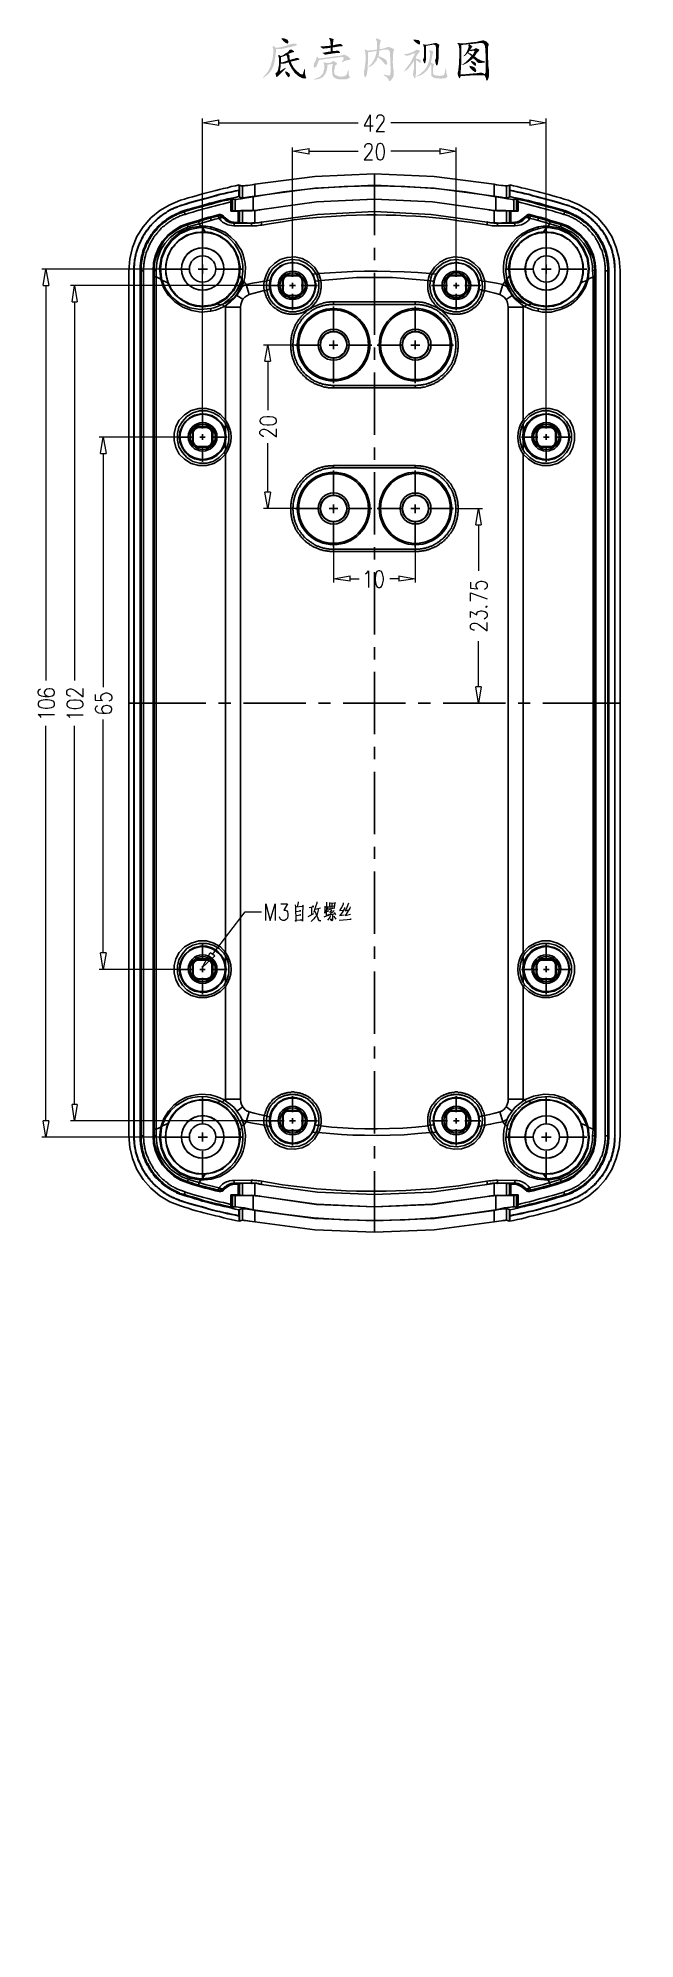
# Model space of a CAD drawing. Header units: millimetres. Extents: x 9 to 367, y 9 to 251.
# Drawn here: x 294.1 to 366.9, y 19.1 to 250.9 of the extents above; entities that cross this region are included whole.
import ezdxf

# ---------------------------------------------------------------- set-up
doc = ezdxf.new("R2010")
doc.units = ezdxf.units.MM
doc.layers.add('图层 1', color=7, linetype='Continuous')

msp = doc.modelspace()

# ---------------------------------------------------------------- hatches: boundary and pattern name
at = {"layer": '图层 1'}
h = msp.add_hatch(color=214, dxfattribs=at)
h.dxf.hatch_style = 2
h.paths.add_polyline_path([(324.188667, 250.401596), (324.061667, 250.486263), (323.934667, 250.655596), (323.892333, 250.697929), (323.807667, 250.782596), (323.892333, 250.824929), (324.019333, 250.824929), (324.146333, 250.824929), (324.357647, 250.740263), (324.485, 250.697929), (324.569667, 250.655596), (324.654333, 250.486263), (324.654333, 250.359263), (324.654333, 250.274596), (324.569667, 250.189929), (324.527333, 250.189929), (324.442667, 250.232263), (324.273333, 250.316929)])
h = msp.add_hatch(color=214, dxfattribs=at)
h.dxf.hatch_style = 2
h.paths.add_polyline_path([(330.115263, 249.978369), (330.284596, 250.020702), (330.623263, 250.105369), (330.750263, 250.105369), (330.919596, 250.147702), (331.131263, 250.105369), (331.215929, 250.020702), (331.300596, 249.936035), (331.215929, 249.851369), (331.046949, 249.851369), (330.919596, 249.851369), (330.411596, 249.766702), (330.072929, 249.724369), (330.072929, 249.258702), (330.199929, 249.301035), (330.453929, 249.301035), (330.538596, 249.343369), (330.623263, 249.343369), (330.792596, 249.301035), (330.877263, 249.216369), (330.961929, 249.131702), (330.919596, 249.047035), (330.792596, 249.047035), (330.665949, 249.047035), (330.242263, 249.004702), (329.946282, 248.962369), (329.691929, 248.920035), (329.353263, 248.877702), (329.268949, 248.835369), (329.183929, 248.835369), (329.056929, 248.877702), (328.972263, 248.962369), (328.845263, 249.004702), (328.845263, 249.089369), (328.930282, 249.089369), (329.014596, 249.089369), (329.437929, 249.174035), (329.818929, 249.216369), (329.818929, 249.682035), (329.522596, 249.639702), (329.183929, 249.597369), (329.056929, 249.597369), (328.972263, 249.555035), (328.760596, 249.639702), (328.675929, 249.724369), (328.591263, 249.766702), (328.633596, 249.851369), (328.760596, 249.851369), (328.887949, 249.851369), (329.437929, 249.893702), (329.818929, 249.936035), (329.818929, 250.105369), (329.776596, 250.401702), (329.776596, 250.486369), (329.734263, 250.613369), (329.691929, 250.740369), (329.649596, 250.782702), (329.607616, 250.825035), (329.691929, 250.867369), (329.776596, 250.867369), (329.903596, 250.825035), (330.030596, 250.782702), (330.115263, 250.740369), (330.157596, 250.740369), (330.199929, 250.655702), (330.157596, 250.613369), (330.157596, 250.571035), (330.115263, 250.274702)])
h = msp.add_hatch(color=214, dxfattribs=at)
h.dxf.hatch_style = 2
h.paths.add_polyline_path([(335.787929, 249.512596), (336.126596, 249.554929), (336.592263, 249.681929), (336.677282, 249.724263), (336.761596, 249.766596), (336.973263, 249.766596), (337.057929, 249.724263), (337.184929, 249.681929), (337.354263, 249.597263), (337.438929, 249.554929), (337.523596, 249.512596), (337.565929, 249.385596), (337.523596, 249.300929), (337.481263, 249.216263), (337.438929, 248.750596), (337.438929, 248.369596), (337.396949, 247.988596), (337.438929, 247.311263), (337.481263, 247.057263), (337.523596, 246.803263), (337.523596, 246.379929), (337.481263, 246.210596), (337.438929, 246.083596), (337.269596, 245.829596), (337.184929, 245.744929), (337.100263, 245.617929), (336.930929, 245.660263), (336.888596, 245.787263), (336.846263, 245.914263), (336.634596, 246.125929), (336.465263, 246.210596), (336.295929, 246.337596), (336.295929, 246.379929), (336.465263, 246.379929), (336.634596, 246.337596), (336.888596, 246.295263), (336.930929, 246.295263), (337.015596, 246.295263), (337.100263, 246.422263), (337.100263, 246.549263), (337.142596, 246.676263), (337.142596, 247.268929), (337.100263, 247.734596), (337.100263, 248.242596), (337.057929, 248.919929), (337.057929, 249.089263), (337.015596, 249.258596), (336.888596, 249.427929), (336.803929, 249.427929), (336.719263, 249.470263), (336.211263, 249.427929), (335.787929, 249.343263), (335.745596, 249.173929), (335.703263, 248.792929), (335.618949, 248.665929), (336.084263, 248.496596), (336.592263, 248.200263), (336.634596, 248.073263), (336.719263, 247.903929), (336.719263, 247.734596), (336.677282, 247.649929), (336.592263, 247.607596), (336.422929, 247.692263), (336.295929, 247.861596), (336.168929, 247.988596), (335.830263, 248.327263), (335.576263, 248.538929), (335.406929, 248.115596), (334.983596, 247.607596), (334.771929, 247.480596), (334.517929, 247.311263), (334.433263, 247.353596), (334.602596, 247.522929), (334.771929, 247.692263), (335.068263, 248.115596), (335.195263, 248.369596), (335.280282, 248.581263), (335.406929, 249.046929), (335.449263, 249.300929), (335.195263, 249.258596), (334.644929, 249.173929), (334.390929, 249.131596), (334.390929, 248.665929), (334.390929, 247.861596), (334.348596, 247.565263), (334.348596, 247.268929), (334.306263, 246.803263), (334.263929, 246.633929), (334.263929, 246.464596), (334.179263, 246.252929), (334.136929, 246.168263), (334.052263, 246.083596), (333.967596, 246.125929), (333.925263, 246.295263), (333.882929, 246.422263), (333.882929, 246.760929), (333.925263, 246.930263), (333.967596, 247.141929), (334.052263, 247.734596), (334.094596, 248.200263), (334.094596, 248.623596), (334.052263, 249.173929), (334.009929, 249.258596), (333.967596, 249.385596), (333.967596, 249.470263), (334.052263, 249.427929), (334.136929, 249.427929), (334.263929, 249.385596), (334.306263, 249.343263), (334.433263, 249.343263), (334.475596, 249.343263), (334.517929, 249.343263), (335.025929, 249.385596), (335.491596, 249.470263), (335.491596, 249.724263), (335.491596, 250.105263), (335.491596, 250.232263), (335.491596, 250.359263), (335.406929, 250.570929), (335.364596, 250.655596), (335.322263, 250.740263), (335.364596, 250.824929), (335.449263, 250.782596), (335.576263, 250.782596), (335.745596, 250.697929), (335.830263, 250.655596), (335.914929, 250.613263), (335.914929, 250.528596), (335.914929, 250.443929), (335.872596, 250.359263), (335.787929, 249.893596)])
h = msp.add_hatch(color=214, dxfattribs=at)
h.dxf.hatch_style = 2
h.paths.add_polyline_path([(340.275192, 250.274631), (340.063526, 250.443965), (339.894192, 250.655631), (339.936526, 250.655631), (339.978859, 250.655631), (340.232859, 250.655631), (340.402192, 250.613298), (340.571878, 250.613298), (340.740859, 250.401631), (340.740859, 250.274631), (340.740859, 250.105298), (340.529545, 250.105298)])
h = msp.add_hatch(color=214, dxfattribs=at)
h.dxf.hatch_style = 2
h.paths.add_polyline_path([(341.460631, 249.893631), (341.460631, 249.427965), (341.460631, 248.750631), (341.460631, 248.538965), (341.460631, 248.327298), (341.418298, 248.030965), (341.375965, 247.946298), (341.375965, 247.861631), (341.291298, 247.776965), (341.248965, 247.776965), (341.206631, 247.861631), (341.164298, 247.988631), (341.121965, 248.073298), (341.079631, 248.242631), (341.121965, 248.284965), (341.164298, 248.369631), (341.206631, 248.538965), (341.206631, 248.665965), (341.206631, 248.835298), (341.206631, 249.173965), (341.206631, 249.427965), (341.206631, 249.639631), (341.164298, 249.935965), (341.121965, 249.978298), (341.079631, 250.062965), (341.121965, 250.105298), (341.206631, 250.105298), (341.248965, 250.062965), (341.418298, 250.062965), (341.502965, 250.062965), (341.587631, 250.062965), (341.883965, 250.105298), (342.053298, 250.147631), (342.264965, 250.189965), (342.518965, 250.232298), (342.561298, 250.274631), (342.603631, 250.274631), (342.772965, 250.232298), (342.899965, 250.147631), (342.984631, 250.105298), (343.111631, 250.020631), (343.069298, 249.978298), (343.026965, 249.808965), (343.026965, 249.724298), (342.984631, 249.597298), (342.984631, 249.216298), (342.984631, 248.962298), (342.984631, 248.708298), (342.984631, 248.284965), (342.942298, 248.157965), (342.942298, 247.988631), (342.899965, 247.734631), (342.857631, 247.607631), (342.815298, 247.522965), (342.688298, 247.565298), (342.645965, 247.734631), (342.603631, 247.903965), (342.561298, 248.157965), (342.603631, 248.242631), (342.645965, 248.327298), (342.688298, 248.750631), (342.688298, 249.089298), (342.688298, 249.427965), (342.645965, 249.851298), (342.603631, 249.935965), (342.561298, 250.020631), (342.307298, 250.062965), (342.095631, 250.020631), (341.841631, 249.978298), (341.545298, 249.935965)])
h = msp.add_hatch(color=214, dxfattribs=at)
h.dxf.hatch_style = 2
h.paths.add_polyline_path([(345.312929, 250.190071), (345.270596, 250.274737), (345.312929, 250.274737)])
h = msp.add_hatch(color=214, dxfattribs=at)
h.dxf.hatch_style = 2
h.paths.add_polyline_path([(345.312929, 250.274631), (345.397596, 250.274631), (345.524596, 250.274631)])
h = msp.add_hatch(color=214, dxfattribs=at)
h.dxf.hatch_style = 2
h.paths.add_polyline_path([(345.312929, 250.274631), (345.524596, 250.274631), (345.355263, 250.105298)])
h = msp.add_hatch(color=214, dxfattribs=at)
h.dxf.hatch_style = 2
h.paths.add_polyline_path([(345.312929, 250.274631), (345.355263, 250.105298), (345.312929, 250.189965)])
h = msp.add_hatch(color=214, dxfattribs=at)
h.dxf.hatch_style = 2
h.paths.add_polyline_path([(345.52449, 250.274631), (345.440176, 250.020631), (345.35551, 250.105298)])
h = msp.add_hatch(color=214, dxfattribs=at)
h.dxf.hatch_style = 2
h.paths.add_polyline_path([(345.440071, 250.020561), (345.524384, 250.274561), (345.566718, 250.232227)])
h = msp.add_hatch(color=214, dxfattribs=at)
h.dxf.hatch_style = 2
h.paths.add_polyline_path([(346.709929, 250.105333), (346.286596, 250.232333), (346.879263, 250.317)])
h = msp.add_hatch(color=214, dxfattribs=at)
h.dxf.hatch_style = 2
h.paths.add_polyline_path([(346.709929, 250.105333), (346.879263, 250.317), (347.260616, 250.359333)])
h = msp.add_hatch(color=214, dxfattribs=at)
h.dxf.hatch_style = 2
h.paths.add_polyline_path([(347.853, 250.232263), (346.71, 250.105263), (347.260333, 250.359263)])
h = msp.add_hatch(color=214, dxfattribs=at)
h.dxf.hatch_style = 2
h.paths.add_polyline_path([(347.853, 250.232263), (347.260333, 250.359263), (347.640981, 250.401596)])
h = msp.add_hatch(color=214, dxfattribs=at)
h.dxf.hatch_style = 2
h.paths.add_polyline_path([(348.022157, 250.274631), (347.641157, 250.401631), (348.149157, 250.528631)])
h = msp.add_hatch(color=214, dxfattribs=at)
h.dxf.hatch_style = 2
h.paths.add_polyline_path([(348.022157, 250.274631), (347.853176, 250.232298), (347.641157, 250.401631)])
h = msp.add_hatch(color=214, dxfattribs=at)
h.dxf.hatch_style = 2
h.paths.add_polyline_path([(348.149298, 250.528737), (348.233965, 250.274737), (348.022298, 250.274737)])
h = msp.add_hatch(color=214, dxfattribs=at)
h.dxf.hatch_style = 2
h.paths.add_polyline_path([(348.149298, 250.528737), (348.530298, 250.571071), (348.614965, 250.528737)])
h = msp.add_hatch(color=214, dxfattribs=at)
h.dxf.hatch_style = 2
h.paths.add_polyline_path([(348.149298, 250.528737), (348.614965, 250.528737), (348.487965, 250.190071)])
h = msp.add_hatch(color=214, dxfattribs=at)
h.dxf.hatch_style = 2
h.paths.add_polyline_path([(348.149298, 250.528737), (348.487965, 250.190071), (348.233965, 250.274737)])
h = msp.add_hatch(color=214, dxfattribs=at)
h.dxf.hatch_style = 2
h.paths.add_polyline_path([(348.530333, 250.570929), (348.149333, 250.528596), (348.234, 250.528596)])
h = msp.add_hatch(color=214, dxfattribs=at)
h.dxf.hatch_style = 2
h.paths.add_polyline_path([(348.234035, 250.528737), (348.318702, 250.571071), (348.530369, 250.571071)])
h = msp.add_hatch(color=214, dxfattribs=at)
h.dxf.hatch_style = 2
h.paths.add_polyline_path([(348.530333, 250.062929), (348.488, 250.189929), (348.615, 250.528596)])
h = msp.add_hatch(color=214, dxfattribs=at)
h.dxf.hatch_style = 2
h.paths.add_polyline_path([(348.530333, 250.062929), (348.615, 250.528596), (348.742, 250.486263)])
h = msp.add_hatch(color=214, dxfattribs=at)
h.dxf.hatch_style = 2
h.paths.add_polyline_path([(348.530333, 250.062929), (348.742, 250.486263), (348.911333, 250.359263)])
h = msp.add_hatch(color=214, dxfattribs=at)
h.dxf.hatch_style = 2
h.paths.add_polyline_path([(348.911333, 250.359227), (348.615, 249.978228), (348.530333, 250.062894)])
h = msp.add_hatch(color=214, dxfattribs=at)
h.dxf.hatch_style = 2
h.paths.add_polyline_path([(348.911333, 250.359227), (348.996, 250.274561), (348.615, 249.978228)])
h = msp.add_hatch(color=214, dxfattribs=at)
h.dxf.hatch_style = 2
h.paths.add_polyline_path([(348.69949, 249.470404), (348.615176, 249.978404), (348.996176, 250.274737)])
h = msp.add_hatch(color=214, dxfattribs=at)
h.dxf.hatch_style = 2
h.paths.add_polyline_path([(348.69949, 249.470404), (348.996176, 250.274737), (349.03851, 249.893737)])
h = msp.add_hatch(color=214, dxfattribs=at)
h.dxf.hatch_style = 2
h.paths.add_polyline_path([(348.996106, 250.274631), (349.08042, 249.935965), (349.038439, 249.893631)])
h = msp.add_hatch(color=214, dxfattribs=at)
h.dxf.hatch_style = 2
h.paths.add_polyline_path([(348.996106, 250.274631), (349.08042, 250.189965), (349.08042, 250.020631)])
h = msp.add_hatch(color=214, dxfattribs=at)
h.dxf.hatch_style = 2
h.paths.add_polyline_path([(348.996106, 250.274631), (349.08042, 250.020631), (349.08042, 249.935965)])
h = msp.add_hatch(color=214, dxfattribs=at)
h.dxf.hatch_style = 2
h.paths.add_polyline_path([(323.172702, 249.512596), (323.130369, 248.962263), (323.003369, 248.157929), (322.960682, 247.861596), (322.876369, 247.565263), (322.664702, 247.057263), (322.537702, 246.887929), (322.410702, 246.676263), (322.072035, 246.337596), (321.818035, 246.168263), (321.606369, 245.998929), (321.563682, 246.041263), (321.733369, 246.252929), (321.902349, 246.422263), (322.241016, 246.887929), (322.368369, 247.184263), (322.495369, 247.438263), (322.664702, 248.030929), (322.749369, 248.327263), (322.791702, 248.623596), (322.834035, 249.089263), (322.834035, 249.216263), (322.834035, 249.385596), (322.791702, 249.597263), (322.749369, 249.724263), (322.749369, 249.808929), (322.749369, 249.851263), (322.834035, 249.851263), (322.918702, 249.851263), (323.045702, 249.724263), (323.172702, 249.681929), (323.596035, 249.724263), (324.315702, 249.893596), (324.612035, 250.020596), (324.908369, 250.105263), (325.289369, 250.189929), (325.374035, 250.189929), (325.458349, 250.189929), (325.628035, 250.147596), (325.670369, 250.105263), (325.755035, 250.062929), (325.712702, 250.020596), (325.628035, 249.978263), (325.543369, 249.935929), (325.204702, 249.851263), (324.908369, 249.766596), (324.654369, 249.724263), (324.146369, 249.597263), (323.892369, 249.554929), (323.680349, 249.512596), (323.299349, 249.512596)])
h = msp.add_hatch(color=214, dxfattribs=at)
h.dxf.hatch_style = 2
h.paths.add_polyline_path([(323.426596, 248.708333), (323.426596, 248.793), (323.511263, 248.793)])
h = msp.add_hatch(color=214, dxfattribs=at)
h.dxf.hatch_style = 2
h.paths.add_polyline_path([(323.511333, 248.792894), (323.469, 248.581227), (323.426667, 248.708227)])
h = msp.add_hatch(color=214, dxfattribs=at)
h.dxf.hatch_style = 2
h.paths.add_polyline_path([(323.511333, 248.792894), (323.553667, 248.792894), (323.469, 248.581227)])
h = msp.add_hatch(color=214, dxfattribs=at)
h.dxf.hatch_style = 2
h.paths.add_polyline_path([(323.553737, 248.792894), (323.511404, 248.454227), (323.469071, 248.581227)])
h = msp.add_hatch(color=214, dxfattribs=at)
h.dxf.hatch_style = 2
h.paths.add_polyline_path([(323.722859, 247.734561), (323.511192, 248.073227), (323.765192, 248.073227)])
h = msp.add_hatch(color=214, dxfattribs=at)
h.dxf.hatch_style = 2
h.paths.add_polyline_path([(323.511333, 248.454263), (323.553667, 248.792929), (323.638333, 248.750596)])
h = msp.add_hatch(color=214, dxfattribs=at)
h.dxf.hatch_style = 2
h.paths.add_polyline_path([(323.511333, 248.454263), (323.638333, 248.750596), (323.680314, 248.708263)])
h = msp.add_hatch(color=214, dxfattribs=at)
h.dxf.hatch_style = 2
h.paths.add_polyline_path([(323.511333, 248.454263), (323.680314, 248.708263), (323.723, 248.665929)])
h = msp.add_hatch(color=214, dxfattribs=at)
h.dxf.hatch_style = 2
h.paths.add_polyline_path([(323.511333, 248.454263), (323.723, 248.665929), (323.765333, 248.538929)])
h = msp.add_hatch(color=214, dxfattribs=at)
h.dxf.hatch_style = 2
h.paths.add_polyline_path([(323.511333, 248.454263), (323.765333, 248.538929), (323.765333, 248.369596)])
h = msp.add_hatch(color=214, dxfattribs=at)
h.dxf.hatch_style = 2
h.paths.add_polyline_path([(323.511333, 248.073404), (323.511333, 248.454404), (323.765333, 248.369737)])
h = msp.add_hatch(color=214, dxfattribs=at)
h.dxf.hatch_style = 2
h.paths.add_polyline_path([(323.511333, 248.073404), (323.765333, 248.369737), (323.765333, 248.073404)])
h = msp.add_hatch(color=214, dxfattribs=at)
h.dxf.hatch_style = 2
h.paths.add_polyline_path([(323.511333, 247.819333), (323.511333, 248.073333), (323.723, 247.734667)])
h = msp.add_hatch(color=214, dxfattribs=at)
h.dxf.hatch_style = 2
h.paths.add_polyline_path([(323.722859, 248.665965), (323.849859, 248.708298), (323.934878, 248.581298)])
h = msp.add_hatch(color=214, dxfattribs=at)
h.dxf.hatch_style = 2
h.paths.add_polyline_path([(323.722859, 248.665965), (323.934878, 248.581298), (323.765192, 248.538965)])
h = msp.add_hatch(color=214, dxfattribs=at)
h.dxf.hatch_style = 2
h.paths.add_polyline_path([(323.722859, 247.734561), (323.765192, 248.073227), (323.765192, 247.903894)])
h = msp.add_hatch(color=214, dxfattribs=at)
h.dxf.hatch_style = 2
h.paths.add_polyline_path([(323.934737, 248.581369), (323.850071, 248.708369), (323.977071, 248.750702)])
h = msp.add_hatch(color=214, dxfattribs=at)
h.dxf.hatch_style = 2
h.paths.add_polyline_path([(324.273404, 248.708333), (323.934737, 248.581333), (323.977071, 248.750667)])
h = msp.add_hatch(color=214, dxfattribs=at)
h.dxf.hatch_style = 2
h.paths.add_polyline_path([(323.934737, 247.903894), (324.357718, 248.030894), (324.231071, 247.776894)])
h = msp.add_hatch(color=214, dxfattribs=at)
h.dxf.hatch_style = 2
h.paths.add_polyline_path([(324.273404, 248.708333), (323.977071, 248.750667), (324.061384, 248.793)])
h = msp.add_hatch(color=214, dxfattribs=at)
h.dxf.hatch_style = 2
h.paths.add_polyline_path([(324.400192, 248.792894), (324.061526, 248.792894), (324.273545, 248.962227)])
h = msp.add_hatch(color=214, dxfattribs=at)
h.dxf.hatch_style = 2
h.paths.add_polyline_path([(324.400192, 248.792894), (324.273545, 248.708227), (324.061526, 248.792894)])
h = msp.add_hatch(color=214, dxfattribs=at)
h.dxf.hatch_style = 2
h.paths.add_polyline_path([(324.357824, 248.031035), (324.315843, 247.777035), (324.231176, 247.777035)])
h = msp.add_hatch(color=214, dxfattribs=at)
h.dxf.hatch_style = 2
h.paths.add_polyline_path([(324.400192, 248.792894), (324.273545, 248.962227), (324.442526, 249.046894)])
h = msp.add_hatch(color=214, dxfattribs=at)
h.dxf.hatch_style = 2
h.paths.add_polyline_path([(324.357824, 248.031035), (324.527157, 247.861702), (324.315843, 247.777035)])
h = msp.add_hatch(color=214, dxfattribs=at)
h.dxf.hatch_style = 2
h.paths.add_polyline_path([(324.357824, 248.031035), (324.612176, 248.158035), (324.696843, 247.904035)])
h = msp.add_hatch(color=214, dxfattribs=at)
h.dxf.hatch_style = 2
h.paths.add_polyline_path([(324.357824, 248.031035), (324.696843, 247.904035), (324.527157, 247.861702)])
h = msp.add_hatch(color=214, dxfattribs=at)
h.dxf.hatch_style = 2
h.paths.add_polyline_path([(324.442561, 249.047), (324.484894, 248.666), (324.400227, 248.793)])
h = msp.add_hatch(color=214, dxfattribs=at)
h.dxf.hatch_style = 2
h.paths.add_polyline_path([(324.781192, 248.581369), (324.442526, 249.047035), (324.654545, 248.920035)])
h = msp.add_hatch(color=214, dxfattribs=at)
h.dxf.hatch_style = 2
h.paths.add_polyline_path([(324.442561, 249.047), (324.569561, 249.131667), (324.65458, 248.92)])
h = msp.add_hatch(color=214, dxfattribs=at)
h.dxf.hatch_style = 2
h.paths.add_polyline_path([(324.442561, 249.047), (324.781228, 248.581333), (324.484894, 248.666)])
h = msp.add_hatch(color=214, dxfattribs=at)
h.dxf.hatch_style = 2
h.paths.add_polyline_path([(324.781192, 248.581369), (324.569526, 248.327369), (324.484859, 248.666035)])
h = msp.add_hatch(color=214, dxfattribs=at)
h.dxf.hatch_style = 2
h.paths.add_polyline_path([(324.781192, 248.581369), (324.823526, 248.369702), (324.569526, 248.327369)])
h = msp.add_hatch(color=214, dxfattribs=at)
h.dxf.hatch_style = 2
h.paths.add_polyline_path([(324.612071, 248.157965), (324.569737, 248.327298), (324.823737, 248.369631)])
h = msp.add_hatch(color=214, dxfattribs=at)
h.dxf.hatch_style = 2
h.paths.add_polyline_path([(325.035474, 249.428), (324.654474, 248.92), (324.569808, 249.131667)])
h = msp.add_hatch(color=214, dxfattribs=at)
h.dxf.hatch_style = 2
h.paths.add_polyline_path([(325.035474, 249.428), (324.569808, 249.131667), (324.738788, 249.301)])
h = msp.add_hatch(color=214, dxfattribs=at)
h.dxf.hatch_style = 2
h.paths.add_polyline_path([(324.865965, 248.200369), (324.950631, 247.988702), (324.611965, 248.158035)])
h = msp.add_hatch(color=214, dxfattribs=at)
h.dxf.hatch_style = 2
h.paths.add_polyline_path([(324.612071, 248.157965), (324.823737, 248.369631), (324.866071, 248.200298)])
h = msp.add_hatch(color=214, dxfattribs=at)
h.dxf.hatch_style = 2
h.paths.add_polyline_path([(324.612071, 248.157965), (324.950737, 247.988631), (325.077384, 247.692298)])
h = msp.add_hatch(color=214, dxfattribs=at)
h.dxf.hatch_style = 2
h.paths.add_polyline_path([(324.612071, 248.157965), (325.077384, 247.692298), (324.823737, 247.565298)])
h = msp.add_hatch(color=214, dxfattribs=at)
h.dxf.hatch_style = 2
h.paths.add_polyline_path([(324.612071, 248.157965), (324.823737, 247.565298), (324.696737, 247.903965)])
h = msp.add_hatch(color=214, dxfattribs=at)
h.dxf.hatch_style = 2
h.paths.add_polyline_path([(324.654439, 248.920035), (324.738753, 248.835369), (324.82342, 248.708369)])
h = msp.add_hatch(color=214, dxfattribs=at)
h.dxf.hatch_style = 2
h.paths.add_polyline_path([(324.654439, 248.920035), (324.82342, 248.708369), (324.82342, 248.623702)])
h = msp.add_hatch(color=214, dxfattribs=at)
h.dxf.hatch_style = 2
h.paths.add_polyline_path([(325.035474, 249.428), (324.866141, 249.004667), (324.654474, 248.92)])
h = msp.add_hatch(color=214, dxfattribs=at)
h.dxf.hatch_style = 2
h.paths.add_polyline_path([(324.823596, 248.623596), (324.781263, 248.581263), (324.654616, 248.919929)])
h = msp.add_hatch(color=214, dxfattribs=at)
h.dxf.hatch_style = 2
h.paths.add_polyline_path([(324.950702, 249.470404), (324.738682, 249.301071), (324.781369, 249.385737)])
h = msp.add_hatch(color=214, dxfattribs=at)
h.dxf.hatch_style = 2
h.paths.add_polyline_path([(324.738824, 249.300894), (324.950843, 249.470227), (325.03551, 249.427894)])
h = msp.add_hatch(color=214, dxfattribs=at)
h.dxf.hatch_style = 2
h.paths.add_polyline_path([(324.781192, 249.385631), (324.823526, 249.427965), (324.950526, 249.470298)])
h = msp.add_hatch(color=214, dxfattribs=at)
h.dxf.hatch_style = 2
h.paths.add_polyline_path([(325.162227, 249.131737), (324.865894, 249.004737), (325.03558, 249.428071)])
h = msp.add_hatch(color=214, dxfattribs=at)
h.dxf.hatch_style = 2
h.paths.add_polyline_path([(325.331737, 248.073404), (324.866071, 248.200404), (325.119718, 248.285071)])
h = msp.add_hatch(color=214, dxfattribs=at)
h.dxf.hatch_style = 2
h.paths.add_polyline_path([(325.331737, 248.073404), (324.950737, 247.988737), (324.866071, 248.200404)])
h = msp.add_hatch(color=214, dxfattribs=at)
h.dxf.hatch_style = 2
h.paths.add_polyline_path([(325.162227, 249.131737), (325.03558, 249.428071), (325.119894, 249.428071)])
h = msp.add_hatch(color=214, dxfattribs=at)
h.dxf.hatch_style = 2
h.paths.add_polyline_path([(325.331737, 248.073404), (325.119718, 248.285071), (325.458384, 248.369737)])
h = msp.add_hatch(color=214, dxfattribs=at)
h.dxf.hatch_style = 2
h.paths.add_polyline_path([(325.162227, 249.131737), (325.119894, 249.428071), (325.246894, 249.343404)])
h = msp.add_hatch(color=214, dxfattribs=at)
h.dxf.hatch_style = 2
h.paths.add_polyline_path([(325.162227, 249.131737), (325.246894, 249.343404), (325.289227, 249.300718)])
h = msp.add_hatch(color=214, dxfattribs=at)
h.dxf.hatch_style = 2
h.paths.add_polyline_path([(325.247, 249.131737), (325.162333, 249.131737), (325.289333, 249.300718)])
h = msp.add_hatch(color=214, dxfattribs=at)
h.dxf.hatch_style = 2
h.paths.add_polyline_path([(325.289369, 249.300894), (325.331702, 249.173894), (325.247035, 249.131914)])
h = msp.add_hatch(color=214, dxfattribs=at)
h.dxf.hatch_style = 2
h.paths.add_polyline_path([(325.289369, 249.300894), (325.374035, 249.258561), (325.331702, 249.173894)])
h = msp.add_hatch(color=214, dxfattribs=at)
h.dxf.hatch_style = 2
h.paths.add_polyline_path([(325.839526, 248.200369), (325.331878, 248.073369), (325.458526, 248.369702)])
h = msp.add_hatch(color=214, dxfattribs=at)
h.dxf.hatch_style = 2
h.paths.add_polyline_path([(325.839526, 248.200369), (325.458526, 248.369702), (325.543192, 248.412035)])
h = msp.add_hatch(color=214, dxfattribs=at)
h.dxf.hatch_style = 2
h.paths.add_polyline_path([(325.839526, 248.200369), (325.543192, 248.412035), (325.627859, 248.454369)])
h = msp.add_hatch(color=214, dxfattribs=at)
h.dxf.hatch_style = 2
h.paths.add_polyline_path([(325.839526, 248.200369), (325.627859, 248.454369), (325.839526, 248.412035)])
h = msp.add_hatch(color=214, dxfattribs=at)
h.dxf.hatch_style = 2
h.paths.add_polyline_path([(325.839526, 248.200369), (325.839526, 248.412035), (325.924192, 248.369702)])
h = msp.add_hatch(color=214, dxfattribs=at)
h.dxf.hatch_style = 2
h.paths.add_polyline_path([(325.924298, 248.200369), (325.839631, 248.200369), (325.924298, 248.369702)])
h = msp.add_hatch(color=214, dxfattribs=at)
h.dxf.hatch_style = 2
h.paths.add_polyline_path([(325.924298, 248.369667), (326.008965, 248.327333), (326.008965, 248.242667)])
h = msp.add_hatch(color=214, dxfattribs=at)
h.dxf.hatch_style = 2
h.paths.add_polyline_path([(325.924298, 248.369667), (326.008965, 248.242667), (325.924298, 248.200333)])
h = msp.add_hatch(color=214, dxfattribs=at)
h.dxf.hatch_style = 2
h.paths.add_polyline_path([(328.379596, 248.200369), (328.294929, 247.904035), (328.125596, 247.480702), (328.040929, 247.353702), (327.913929, 247.269035), (327.786929, 247.269035), (327.786929, 247.396035), (327.744596, 247.523035), (327.829263, 247.819369), (327.913929, 247.946369), (327.998596, 248.115702), (328.083263, 248.369702), (328.083263, 248.454369), (328.125596, 248.539035), (328.167929, 248.581369), (328.210616, 248.581369), (328.252596, 248.539035), (328.294929, 248.454369), (328.337263, 248.369702), (329.353263, 248.496702), (330.580929, 248.666035), (330.792596, 248.666035), (331.004263, 248.708369), (331.300596, 248.793035), (331.342929, 248.793035), (331.427596, 248.835369), (331.596929, 248.793035), (331.681596, 248.750702), (331.808596, 248.708369), (332.020263, 248.539035), (332.105282, 248.454369), (332.231929, 248.327369), (332.147263, 248.200369), (331.977929, 248.200369), (331.850929, 248.158035), (331.512263, 248.073369), (331.385616, 247.988702), (331.215929, 247.904035), (331.173596, 247.946369), (331.258263, 248.073369), (331.385616, 248.242702), (331.427596, 248.412035), (331.385616, 248.454369), (331.385616, 248.539035), (331.046949, 248.539035), (330.707929, 248.496702), (330.411596, 248.454369), (329.734263, 248.369702), (329.395596, 248.327369), (329.014596, 248.285035), (328.506596, 248.200369)])
h = msp.add_hatch(color=214, dxfattribs=at)
h.dxf.hatch_style = 2
h.paths.add_polyline_path([(329.437929, 247.607631), (329.395596, 247.099631), (329.183929, 246.464631), (329.014596, 246.295298), (328.887596, 246.125965), (328.421929, 245.871965), (328.083263, 245.829631), (327.786929, 245.787298), (327.829263, 245.871965), (328.167929, 245.998965), (328.506596, 246.125965), (328.930282, 246.591631), (328.972263, 246.887965), (329.056929, 247.184298), (329.056929, 247.565298), (329.014596, 247.692298), (328.972263, 247.819298), (328.972263, 247.903965), (329.056929, 247.903965), (329.141596, 247.861631), (329.268949, 247.861631), (329.353263, 247.819298), (329.395596, 247.819298), (329.607263, 247.819298), (329.691929, 247.819298), (329.818929, 247.861631), (329.988616, 247.946298), (330.030596, 247.988631), (330.072929, 248.030965), (330.157596, 248.073298), (330.242263, 248.030965), (330.327282, 247.988631), (330.496263, 247.903965), (330.538596, 247.819298), (330.623263, 247.776965), (330.580929, 247.649965), (330.496263, 247.607631), (330.411596, 247.565298), (330.327282, 247.268965), (330.284596, 247.057298), (330.242263, 246.845631), (330.284596, 246.506965), (330.369263, 246.422298), (330.453929, 246.337631), (330.750263, 246.210631), (330.961929, 246.168298), (331.173596, 246.168298), (331.469929, 246.210631), (331.554596, 246.252965), (331.681596, 246.295298), (331.766263, 246.422298), (331.808596, 246.506965), (331.850929, 246.591631), (331.893263, 246.760965), (331.935596, 246.887965), (331.977929, 246.972631), (332.020263, 246.887965), (332.020263, 246.718631), (332.020263, 246.506965), (332.062596, 246.252965), (332.147263, 246.168298), (332.189596, 246.083631), (332.062596, 245.956631), (331.893263, 245.914298), (331.723929, 245.829631), (331.215929, 245.829631), (330.919596, 245.829631), (330.623263, 245.871965), (330.242263, 246.041298), (330.115263, 246.210631), (330.030596, 246.379965), (329.988616, 247.099631), (330.072929, 247.692298), (329.945929, 247.692298), (329.649596, 247.649965)])
h = msp.add_hatch(color=214, dxfattribs=at)
h.dxf.hatch_style = 2
h.paths.add_polyline_path([(340.190772, 248.412071), (340.232753, 248.369737), (340.31742, 248.327404), (340.359753, 248.327404), (340.529439, 248.285071), (340.656086, 248.242737), (340.741106, 248.200404), (340.825772, 248.073404), (340.825772, 247.988737), (340.783439, 247.861737), (340.69842, 247.861737), (340.613753, 247.904071), (340.529439, 247.988737), (340.31742, 248.115737), (340.232753, 248.200404), (340.232753, 247.057404), (340.232753, 246.718737), (340.190772, 246.210737), (340.148439, 246.083737), (340.148439, 245.956737), (340.021439, 245.999071), (339.978753, 246.126071), (339.894086, 246.295404), (339.852106, 246.507071), (339.894086, 246.591737), (339.894086, 246.634071), (339.93642, 246.930404), (339.978753, 247.142071), (339.978753, 247.353737), (339.978753, 247.819404), (339.978753, 248.073404), (339.852106, 247.861737), (339.55542, 247.480737), (339.428772, 247.311404), (339.30142, 247.142071), (339.047772, 246.930404), (338.92042, 246.888071), (338.835753, 246.803404), (338.751439, 246.803404), (338.793772, 246.845737), (338.835753, 246.930404), (339.090106, 247.226737), (339.259086, 247.480737), (339.471106, 247.734737), (339.767439, 248.242737), (339.894086, 248.539071), (340.021439, 248.793071), (340.106106, 249.047071), (339.767439, 248.920071), (339.386439, 248.750737), (339.30142, 248.750737), (339.216753, 248.708404), (339.005439, 248.708404), (338.92042, 248.793071), (338.793772, 248.835404), (338.793772, 248.920071), (338.92042, 248.920071), (339.047772, 248.920071), (339.428772, 249.004737), (339.640086, 249.089404), (339.852106, 249.174071), (340.106106, 249.301071), (340.190772, 249.385737), (340.232753, 249.428071), (340.444772, 249.428071), (340.571772, 249.385737), (340.69842, 249.301071), (340.741106, 249.216404), (340.656086, 249.174071), (340.571772, 249.089404), (340.31742, 248.750737)])
h = msp.add_hatch(color=214, dxfattribs=at)
h.dxf.hatch_style = 2
h.paths.add_polyline_path([(342.053192, 247.861702), (342.265212, 247.777035), (342.434192, 247.650035), (342.391859, 247.607702), (342.391859, 247.523035), (342.349526, 247.311369), (342.307545, 247.099702), (342.307545, 246.930369), (342.307545, 246.634035), (342.349526, 246.507035), (342.349526, 246.422369), (342.646212, 246.295369), (342.857526, 246.295369), (343.111526, 246.253035), (343.450192, 246.295369), (343.534859, 246.337702), (343.619526, 246.337702), (343.746878, 246.634035), (343.788859, 246.888035), (343.831192, 247.142035), (343.873526, 247.142035), (343.915859, 246.930369), (343.915859, 246.718702), (344.000878, 246.380035), (344.043212, 246.295369), (344.085545, 246.210702), (344.000878, 246.083702), (343.873526, 245.999035), (343.746878, 245.956702), (343.238526, 245.914369), (342.857526, 245.956702), (342.434192, 245.999035), (342.095526, 246.253035), (342.095526, 246.507035), (342.095526, 246.761035), (342.095526, 247.142035), (342.095526, 247.269035), (342.095526, 247.438369), (342.095526, 247.607702), (342.053192, 247.650035), (342.010859, 247.692369), (342.010859, 247.650035), (341.884212, 247.396035), (341.587878, 246.930369), (341.375859, 246.761035), (341.164192, 246.549369), (340.740859, 246.295369), (340.529545, 246.253035), (340.317526, 246.168369), (340.275192, 246.210702), (340.402192, 246.295369), (340.529545, 246.337702), (340.868212, 246.591702), (341.037192, 246.761035), (341.206878, 246.888035), (341.460526, 247.226702), (341.587878, 247.438369), (341.672192, 247.607702), (341.799192, 247.988702), (341.841526, 248.158035), (341.884212, 248.327369), (341.926545, 248.623702), (341.926545, 248.750702), (341.968878, 248.920035), (341.926545, 249.131702), (341.884212, 249.174035), (341.841526, 249.258702), (341.841526, 249.343369), (341.841526, 249.385702), (341.884212, 249.385702), (342.053192, 249.343369), (342.137859, 249.301035), (342.265212, 249.258702), (342.349526, 249.174035), (342.307545, 249.131702), (342.307545, 249.047035), (342.265212, 248.962369), (342.265212, 248.877702), (342.222526, 248.793035), (342.137859, 248.285035)])
h = msp.add_hatch(color=214, dxfattribs=at)
h.dxf.hatch_style = 2
h.paths.add_polyline_path([(345.778737, 250.020561), (345.440071, 250.020561), (345.651737, 250.232227)])
h = msp.add_hatch(color=214, dxfattribs=at)
h.dxf.hatch_style = 2
h.paths.add_polyline_path([(345.440071, 250.020561), (345.566718, 250.232227), (345.651737, 250.232227)])
h = msp.add_hatch(color=214, dxfattribs=at)
h.dxf.hatch_style = 2
h.paths.add_polyline_path([(345.778737, 250.020561), (345.524384, 249.512561), (345.440071, 250.020561)])
h = msp.add_hatch(color=214, dxfattribs=at)
h.dxf.hatch_style = 2
h.paths.add_polyline_path([(345.736333, 247.353737), (345.482333, 247.734737), (345.482333, 248.073404)])
h = msp.add_hatch(color=214, dxfattribs=at)
h.dxf.hatch_style = 2
h.paths.add_polyline_path([(345.778737, 249.173929), (345.736404, 247.353596), (345.482404, 248.073263)])
h = msp.add_hatch(color=214, dxfattribs=at)
h.dxf.hatch_style = 2
h.paths.add_polyline_path([(345.778737, 249.173929), (345.482404, 248.073263), (345.524384, 248.750596)])
h = msp.add_hatch(color=214, dxfattribs=at)
h.dxf.hatch_style = 2
h.paths.add_polyline_path([(345.778737, 250.020561), (345.778737, 249.173894), (345.524384, 249.512561)])
h = msp.add_hatch(color=214, dxfattribs=at)
h.dxf.hatch_style = 2
h.paths.add_polyline_path([(345.778737, 249.173929), (345.524384, 249.131596), (345.524384, 249.512596)])
h = msp.add_hatch(color=214, dxfattribs=at)
h.dxf.hatch_style = 2
h.paths.add_polyline_path([(345.778737, 249.173929), (345.524384, 248.750596), (345.524384, 249.131596)])
h = msp.add_hatch(color=214, dxfattribs=at)
h.dxf.hatch_style = 2
h.paths.add_polyline_path([(345.651596, 250.232263), (345.905596, 250.232263), (345.778596, 250.020596)])
h = msp.add_hatch(color=214, dxfattribs=at)
h.dxf.hatch_style = 2
h.paths.add_polyline_path([(346.709929, 250.105333), (345.778596, 250.020667), (346.117263, 250.232333)])
h = msp.add_hatch(color=214, dxfattribs=at)
h.dxf.hatch_style = 2
h.paths.add_polyline_path([(345.778737, 250.020561), (345.905384, 250.232227), (346.117404, 250.232227)])
h = msp.add_hatch(color=214, dxfattribs=at)
h.dxf.hatch_style = 2
h.paths.add_polyline_path([(346.117369, 248.665965), (346.032702, 248.623631), (346.032702, 248.665965)])
h = msp.add_hatch(color=214, dxfattribs=at)
h.dxf.hatch_style = 2
h.paths.add_polyline_path([(346.202141, 248.708333), (346.032808, 248.666), (346.117474, 248.793)])
h = msp.add_hatch(color=214, dxfattribs=at)
h.dxf.hatch_style = 2
h.paths.add_polyline_path([(346.202141, 248.708333), (346.117474, 248.666), (346.032808, 248.666)])
h = msp.add_hatch(color=214, dxfattribs=at)
h.dxf.hatch_style = 2
h.paths.add_polyline_path([(346.709929, 250.105333), (346.117263, 250.232333), (346.286596, 250.232333)])
h = msp.add_hatch(color=214, dxfattribs=at)
h.dxf.hatch_style = 2
h.paths.add_polyline_path([(346.202141, 248.708333), (346.117474, 248.793), (346.244122, 248.877667)])
h = msp.add_hatch(color=214, dxfattribs=at)
h.dxf.hatch_style = 2
h.paths.add_polyline_path([(346.625192, 249.089369), (346.413526, 248.877702), (346.202212, 248.708369)])
h = msp.add_hatch(color=214, dxfattribs=at)
h.dxf.hatch_style = 2
h.paths.add_polyline_path([(346.625192, 249.089369), (346.202212, 248.708369), (346.244192, 248.877702)])
h = msp.add_hatch(color=214, dxfattribs=at)
h.dxf.hatch_style = 2
h.paths.add_polyline_path([(346.625192, 249.089369), (346.244192, 248.877702), (346.413526, 249.174035)])
h = msp.add_hatch(color=214, dxfattribs=at)
h.dxf.hatch_style = 2
h.paths.add_polyline_path([(346.328894, 247.946263), (346.498227, 248.115596), (346.625227, 247.946263)])
h = msp.add_hatch(color=214, dxfattribs=at)
h.dxf.hatch_style = 2
h.paths.add_polyline_path([(346.794667, 249.343263), (346.625333, 249.089263), (346.413667, 249.173929)])
h = msp.add_hatch(color=214, dxfattribs=at)
h.dxf.hatch_style = 2
h.paths.add_polyline_path([(346.794667, 249.343263), (346.413667, 249.173929), (346.498333, 249.343263)])
h = msp.add_hatch(color=214, dxfattribs=at)
h.dxf.hatch_style = 2
h.paths.add_polyline_path([(346.540772, 249.004596), (346.413772, 248.877596), (346.625086, 249.089263)])
h = msp.add_hatch(color=214, dxfattribs=at)
h.dxf.hatch_style = 2
h.paths.add_polyline_path([(346.794667, 249.343263), (346.498333, 249.343263), (346.582647, 249.554929)])
h = msp.add_hatch(color=214, dxfattribs=at)
h.dxf.hatch_style = 2
h.paths.add_polyline_path([(346.498404, 248.115596), (346.625051, 248.242596), (346.794737, 248.073263)])
h = msp.add_hatch(color=214, dxfattribs=at)
h.dxf.hatch_style = 2
h.paths.add_polyline_path([(346.498404, 248.115596), (346.794737, 248.073263), (346.625051, 247.946263)])
h = msp.add_hatch(color=214, dxfattribs=at)
h.dxf.hatch_style = 2
h.paths.add_polyline_path([(346.625192, 249.089369), (346.625192, 248.962369), (346.540878, 249.004702)])
h = msp.add_hatch(color=214, dxfattribs=at)
h.dxf.hatch_style = 2
h.paths.add_polyline_path([(346.582824, 249.554965), (346.66749, 249.851298), (346.794843, 250.062965)])
h = msp.add_hatch(color=214, dxfattribs=at)
h.dxf.hatch_style = 2
h.paths.add_polyline_path([(346.582824, 249.554965), (346.794843, 250.062965), (346.87951, 250.020631)])
h = msp.add_hatch(color=214, dxfattribs=at)
h.dxf.hatch_style = 2
h.paths.add_polyline_path([(346.582824, 249.554965), (346.87951, 250.020631), (347.006157, 249.935965)])
h = msp.add_hatch(color=214, dxfattribs=at)
h.dxf.hatch_style = 2
h.paths.add_polyline_path([(346.582824, 249.554965), (347.006157, 249.935965), (347.04849, 249.893631)])
h = msp.add_hatch(color=214, dxfattribs=at)
h.dxf.hatch_style = 2
h.paths.add_polyline_path([(346.582824, 249.554965), (347.04849, 249.893631), (347.006157, 249.681965)])
h = msp.add_hatch(color=214, dxfattribs=at)
h.dxf.hatch_style = 2
h.paths.add_polyline_path([(346.582824, 249.554965), (347.006157, 249.681965), (346.921843, 249.554965)])
h = msp.add_hatch(color=214, dxfattribs=at)
h.dxf.hatch_style = 2
h.paths.add_polyline_path([(346.582824, 249.554965), (346.921843, 249.554965), (346.837176, 249.470298)])
h = msp.add_hatch(color=214, dxfattribs=at)
h.dxf.hatch_style = 2
h.paths.add_polyline_path([(346.582824, 249.554965), (347.04849, 249.300965), (346.794843, 249.343298)])
h = msp.add_hatch(color=214, dxfattribs=at)
h.dxf.hatch_style = 2
h.paths.add_polyline_path([(346.582824, 249.554965), (347.090824, 249.300965), (347.04849, 249.300965)])
h = msp.add_hatch(color=214, dxfattribs=at)
h.dxf.hatch_style = 2
h.paths.add_polyline_path([(347.090965, 249.300894), (346.582965, 249.554894), (346.836965, 249.470227)])
h = msp.add_hatch(color=214, dxfattribs=at)
h.dxf.hatch_style = 2
h.paths.add_polyline_path([(346.837071, 248.792894), (346.625051, 248.962227), (346.667737, 249.046894)])
h = msp.add_hatch(color=214, dxfattribs=at)
h.dxf.hatch_style = 2
h.paths.add_polyline_path([(346.625192, 249.936), (346.625192, 250.020667), (346.709859, 250.105333)])
h = msp.add_hatch(color=214, dxfattribs=at)
h.dxf.hatch_style = 2
h.paths.add_polyline_path([(346.625192, 249.936), (346.709859, 250.105333), (346.794526, 250.063)])
h = msp.add_hatch(color=214, dxfattribs=at)
h.dxf.hatch_style = 2
h.paths.add_polyline_path([(346.625192, 249.089369), (346.667526, 249.047035), (346.625192, 248.962369)])
h = msp.add_hatch(color=214, dxfattribs=at)
h.dxf.hatch_style = 2
h.paths.add_polyline_path([(347.090965, 248.284929), (346.625298, 248.242596), (346.879298, 248.538929)])
h = msp.add_hatch(color=214, dxfattribs=at)
h.dxf.hatch_style = 2
h.paths.add_polyline_path([(347.090965, 248.284929), (346.794631, 248.073263), (346.625298, 248.242596)])
h = msp.add_hatch(color=214, dxfattribs=at)
h.dxf.hatch_style = 2
h.paths.add_polyline_path([(346.794667, 250.062929), (346.667667, 249.851263), (346.625333, 249.935929)])
h = msp.add_hatch(color=214, dxfattribs=at)
h.dxf.hatch_style = 2
h.paths.add_polyline_path([(346.837071, 248.792894), (346.667737, 249.046894), (346.794737, 249.004561)])
h = msp.add_hatch(color=214, dxfattribs=at)
h.dxf.hatch_style = 2
h.paths.add_polyline_path([(347.048596, 249.300894), (346.836929, 249.300894), (346.794596, 249.343227)])
h = msp.add_hatch(color=214, dxfattribs=at)
h.dxf.hatch_style = 2
h.paths.add_polyline_path([(346.837071, 248.792894), (346.794737, 249.004561), (346.837071, 249.004561)])
h = msp.add_hatch(color=214, dxfattribs=at)
h.dxf.hatch_style = 2
h.paths.add_polyline_path([(347.048596, 249.300894), (346.963929, 249.258561), (346.836929, 249.300894)])
h = msp.add_hatch(color=214, dxfattribs=at)
h.dxf.hatch_style = 2
h.paths.add_polyline_path([(347.090965, 249.300894), (346.836965, 249.470227), (346.921984, 249.427894)])
h = msp.add_hatch(color=214, dxfattribs=at)
h.dxf.hatch_style = 2
h.paths.add_polyline_path([(346.837071, 249.004596), (346.879404, 248.962263), (346.837071, 248.792929)])
h = msp.add_hatch(color=214, dxfattribs=at)
h.dxf.hatch_style = 2
h.paths.add_polyline_path([(346.879439, 248.962227), (347.006086, 248.665894), (346.837106, 248.792894)])
h = msp.add_hatch(color=214, dxfattribs=at)
h.dxf.hatch_style = 2
h.paths.add_polyline_path([(347.175702, 248.412071), (346.879369, 248.539071), (347.006369, 248.666071)])
h = msp.add_hatch(color=214, dxfattribs=at)
h.dxf.hatch_style = 2
h.paths.add_polyline_path([(347.175702, 248.412071), (347.091035, 248.285071), (346.879369, 248.539071)])
h = msp.add_hatch(color=214, dxfattribs=at)
h.dxf.hatch_style = 2
h.paths.add_polyline_path([(346.879439, 248.962227), (347.04842, 248.877561), (347.006086, 248.665894)])
h = msp.add_hatch(color=214, dxfattribs=at)
h.dxf.hatch_style = 2
h.paths.add_polyline_path([(347.30249, 247.565263), (347.175843, 247.692263), (347.006157, 247.861596), (346.963824, 247.946263), (346.921843, 248.030929), (347.04849, 248.073263), (347.218176, 247.988596), (347.387157, 247.946263), (347.556843, 247.734596), (347.556843, 247.607596), (347.556843, 247.480596), (347.42949, 247.480596)])
h = msp.add_hatch(color=214, dxfattribs=at)
h.dxf.hatch_style = 2
h.paths.add_polyline_path([(347.090965, 249.300894), (346.921984, 249.427894), (347.133298, 249.470227)])
h = msp.add_hatch(color=214, dxfattribs=at)
h.dxf.hatch_style = 2
h.paths.add_polyline_path([(347.006192, 248.665965), (347.048526, 248.877631), (347.133192, 248.792965)])
h = msp.add_hatch(color=214, dxfattribs=at)
h.dxf.hatch_style = 2
h.paths.add_polyline_path([(347.048596, 249.893631), (347.048596, 249.724298), (347.006263, 249.681965)])
h = msp.add_hatch(color=214, dxfattribs=at)
h.dxf.hatch_style = 2
h.paths.add_polyline_path([(347.175702, 248.412071), (347.006369, 248.666071), (347.133369, 248.793071)])
h = msp.add_hatch(color=214, dxfattribs=at)
h.dxf.hatch_style = 2
h.paths.add_polyline_path([(347.048596, 249.893631), (347.090929, 249.851298), (347.090929, 249.766631)])
h = msp.add_hatch(color=214, dxfattribs=at)
h.dxf.hatch_style = 2
h.paths.add_polyline_path([(347.048596, 249.893631), (347.090929, 249.766631), (347.048596, 249.724298)])
h = msp.add_hatch(color=214, dxfattribs=at)
h.dxf.hatch_style = 2
h.paths.add_polyline_path([(347.218071, 249.343263), (347.091071, 249.300929), (347.133404, 249.470263)])
h = msp.add_hatch(color=214, dxfattribs=at)
h.dxf.hatch_style = 2
h.paths.add_polyline_path([(347.175702, 248.412071), (347.133369, 248.793071), (347.218035, 248.920071)])
h = msp.add_hatch(color=214, dxfattribs=at)
h.dxf.hatch_style = 2
h.paths.add_polyline_path([(347.218071, 249.343263), (347.133404, 249.470263), (347.218071, 249.470263)])
h = msp.add_hatch(color=214, dxfattribs=at)
h.dxf.hatch_style = 2
h.paths.add_polyline_path([(347.472, 248.750702), (347.175667, 248.412035), (347.640981, 249.597369)])
h = msp.add_hatch(color=214, dxfattribs=at)
h.dxf.hatch_style = 2
h.paths.add_polyline_path([(347.175702, 248.412071), (347.218035, 248.920071), (347.302349, 249.089404)])
h = msp.add_hatch(color=214, dxfattribs=at)
h.dxf.hatch_style = 2
h.paths.add_polyline_path([(347.175702, 248.412071), (347.472035, 248.750737), (347.387369, 248.623737)])
h = msp.add_hatch(color=214, dxfattribs=at)
h.dxf.hatch_style = 2
h.paths.add_polyline_path([(347.30249, 249.089369), (347.641157, 249.597369), (347.175843, 248.412035)])
h = msp.add_hatch(color=214, dxfattribs=at)
h.dxf.hatch_style = 2
h.paths.add_polyline_path([(347.344859, 248.284929), (347.175878, 248.411929), (347.387192, 248.623596)])
h = msp.add_hatch(color=214, dxfattribs=at)
h.dxf.hatch_style = 2
h.paths.add_polyline_path([(347.218071, 249.470404), (347.302384, 249.512737), (347.302384, 249.343404)])
h = msp.add_hatch(color=214, dxfattribs=at)
h.dxf.hatch_style = 2
h.paths.add_polyline_path([(347.218071, 249.470404), (347.302384, 249.343404), (347.260404, 249.343404)])
h = msp.add_hatch(color=214, dxfattribs=at)
h.dxf.hatch_style = 2
h.paths.add_polyline_path([(347.260474, 249.343263), (347.218141, 249.343263), (347.218141, 249.470263)])
h = msp.add_hatch(color=214, dxfattribs=at)
h.dxf.hatch_style = 2
h.paths.add_polyline_path([(347.641157, 249.597333), (347.387157, 249.258667), (347.30249, 249.343333)])
h = msp.add_hatch(color=214, dxfattribs=at)
h.dxf.hatch_style = 2
h.paths.add_polyline_path([(347.641157, 249.597333), (347.30249, 249.343333), (347.30249, 249.512667)])
h = msp.add_hatch(color=214, dxfattribs=at)
h.dxf.hatch_style = 2
h.paths.add_polyline_path([(347.641157, 249.597333), (347.30249, 249.512667), (347.387157, 249.555)])
h = msp.add_hatch(color=214, dxfattribs=at)
h.dxf.hatch_style = 2
h.paths.add_polyline_path([(347.641157, 249.597333), (347.30249, 249.089333), (347.344824, 249.174)])
h = msp.add_hatch(color=214, dxfattribs=at)
h.dxf.hatch_style = 2
h.paths.add_polyline_path([(347.599106, 248.073404), (347.344753, 248.285071), (347.556772, 248.496737)])
h = msp.add_hatch(color=214, dxfattribs=at)
h.dxf.hatch_style = 2
h.paths.add_polyline_path([(347.641157, 249.597333), (347.344824, 249.174), (347.387157, 249.258667)])
h = msp.add_hatch(color=214, dxfattribs=at)
h.dxf.hatch_style = 2
h.paths.add_polyline_path([(347.344859, 248.284929), (347.387192, 248.623596), (347.556878, 248.496596)])
h = msp.add_hatch(color=214, dxfattribs=at)
h.dxf.hatch_style = 2
h.paths.add_polyline_path([(347.599106, 249.597333), (347.387086, 249.555), (347.429772, 249.597333)])
h = msp.add_hatch(color=214, dxfattribs=at)
h.dxf.hatch_style = 2
h.paths.add_polyline_path([(347.387227, 249.554965), (347.599247, 249.597298), (347.641227, 249.597298)])
h = msp.add_hatch(color=214, dxfattribs=at)
h.dxf.hatch_style = 2
h.paths.add_polyline_path([(347.429596, 249.597333), (347.471929, 249.597333), (347.598929, 249.597333)])
h = msp.add_hatch(color=214, dxfattribs=at)
h.dxf.hatch_style = 2
h.paths.add_polyline_path([(347.641157, 249.597333), (347.599176, 248.962333), (347.472176, 248.750667)])
h = msp.add_hatch(color=214, dxfattribs=at)
h.dxf.hatch_style = 2
h.paths.add_polyline_path([(347.599106, 248.073404), (347.556772, 248.496737), (347.853106, 248.285071)])
h = msp.add_hatch(color=214, dxfattribs=at)
h.dxf.hatch_style = 2
h.paths.add_polyline_path([(347.853, 248.284929), (347.640981, 247.988596), (347.599, 248.073263)])
h = msp.add_hatch(color=214, dxfattribs=at)
h.dxf.hatch_style = 2
h.paths.add_polyline_path([(347.641157, 249.597333), (347.641157, 249.047), (347.599176, 248.962333)])
h = msp.add_hatch(color=214, dxfattribs=at)
h.dxf.hatch_style = 2
h.paths.add_polyline_path([(347.895404, 247.819333), (347.641051, 247.988667), (347.853071, 248.285)])
h = msp.add_hatch(color=214, dxfattribs=at)
h.dxf.hatch_style = 2
h.paths.add_polyline_path([(347.895404, 247.819333), (347.726071, 247.904), (347.641051, 247.988667)])
h = msp.add_hatch(color=214, dxfattribs=at)
h.dxf.hatch_style = 2
h.paths.add_polyline_path([(347.641157, 249.597333), (347.725824, 249.131667), (347.641157, 249.047)])
h = msp.add_hatch(color=214, dxfattribs=at)
h.dxf.hatch_style = 2
h.paths.add_polyline_path([(347.641157, 249.597333), (347.89551, 249.470333), (347.853176, 249.258667)])
h = msp.add_hatch(color=214, dxfattribs=at)
h.dxf.hatch_style = 2
h.paths.add_polyline_path([(347.641157, 249.597333), (347.853176, 249.258667), (347.725824, 249.131667)])
h = msp.add_hatch(color=214, dxfattribs=at)
h.dxf.hatch_style = 2
h.paths.add_polyline_path([(347.641157, 249.597333), (347.725824, 249.555), (347.853176, 249.512667)])
h = msp.add_hatch(color=214, dxfattribs=at)
h.dxf.hatch_style = 2
h.paths.add_polyline_path([(347.641157, 249.597333), (347.853176, 249.512667), (347.89551, 249.470333)])
h = msp.add_hatch(color=214, dxfattribs=at)
h.dxf.hatch_style = 2
h.paths.add_polyline_path([(347.895404, 249.470404), (347.895404, 249.301071), (347.853071, 249.258737)])
h = msp.add_hatch(color=214, dxfattribs=at)
h.dxf.hatch_style = 2
h.paths.add_polyline_path([(347.895404, 247.819333), (347.853071, 248.285), (347.980071, 248.242667)])
h = msp.add_hatch(color=214, dxfattribs=at)
h.dxf.hatch_style = 2
h.paths.add_polyline_path([(347.895404, 249.470404), (347.980071, 249.428071), (347.937737, 249.343404)])
h = msp.add_hatch(color=214, dxfattribs=at)
h.dxf.hatch_style = 2
h.paths.add_polyline_path([(347.895404, 249.470404), (347.937737, 249.343404), (347.895404, 249.301071)])
h = msp.add_hatch(color=214, dxfattribs=at)
h.dxf.hatch_style = 2
h.paths.add_polyline_path([(348.022157, 247.819333), (347.89551, 247.819333), (347.980176, 248.242667)])
h = msp.add_hatch(color=214, dxfattribs=at)
h.dxf.hatch_style = 2
h.paths.add_polyline_path([(348.022157, 247.819333), (347.980176, 248.242667), (348.106824, 248.158)])
h = msp.add_hatch(color=214, dxfattribs=at)
h.dxf.hatch_style = 2
h.paths.add_polyline_path([(348.149298, 247.819333), (348.022298, 247.819333), (348.106965, 248.158)])
h = msp.add_hatch(color=214, dxfattribs=at)
h.dxf.hatch_style = 2
h.paths.add_polyline_path([(348.106929, 248.157965), (348.360929, 248.073298), (348.403263, 247.861631)])
h = msp.add_hatch(color=214, dxfattribs=at)
h.dxf.hatch_style = 2
h.paths.add_polyline_path([(348.106929, 248.157965), (348.403263, 247.861631), (348.149263, 247.819298)])
h = msp.add_hatch(color=214, dxfattribs=at)
h.dxf.hatch_style = 2
h.paths.add_polyline_path([(348.530333, 247.861702), (348.403333, 247.861702), (348.361, 248.073369)])
h = msp.add_hatch(color=214, dxfattribs=at)
h.dxf.hatch_style = 2
h.paths.add_polyline_path([(348.530333, 247.861702), (348.361, 248.073369), (348.530333, 248.031035)])
h = msp.add_hatch(color=214, dxfattribs=at)
h.dxf.hatch_style = 2
h.paths.add_polyline_path([(348.530333, 248.031035), (348.657333, 247.988702), (348.657333, 247.904035)])
h = msp.add_hatch(color=214, dxfattribs=at)
h.dxf.hatch_style = 2
h.paths.add_polyline_path([(348.530333, 248.031035), (348.657333, 247.904035), (348.530333, 247.861702)])
h = msp.add_hatch(color=214, dxfattribs=at)
h.dxf.hatch_style = 2
h.paths.add_polyline_path([(348.996106, 249.258702), (348.69942, 249.089369), (348.69942, 249.470369)])
h = msp.add_hatch(color=214, dxfattribs=at)
h.dxf.hatch_style = 2
h.paths.add_polyline_path([(348.69949, 249.470404), (349.03851, 249.893737), (348.996176, 249.258737)])
h = msp.add_hatch(color=214, dxfattribs=at)
h.dxf.hatch_style = 2
h.paths.add_polyline_path([(348.741859, 248.708333), (348.699526, 249.089333), (348.996212, 249.258667)])
h = msp.add_hatch(color=214, dxfattribs=at)
h.dxf.hatch_style = 2
h.paths.add_polyline_path([(348.741859, 248.708333), (348.996212, 249.258667), (348.996212, 248.708333)])
h = msp.add_hatch(color=214, dxfattribs=at)
h.dxf.hatch_style = 2
h.paths.add_polyline_path([(348.741859, 247.946263), (348.741859, 248.708263), (348.996212, 248.708263)])
h = msp.add_hatch(color=214, dxfattribs=at)
h.dxf.hatch_style = 2
h.paths.add_polyline_path([(348.741859, 247.946263), (348.996212, 248.708263), (349.038545, 248.157929)])
h = msp.add_hatch(color=214, dxfattribs=at)
h.dxf.hatch_style = 2
h.paths.add_polyline_path([(348.741859, 247.607631), (348.741859, 247.946298), (349.038545, 248.157965)])
h = msp.add_hatch(color=214, dxfattribs=at)
h.dxf.hatch_style = 2
h.paths.add_polyline_path([(348.741859, 247.607631), (349.038545, 248.157965), (349.080526, 247.311298)])
h = msp.add_hatch(color=214, dxfattribs=at)
h.dxf.hatch_style = 2
h.paths.add_polyline_path([(323.638474, 246.887929), (323.087788, 246.506929), (323.299455, 246.718596)])
h = msp.add_hatch(color=214, dxfattribs=at)
h.dxf.hatch_style = 2
h.paths.add_polyline_path([(323.087929, 246.506929), (323.638616, 246.887929), (323.722929, 246.845596)])
h = msp.add_hatch(color=214, dxfattribs=at)
h.dxf.hatch_style = 2
h.paths.add_polyline_path([(323.087929, 246.506929), (323.722929, 246.845596), (323.849929, 246.676263)])
h = msp.add_hatch(color=214, dxfattribs=at)
h.dxf.hatch_style = 2
h.paths.add_polyline_path([(323.087929, 246.506929), (323.214929, 246.676263), (323.299596, 246.718596)])
h = msp.add_hatch(color=214, dxfattribs=at)
h.dxf.hatch_style = 2
h.paths.add_polyline_path([(323.087929, 246.506929), (323.849929, 246.676263), (323.511263, 246.337596)])
h = msp.add_hatch(color=214, dxfattribs=at)
h.dxf.hatch_style = 2
h.paths.add_polyline_path([(323.087929, 246.506929), (323.172596, 246.633929), (323.214929, 246.676263)])
h = msp.add_hatch(color=214, dxfattribs=at)
h.dxf.hatch_style = 2
h.paths.add_polyline_path([(323.087929, 246.506929), (323.511263, 246.337596), (323.426596, 246.252929)])
h = msp.add_hatch(color=214, dxfattribs=at)
h.dxf.hatch_style = 2
h.paths.add_polyline_path([(323.130333, 246.464702), (323.088, 246.507035), (323.426667, 246.253035)])
h = msp.add_hatch(color=214, dxfattribs=at)
h.dxf.hatch_style = 2
h.paths.add_polyline_path([(323.426596, 246.253), (323.130263, 246.38), (323.130263, 246.464667)])
h = msp.add_hatch(color=214, dxfattribs=at)
h.dxf.hatch_style = 2
h.paths.add_polyline_path([(323.426596, 246.253), (323.172596, 246.253), (323.130263, 246.38)])
h = msp.add_hatch(color=214, dxfattribs=at)
h.dxf.hatch_style = 2
h.paths.add_polyline_path([(323.426596, 246.253), (323.172596, 246.168333), (323.172596, 246.253)])
h = msp.add_hatch(color=214, dxfattribs=at)
h.dxf.hatch_style = 2
h.paths.add_polyline_path([(323.426596, 246.253), (323.214929, 246.126), (323.172596, 246.168333)])
h = msp.add_hatch(color=214, dxfattribs=at)
h.dxf.hatch_style = 2
h.paths.add_polyline_path([(323.426596, 246.253), (323.341929, 246.168333), (323.214929, 246.126)])
h = msp.add_hatch(color=214, dxfattribs=at)
h.dxf.hatch_style = 2
h.paths.add_polyline_path([(323.638474, 246.972702), (323.638474, 246.888035), (323.299455, 246.718702)])
h = msp.add_hatch(color=214, dxfattribs=at)
h.dxf.hatch_style = 2
h.paths.add_polyline_path([(323.638474, 246.972702), (323.299455, 246.718702), (323.384122, 246.930369)])
h = msp.add_hatch(color=214, dxfattribs=at)
h.dxf.hatch_style = 2
h.paths.add_polyline_path([(323.384227, 246.930333), (323.426561, 247.057333), (323.63858, 246.972667)])
h = msp.add_hatch(color=214, dxfattribs=at)
h.dxf.hatch_style = 2
h.paths.add_polyline_path([(323.426596, 247.142035), (323.511263, 247.523035), (323.722929, 247.438369)])
h = msp.add_hatch(color=214, dxfattribs=at)
h.dxf.hatch_style = 2
h.paths.add_polyline_path([(323.426596, 247.142035), (323.722929, 247.438369), (323.680596, 247.057369)])
h = msp.add_hatch(color=214, dxfattribs=at)
h.dxf.hatch_style = 2
h.paths.add_polyline_path([(323.426596, 247.057263), (323.426596, 247.141929), (323.680596, 247.057263)])
h = msp.add_hatch(color=214, dxfattribs=at)
h.dxf.hatch_style = 2
h.paths.add_polyline_path([(323.426596, 247.057263), (323.680596, 247.057263), (323.638616, 246.972596)])
h = msp.add_hatch(color=214, dxfattribs=at)
h.dxf.hatch_style = 2
h.paths.add_polyline_path([(323.722859, 247.734561), (323.511192, 247.522894), (323.511192, 247.819227)])
h = msp.add_hatch(color=214, dxfattribs=at)
h.dxf.hatch_style = 2
h.paths.add_polyline_path([(323.722859, 247.734561), (323.722859, 247.438227), (323.511192, 247.522894)])
h = msp.add_hatch(color=214, dxfattribs=at)
h.dxf.hatch_style = 2
h.paths.add_polyline_path([(323.934737, 247.903894), (323.892404, 247.734561), (323.722718, 247.734561)])
h = msp.add_hatch(color=214, dxfattribs=at)
h.dxf.hatch_style = 2
h.paths.add_polyline_path([(323.722859, 247.734561), (323.765192, 247.903894), (323.934878, 247.903894)])
h = msp.add_hatch(color=214, dxfattribs=at)
h.dxf.hatch_style = 2
h.paths.add_polyline_path([(324.061526, 246.887929), (323.722859, 246.845596), (323.807526, 246.930263)])
h = msp.add_hatch(color=214, dxfattribs=at)
h.dxf.hatch_style = 2
h.paths.add_polyline_path([(324.061526, 246.887929), (323.849859, 246.676263), (323.722859, 246.845596)])
h = msp.add_hatch(color=214, dxfattribs=at)
h.dxf.hatch_style = 2
h.paths.add_polyline_path([(324.061526, 246.887929), (323.807526, 246.930263), (323.934878, 247.014929)])
h = msp.add_hatch(color=214, dxfattribs=at)
h.dxf.hatch_style = 2
h.paths.add_polyline_path([(323.934737, 247.903894), (324.103718, 247.734561), (323.892404, 247.734561)])
h = msp.add_hatch(color=214, dxfattribs=at)
h.dxf.hatch_style = 2
h.paths.add_polyline_path([(323.934737, 247.903894), (324.231071, 247.776894), (324.103718, 247.734561)])
h = msp.add_hatch(color=214, dxfattribs=at)
h.dxf.hatch_style = 2
h.paths.add_polyline_path([(324.273404, 247.099631), (323.934737, 247.014965), (324.146404, 247.141965)])
h = msp.add_hatch(color=214, dxfattribs=at)
h.dxf.hatch_style = 2
h.paths.add_polyline_path([(324.273404, 247.099631), (324.061384, 246.887965), (323.934737, 247.014965)])
h = msp.add_hatch(color=214, dxfattribs=at)
h.dxf.hatch_style = 2
h.paths.add_polyline_path([(324.273404, 247.099631), (324.146404, 247.141965), (324.273404, 247.226631)])
h = msp.add_hatch(color=214, dxfattribs=at)
h.dxf.hatch_style = 2
h.paths.add_polyline_path([(324.273404, 247.226596), (324.357718, 247.268929), (324.273404, 247.099596)])
h = msp.add_hatch(color=214, dxfattribs=at)
h.dxf.hatch_style = 2
h.paths.add_polyline_path([(324.823596, 246.422333), (324.865929, 246.337667), (324.823596, 246.210667), (324.781263, 246.168333), (324.738929, 246.083667), (324.611929, 246.126), (324.527263, 246.253), (324.442596, 246.337667), (324.357929, 246.507), (324.315949, 246.549333), (324.315949, 246.634), (324.315949, 246.718667), (324.315949, 246.761), (324.315949, 246.803333), (324.442596, 246.761), (324.569596, 246.718667), (324.654616, 246.634), (324.823596, 246.507)])
h = msp.add_hatch(color=214, dxfattribs=at)
h.dxf.hatch_style = 2
h.paths.add_polyline_path([(325.119859, 247.057263), (324.823526, 247.565263), (325.077526, 247.692263)])
h = msp.add_hatch(color=214, dxfattribs=at)
h.dxf.hatch_style = 2
h.paths.add_polyline_path([(325.119859, 247.057263), (325.077526, 247.692263), (325.289192, 247.311263)])
h = msp.add_hatch(color=214, dxfattribs=at)
h.dxf.hatch_style = 2
h.paths.add_polyline_path([(325.119859, 247.057263), (325.289192, 247.311263), (325.416192, 247.141929)])
h = msp.add_hatch(color=214, dxfattribs=at)
h.dxf.hatch_style = 2
h.paths.add_polyline_path([(325.289369, 246.845561), (325.120035, 247.057227), (325.416016, 247.141894)])
h = msp.add_hatch(color=214, dxfattribs=at)
h.dxf.hatch_style = 2
h.paths.add_polyline_path([(325.289369, 246.845561), (325.416016, 247.141894), (325.543369, 247.014894)])
h = msp.add_hatch(color=214, dxfattribs=at)
h.dxf.hatch_style = 2
h.paths.add_polyline_path([(325.416157, 246.634035), (325.28951, 246.845702), (325.543157, 247.015035)])
h = msp.add_hatch(color=214, dxfattribs=at)
h.dxf.hatch_style = 2
h.paths.add_polyline_path([(325.755141, 246.337596), (325.416122, 246.633929), (325.797122, 246.760929)])
h = msp.add_hatch(color=214, dxfattribs=at)
h.dxf.hatch_style = 2
h.paths.add_polyline_path([(325.416157, 246.634035), (325.543157, 247.015035), (325.797157, 246.761035)])
h = msp.add_hatch(color=214, dxfattribs=at)
h.dxf.hatch_style = 2
h.paths.add_polyline_path([(325.755141, 246.337596), (325.797122, 246.760929), (325.966808, 246.633929)])
h = msp.add_hatch(color=214, dxfattribs=at)
h.dxf.hatch_style = 2
h.paths.add_polyline_path([(325.924298, 246.210631), (325.755317, 246.337631), (325.966631, 246.633965)])
h = msp.add_hatch(color=214, dxfattribs=at)
h.dxf.hatch_style = 2
h.paths.add_polyline_path([(325.924298, 246.210631), (325.966631, 246.633965), (326.093631, 246.506965)])
h = msp.add_hatch(color=214, dxfattribs=at)
h.dxf.hatch_style = 2
h.paths.add_polyline_path([(326.051404, 246.125894), (325.924404, 246.210561), (326.093737, 246.506894)])
h = msp.add_hatch(color=214, dxfattribs=at)
h.dxf.hatch_style = 2
h.paths.add_polyline_path([(326.305333, 246.422333), (326.39, 245.956667), (326.051333, 246.126)])
h = msp.add_hatch(color=214, dxfattribs=at)
h.dxf.hatch_style = 2
h.paths.add_polyline_path([(326.051404, 246.125894), (326.093737, 246.506894), (326.305404, 246.422227)])
h = msp.add_hatch(color=214, dxfattribs=at)
h.dxf.hatch_style = 2
h.paths.add_polyline_path([(326.305333, 246.422333), (326.813333, 246.083667), (326.559333, 245.956667)])
h = msp.add_hatch(color=214, dxfattribs=at)
h.dxf.hatch_style = 2
h.paths.add_polyline_path([(326.305333, 246.422333), (326.559333, 245.956667), (326.39, 245.956667)])
h = msp.add_hatch(color=214, dxfattribs=at)
h.dxf.hatch_style = 2
h.paths.add_polyline_path([(326.813474, 246.083702), (326.305474, 246.422369), (326.347808, 246.422369)])
h = msp.add_hatch(color=214, dxfattribs=at)
h.dxf.hatch_style = 2
h.paths.add_polyline_path([(326.813474, 246.083702), (326.347808, 246.422369), (326.432474, 246.422369)])
h = msp.add_hatch(color=214, dxfattribs=at)
h.dxf.hatch_style = 2
h.paths.add_polyline_path([(326.432439, 246.422333), (326.47442, 246.549333), (326.686439, 246.549333)])
h = msp.add_hatch(color=214, dxfattribs=at)
h.dxf.hatch_style = 2
h.paths.add_polyline_path([(326.432439, 246.422333), (326.686439, 246.549333), (326.771106, 246.210667)])
h = msp.add_hatch(color=214, dxfattribs=at)
h.dxf.hatch_style = 2
h.paths.add_polyline_path([(326.771106, 246.210631), (326.813439, 246.083631), (326.432439, 246.422298)])
h = msp.add_hatch(color=214, dxfattribs=at)
h.dxf.hatch_style = 2
h.paths.add_polyline_path([(326.686333, 246.761), (326.686333, 246.549333), (326.474314, 246.549333)])
h = msp.add_hatch(color=214, dxfattribs=at)
h.dxf.hatch_style = 2
h.paths.add_polyline_path([(326.686333, 246.761), (326.474314, 246.549333), (326.517, 246.718667)])
h = msp.add_hatch(color=214, dxfattribs=at)
h.dxf.hatch_style = 2
h.paths.add_polyline_path([(326.686333, 246.761), (326.517, 246.718667), (326.559333, 246.845667)])
h = msp.add_hatch(color=214, dxfattribs=at)
h.dxf.hatch_style = 2
h.paths.add_polyline_path([(326.813474, 246.083702), (326.728808, 245.914369), (326.559122, 245.956702)])
h = msp.add_hatch(color=214, dxfattribs=at)
h.dxf.hatch_style = 2
h.paths.add_polyline_path([(326.686333, 247.015071), (326.559333, 246.845737), (326.601667, 247.057404)])
h = msp.add_hatch(color=214, dxfattribs=at)
h.dxf.hatch_style = 2
h.paths.add_polyline_path([(326.686333, 247.015071), (326.686333, 246.761071), (326.559333, 246.845737)])
h = msp.add_hatch(color=214, dxfattribs=at)
h.dxf.hatch_style = 2
h.paths.add_polyline_path([(326.686333, 247.015071), (326.601667, 247.057404), (326.644, 247.099737)])
h = msp.add_hatch(color=214, dxfattribs=at)
h.dxf.hatch_style = 2
h.paths.add_polyline_path([(326.643965, 247.099631), (326.643965, 247.184298), (326.686298, 247.014965)])
h = msp.add_hatch(color=214, dxfattribs=at)
h.dxf.hatch_style = 2
h.paths.add_polyline_path([(326.813474, 246.083702), (326.855455, 245.999035), (326.728808, 245.914369)])
h = msp.add_hatch(color=214, dxfattribs=at)
h.dxf.hatch_style = 2
h.paths.add_polyline_path([(345.651596, 246.422333), (345.312929, 246.591667), (345.355263, 246.761)])
h = msp.add_hatch(color=214, dxfattribs=at)
h.dxf.hatch_style = 2
h.paths.add_polyline_path([(345.651596, 246.422333), (345.355263, 246.253), (345.312929, 246.591667)])
h = msp.add_hatch(color=214, dxfattribs=at)
h.dxf.hatch_style = 2
h.paths.add_polyline_path([(345.651596, 246.422333), (345.355263, 246.761), (345.397596, 246.930333)])
h = msp.add_hatch(color=214, dxfattribs=at)
h.dxf.hatch_style = 2
h.paths.add_polyline_path([(345.355333, 246.253), (345.651667, 246.422333), (345.651667, 246.210667)])
h = msp.add_hatch(color=214, dxfattribs=at)
h.dxf.hatch_style = 2
h.paths.add_polyline_path([(345.440071, 246.125894), (345.355404, 246.252894), (345.651737, 246.210561)])
h = msp.add_hatch(color=214, dxfattribs=at)
h.dxf.hatch_style = 2
h.paths.add_polyline_path([(345.736333, 247.353737), (345.397667, 246.930404), (345.44, 247.396071)])
h = msp.add_hatch(color=214, dxfattribs=at)
h.dxf.hatch_style = 2
h.paths.add_polyline_path([(345.736333, 247.353737), (345.651667, 246.422404), (345.397667, 246.930404)])
h = msp.add_hatch(color=214, dxfattribs=at)
h.dxf.hatch_style = 2
h.paths.add_polyline_path([(345.736333, 247.353737), (345.44, 247.396071), (345.482333, 247.734737)])
h = msp.add_hatch(color=214, dxfattribs=at)
h.dxf.hatch_style = 2
h.paths.add_polyline_path([(345.440071, 246.125894), (345.651737, 246.210561), (345.609051, 245.998894)])
h = msp.add_hatch(color=214, dxfattribs=at)
h.dxf.hatch_style = 2
h.paths.add_polyline_path([(345.609227, 245.998929), (345.524561, 245.956596), (345.440247, 246.125929)])
h = msp.add_hatch(color=214, dxfattribs=at)
h.dxf.hatch_style = 2
h.paths.add_polyline_path([(345.651596, 246.422333), (346.371263, 246.464667), (346.752263, 246.295333)])
h = msp.add_hatch(color=214, dxfattribs=at)
h.dxf.hatch_style = 2
h.paths.add_polyline_path([(345.651596, 246.422333), (346.752263, 246.295333), (345.651596, 246.210667)])
h = msp.add_hatch(color=214, dxfattribs=at)
h.dxf.hatch_style = 2
h.paths.add_polyline_path([(345.947859, 247.607631), (345.778878, 247.607631), (345.905526, 247.649965)])
h = msp.add_hatch(color=214, dxfattribs=at)
h.dxf.hatch_style = 2
h.paths.add_polyline_path([(345.947859, 247.607631), (345.778878, 247.565298), (345.778878, 247.607631)])
h = msp.add_hatch(color=214, dxfattribs=at)
h.dxf.hatch_style = 2
h.paths.add_polyline_path([(346.117369, 247.65), (345.905349, 247.65), (346.032702, 247.734667)])
h = msp.add_hatch(color=214, dxfattribs=at)
h.dxf.hatch_style = 2
h.paths.add_polyline_path([(346.117369, 247.65), (345.948035, 247.607667), (345.905349, 247.65)])
h = msp.add_hatch(color=214, dxfattribs=at)
h.dxf.hatch_style = 2
h.paths.add_polyline_path([(346.456035, 247.819333), (346.032702, 247.734667), (346.329035, 247.946333)])
h = msp.add_hatch(color=214, dxfattribs=at)
h.dxf.hatch_style = 2
h.paths.add_polyline_path([(346.456035, 247.819333), (346.117369, 247.65), (346.032702, 247.734667)])
h = msp.add_hatch(color=214, dxfattribs=at)
h.dxf.hatch_style = 2
h.paths.add_polyline_path([(346.328894, 247.946263), (346.625227, 247.946263), (346.455894, 247.819263)])
h = msp.add_hatch(color=214, dxfattribs=at)
h.dxf.hatch_style = 2
h.paths.add_polyline_path([(346.752298, 246.295404), (346.371298, 246.464737), (347.260298, 246.549404)])
h = msp.add_hatch(color=214, dxfattribs=at)
h.dxf.hatch_style = 2
h.paths.add_polyline_path([(346.752298, 246.295404), (347.260298, 246.549404), (347.471965, 246.549404)])
h = msp.add_hatch(color=214, dxfattribs=at)
h.dxf.hatch_style = 2
h.paths.add_polyline_path([(348.234035, 246.337596), (346.752369, 246.295263), (347.472035, 246.549263)])
h = msp.add_hatch(color=214, dxfattribs=at)
h.dxf.hatch_style = 2
h.paths.add_polyline_path([(346.837071, 247.226596), (346.752404, 247.395929), (346.794737, 247.480596), (346.963718, 247.438263), (347.133404, 247.395929), (347.387404, 247.268929), (347.472071, 247.184263), (347.514404, 247.099596), (347.599071, 246.930263), (347.556737, 246.845596), (347.556737, 246.718596), (347.429737, 246.718596), (347.302384, 246.803263), (347.175737, 246.887929), (346.963718, 247.099596)])
h = msp.add_hatch(color=214, dxfattribs=at)
h.dxf.hatch_style = 2
h.paths.add_polyline_path([(348.234035, 246.337596), (347.472035, 246.549263), (347.726035, 246.591596)])
h = msp.add_hatch(color=214, dxfattribs=at)
h.dxf.hatch_style = 2
h.paths.add_polyline_path([(348.234035, 246.337596), (347.726035, 246.591596), (348.022016, 246.633929)])
h = msp.add_hatch(color=214, dxfattribs=at)
h.dxf.hatch_style = 2
h.paths.add_polyline_path([(348.234035, 246.337596), (348.022016, 246.633929), (348.149369, 246.633929)])
h = msp.add_hatch(color=214, dxfattribs=at)
h.dxf.hatch_style = 2
h.paths.add_polyline_path([(348.149298, 246.634035), (348.233965, 246.634035), (348.233965, 246.337702)])
h = msp.add_hatch(color=214, dxfattribs=at)
h.dxf.hatch_style = 2
h.paths.add_polyline_path([(348.572702, 246.337596), (348.234035, 246.337596), (348.234035, 246.633929)])
h = msp.add_hatch(color=214, dxfattribs=at)
h.dxf.hatch_style = 2
h.paths.add_polyline_path([(348.572702, 246.337596), (348.234035, 246.633929), (348.445702, 246.591596)])
h = msp.add_hatch(color=214, dxfattribs=at)
h.dxf.hatch_style = 2
h.paths.add_polyline_path([(348.572702, 246.337596), (348.445702, 246.591596), (348.488035, 246.506929)])
h = msp.add_hatch(color=214, dxfattribs=at)
h.dxf.hatch_style = 2
h.paths.add_polyline_path([(348.487929, 246.506929), (348.572596, 246.464596), (348.572596, 246.337596)])
h = msp.add_hatch(color=214, dxfattribs=at)
h.dxf.hatch_style = 2
h.paths.add_polyline_path([(349.122859, 246.337596), (348.572526, 246.337596), (348.657545, 246.506929)])
h = msp.add_hatch(color=214, dxfattribs=at)
h.dxf.hatch_style = 2
h.paths.add_polyline_path([(349.122859, 246.337596), (348.657545, 246.168263), (348.572526, 246.337596)])
h = msp.add_hatch(color=214, dxfattribs=at)
h.dxf.hatch_style = 2
h.paths.add_polyline_path([(348.572702, 246.337596), (348.572702, 246.464596), (348.657369, 246.506929)])
h = msp.add_hatch(color=214, dxfattribs=at)
h.dxf.hatch_style = 2
h.paths.add_polyline_path([(349.122859, 246.761), (349.122859, 246.337667), (348.657545, 246.507)])
h = msp.add_hatch(color=214, dxfattribs=at)
h.dxf.hatch_style = 2
h.paths.add_polyline_path([(349.122859, 246.761), (348.657545, 246.507), (348.699526, 246.634)])
h = msp.add_hatch(color=214, dxfattribs=at)
h.dxf.hatch_style = 2
h.paths.add_polyline_path([(349.122859, 246.337596), (349.122859, 246.168263), (348.657545, 246.168263)])
h = msp.add_hatch(color=214, dxfattribs=at)
h.dxf.hatch_style = 2
h.paths.add_polyline_path([(348.784227, 245.914369), (348.65758, 246.168369), (349.122894, 246.168369)])
h = msp.add_hatch(color=214, dxfattribs=at)
h.dxf.hatch_style = 2
h.paths.add_polyline_path([(349.122859, 246.761), (348.699526, 246.634), (348.741859, 246.718667)])
h = msp.add_hatch(color=214, dxfattribs=at)
h.dxf.hatch_style = 2
h.paths.add_polyline_path([(349.08049, 247.311333), (348.741824, 247.226667), (348.741824, 247.607667)])
h = msp.add_hatch(color=214, dxfattribs=at)
h.dxf.hatch_style = 2
h.paths.add_polyline_path([(348.741859, 247.226596), (349.080526, 247.311263), (349.122859, 247.057263)])
h = msp.add_hatch(color=214, dxfattribs=at)
h.dxf.hatch_style = 2
h.paths.add_polyline_path([(348.741859, 246.718631), (348.741859, 247.226631), (349.122859, 247.057298)])
h = msp.add_hatch(color=214, dxfattribs=at)
h.dxf.hatch_style = 2
h.paths.add_polyline_path([(348.741859, 246.718631), (349.122859, 247.057298), (349.122859, 246.760965)])
h = msp.add_hatch(color=214, dxfattribs=at)
h.dxf.hatch_style = 2
h.paths.add_polyline_path([(348.784227, 245.914369), (349.122894, 246.168369), (349.080561, 245.999035)])
h = msp.add_hatch(color=214, dxfattribs=at)
h.dxf.hatch_style = 2
h.paths.add_polyline_path([(348.784227, 245.914369), (349.080561, 245.999035), (348.996247, 245.787369)])
h = msp.add_hatch(color=214, dxfattribs=at)
h.dxf.hatch_style = 2
h.paths.add_polyline_path([(348.784227, 245.914369), (348.996247, 245.787369), (348.953561, 245.745035)])
h = msp.add_hatch(color=214, dxfattribs=at)
h.dxf.hatch_style = 2
h.paths.add_polyline_path([(348.784227, 245.787227), (348.784227, 245.914227), (348.953561, 245.744894)])
h = msp.add_hatch(color=214, dxfattribs=at)
h.dxf.hatch_style = 2
h.paths.add_polyline_path([(348.953737, 245.745035), (348.826737, 245.702702), (348.784404, 245.787369)])
h = msp.add_hatch(color=214, dxfattribs=at)
h.dxf.hatch_style = 2
h.paths.add_polyline_path([(348.953737, 245.745035), (348.911404, 245.660369), (348.826737, 245.702702)])
h = msp.add_hatch(color=7, dxfattribs=at)
edge = h.paths.add_edge_path()
edge.add_arc((321.140772, 229.912227), 0.12506, 0, 360)
h = msp.add_hatch(color=7, dxfattribs=at)
edge = h.paths.add_edge_path()
edge.add_arc((349.207631, 229.912227), 0.12506, 0, 360)
h = msp.add_hatch(color=7, dxfattribs=at)
edge = h.paths.add_edge_path()
edge.add_arc((358.60549, 230.504965), 0.12506, 0, 360)
h = msp.add_hatch(color=7, dxfattribs=at)
edge = h.paths.add_edge_path()
edge.add_arc((320.209228, 228.303737), 0.12506, 0, 360)
h = msp.add_hatch(color=7, dxfattribs=at)
edge = h.paths.add_edge_path()
edge.add_arc((321.394667, 228.430667), 0.12506, 0, 360)
h = msp.add_hatch(color=7, dxfattribs=at)
edge = h.paths.add_edge_path()
edge.add_arc((348.911333, 228.430667), 0.12506, 0, 360)
h = msp.add_hatch(color=7, dxfattribs=at)
edge = h.paths.add_edge_path()
edge.add_arc((350.138824, 228.303737), 0.12506, 0, 360)
h = msp.add_hatch(color=7, dxfattribs=at)
edge = h.paths.add_edge_path()
edge.add_arc((364.490071, 222.503894), 0.12506, 0, 360)
h = msp.add_hatch(color=7, dxfattribs=at)
edge = h.paths.add_edge_path()
edge.add_arc((364.490071, 117.051596), 0.12506, 0, 360)
h = msp.add_hatch(color=7, dxfattribs=at)
edge = h.paths.add_edge_path()
edge.add_arc((320.209228, 111.252141), 0.12506, 0, 360)
h = msp.add_hatch(color=7, dxfattribs=at)
edge = h.paths.add_edge_path()
edge.add_arc((350.138824, 111.252141), 0.12506, 0, 360)
h = msp.add_hatch(color=7, dxfattribs=at)
edge = h.paths.add_edge_path()
edge.add_arc((320.209228, 109.770404), 0.12506, 0, 360)
h = msp.add_hatch(color=7, dxfattribs=at)
edge = h.paths.add_edge_path()
edge.add_arc((321.140772, 109.685631), 0.12506, 0, 360)
h = msp.add_hatch(color=7, dxfattribs=at)
edge = h.paths.add_edge_path()
edge.add_arc((349.207631, 109.685631), 0.12506, 0, 360)
h = msp.add_hatch(color=7, dxfattribs=at)
edge = h.paths.add_edge_path()
edge.add_arc((350.138824, 109.770404), 0.12506, 0, 360)
h = msp.add_hatch(color=7, dxfattribs=at)
h.dxf.hatch_style = 2
h.paths.add_polyline_path([(304.588474, 68.791667), (304.672788, 69.215)])
h = msp.add_hatch(color=7, dxfattribs=at)
h.dxf.hatch_style = 2
h.paths.add_polyline_path([(304.334228, 66.421106), (304.799894, 66.547753)])
h = msp.add_hatch(color=7, dxfattribs=at)
h.dxf.hatch_style = 2
h.paths.add_polyline_path([(304.8, 66.590263), (304.546, 66.547929)])
h = msp.add_hatch(color=7, dxfattribs=at)
h.dxf.hatch_style = 2
h.paths.add_polyline_path([(307.636333, 35.390772), (307.001333, 35.390772), (307.509333, 35.390772)])
h = msp.add_hatch(color=7, dxfattribs=at)
h.dxf.hatch_style = 2
h.paths.add_polyline_path([(319.574298, 35.771808), (319.574298, 35.940788)])
h = msp.add_hatch(color=7, dxfattribs=at)
h.dxf.hatch_style = 2
h.paths.add_polyline_path([(350.774106, 35.687071), (350.774106, 35.729404)])
h = msp.add_hatch(color=7, dxfattribs=at)
h.dxf.hatch_style = 2
h.paths.add_polyline_path([(325.670404, 34.671106), (325.924404, 34.544106)])
h = msp.add_hatch(color=7, dxfattribs=at)
h.dxf.hatch_style = 2
h.paths.add_polyline_path([(325.966667, 34.671106), (325.797333, 34.671106), (325.839667, 34.671106)])
h = msp.add_hatch(color=7, dxfattribs=at)
h.dxf.hatch_style = 2
h.paths.add_polyline_path([(325.966667, 34.671106), (325.797333, 34.671106)])
h = msp.add_hatch(color=7, dxfattribs=at)
h.dxf.hatch_style = 2
h.paths.add_polyline_path([(366.098596, 30.225894), (366.140929, 30.014228)])
h = msp.add_hatch(color=7, dxfattribs=at)
h.dxf.hatch_style = 2
h.paths.add_polyline_path([(296.883455, 28.278773), (297.307141, 28.363439)])
h = msp.add_hatch(color=7, dxfattribs=at)
h.dxf.hatch_style = 2
h.paths.add_polyline_path([(296.883455, 28.278773), (297.053141, 28.278773), (297.095122, 28.278773)])
h = msp.add_hatch(color=7, dxfattribs=at)
h.dxf.hatch_style = 2
h.paths.add_polyline_path([(296.883455, 28.278773), (297.095122, 28.278773)])
h = msp.add_hatch(color=7, dxfattribs=at)
h.dxf.hatch_style = 2
h.paths.add_polyline_path([(296.883455, 28.236228), (297.053141, 28.236228)])
h = msp.add_hatch(color=7, dxfattribs=at)
h.dxf.hatch_style = 2
h.paths.add_polyline_path([(296.883455, 28.236228), (297.053141, 28.236228)])
h = msp.add_hatch(color=7, dxfattribs=at)
h.dxf.hatch_style = 2
h.paths.add_polyline_path([(297.137772, 28.321), (297.307106, 28.363686)])
h = msp.add_hatch(color=7, dxfattribs=at)
h.dxf.hatch_style = 2
h.paths.add_polyline_path([(301.328772, 28.321), (301.328772, 28.363686)])
h = msp.add_hatch(color=7, dxfattribs=at)
h.dxf.hatch_style = 2
h.paths.add_polyline_path([(301.371, 28.278773), (301.371, 28.363439)])
h = msp.add_hatch(color=7, dxfattribs=at)
h.dxf.hatch_style = 2
h.paths.add_polyline_path([(301.371, 28.278773), (301.371, 28.363439)])
h = msp.add_hatch(color=7, dxfattribs=at)
h.dxf.hatch_style = 2
h.paths.add_polyline_path([(301.413545, 28.194), (301.413545, 28.363686)])
h = msp.add_hatch(color=7, dxfattribs=at)
h.dxf.hatch_style = 2
h.paths.add_polyline_path([(335.915, 28.490227), (335.830333, 28.574894)])
h = msp.add_hatch(color=7, dxfattribs=at)
h.dxf.hatch_style = 2
h.paths.add_polyline_path([(335.999455, 28.490227), (336.423141, 28.574894)])
h = msp.add_hatch(color=7, dxfattribs=at)
h.dxf.hatch_style = 2
h.paths.add_polyline_path([(335.999455, 28.490227), (336.169141, 28.490227)])
h = msp.add_hatch(color=7, dxfattribs=at)
h.dxf.hatch_style = 2
h.paths.add_polyline_path([(335.999455, 28.490227), (336.169141, 28.490227), (336.211122, 28.490227)])
h = msp.add_hatch(color=7, dxfattribs=at)
h.dxf.hatch_style = 2
h.paths.add_polyline_path([(335.999455, 28.490227), (336.211122, 28.490227)])
h = msp.add_hatch(color=7, dxfattribs=at)
h.dxf.hatch_style = 2
h.paths.add_polyline_path([(365.717561, 28.278737), (365.54858, 28.194071)])
h = msp.add_hatch(color=7, dxfattribs=at)
h.dxf.hatch_style = 2
h.paths.add_polyline_path([(366.775894, 28.236333), (366.521894, 28.236333), (366.564227, 28.236333)])
h = msp.add_hatch(color=7, dxfattribs=at)
h.dxf.hatch_style = 2
h.paths.add_polyline_path([(366.945404, 28.109228), (366.818404, 28.193894)])
h = msp.add_hatch(color=7, dxfattribs=at)
h.dxf.hatch_style = 2
h.paths.add_polyline_path([(296.883455, 26.754455), (297.053141, 26.797141)])
h = msp.add_hatch(color=7, dxfattribs=at)
h.dxf.hatch_style = 2
h.paths.add_polyline_path([(296.883455, 26.754455), (297.053141, 26.797141)])
h = msp.add_hatch(color=7, dxfattribs=at)
h.dxf.hatch_style = 2
h.paths.add_polyline_path([(296.883455, 26.797), (297.053141, 26.797)])
h = msp.add_hatch(color=7, dxfattribs=at)
h.dxf.hatch_style = 2
h.paths.add_polyline_path([(296.883455, 26.797), (297.053141, 26.797)])
h = msp.add_hatch(color=7, dxfattribs=at)
h.dxf.hatch_style = 2
h.paths.add_polyline_path([(297.222227, 26.67), (297.137914, 26.712333)])
h = msp.add_hatch(color=7, dxfattribs=at)
h.dxf.hatch_style = 2
h.paths.add_polyline_path([(301.159227, 27.770455), (301.116541, 27.770455), (301.243894, 27.770455)])
h = msp.add_hatch(color=7, dxfattribs=at)
h.dxf.hatch_style = 2
h.paths.add_polyline_path([(301.244, 27.770455), (301.116647, 27.770455), (301.286333, 27.770455)])
h = msp.add_hatch(color=7, dxfattribs=at)
h.dxf.hatch_style = 2
h.paths.add_polyline_path([(301.413545, 26.67), (301.455526, 26.67)])
h = msp.add_hatch(color=7, dxfattribs=at)
h.dxf.hatch_style = 2
h.paths.add_polyline_path([(301.582772, 26.712227), (301.540086, 26.796894)])
h = msp.add_hatch(color=7, dxfattribs=at)
h.dxf.hatch_style = 2
h.paths.add_polyline_path([(301.625, 26.712227), (301.582667, 26.796894)])
h = msp.add_hatch(color=7, dxfattribs=at)
h.dxf.hatch_style = 2
h.paths.add_polyline_path([(301.625, 26.712227), (301.582667, 26.796894)])
h = msp.add_hatch(color=7, dxfattribs=at)
h.dxf.hatch_style = 2
h.paths.add_polyline_path([(308.313772, 27.474227), (308.271086, 27.516914)])
h = msp.add_hatch(color=7, dxfattribs=at)
h.dxf.hatch_style = 2
h.paths.add_polyline_path([(308.356, 27.432), (308.313667, 27.474333)])
h = msp.add_hatch(color=7, dxfattribs=at)
h.dxf.hatch_style = 2
h.paths.add_polyline_path([(308.356, 27.432), (308.313667, 27.474333)])
h = msp.add_hatch(color=7, dxfattribs=at)
h.dxf.hatch_style = 2
h.paths.add_polyline_path([(308.313772, 27.474227), (308.440772, 27.474227)])
h = msp.add_hatch(color=7, dxfattribs=at)
h.dxf.hatch_style = 2
h.paths.add_polyline_path([(308.398545, 27.728228), (308.525192, 27.728228), (308.652192, 27.728228)])
h = msp.add_hatch(color=7, dxfattribs=at)
h.dxf.hatch_style = 2
h.paths.add_polyline_path([(308.440772, 27.516773), (308.440772, 27.559106)])
h = msp.add_hatch(color=7, dxfattribs=at)
h.dxf.hatch_style = 2
h.paths.add_polyline_path([(309.033227, 26.712227), (309.117894, 26.796894)])
h = msp.add_hatch(color=7, dxfattribs=at)
h.dxf.hatch_style = 2
h.paths.add_polyline_path([(309.118, 26.67), (309.160686, 26.754314)])
h = msp.add_hatch(color=7, dxfattribs=at)
h.dxf.hatch_style = 2
h.paths.add_polyline_path([(309.160545, 26.67), (309.160545, 26.754314)])
h = msp.add_hatch(color=7, dxfattribs=at)
h.dxf.hatch_style = 2
h.paths.add_polyline_path([(309.202455, 26.67), (309.202455, 26.754314)])
h = msp.add_hatch(color=7, dxfattribs=at)
h.dxf.hatch_style = 2
h.paths.add_polyline_path([(335.830227, 26.881772), (336.168894, 26.966439)])
h = msp.add_hatch(color=7, dxfattribs=at)
h.dxf.hatch_style = 2
h.paths.add_polyline_path([(335.830227, 26.881772), (335.95758, 26.924106)])
h = msp.add_hatch(color=7, dxfattribs=at)
h.dxf.hatch_style = 2
h.paths.add_polyline_path([(335.999455, 26.966545), (336.169141, 26.966545)])
h = msp.add_hatch(color=7, dxfattribs=at)
h.dxf.hatch_style = 2
h.paths.add_polyline_path([(336.338545, 26.881772), (336.211192, 26.924106)])
h = msp.add_hatch(color=7, dxfattribs=at)
h.dxf.hatch_style = 2
h.paths.add_polyline_path([(339.216682, 24.087773), (339.344035, 24.087773)])
h = msp.add_hatch(color=7, dxfattribs=at)
h.dxf.hatch_style = 2
h.paths.add_polyline_path([(296.841228, 21.124227), (296.714227, 21.208894)])
h = msp.add_hatch(color=7, dxfattribs=at)
h.dxf.hatch_style = 2
h.paths.add_polyline_path([(296.883455, 21.082), (297.095122, 21.124333)])
h = msp.add_hatch(color=7, dxfattribs=at)
h.dxf.hatch_style = 2
h.paths.add_polyline_path([(296.883455, 21.082), (297.053141, 21.082)])
h = msp.add_hatch(color=7, dxfattribs=at)
h.dxf.hatch_style = 2
h.paths.add_polyline_path([(296.883455, 21.082), (297.053141, 21.082)])
h = msp.add_hatch(color=7, dxfattribs=at)
h.dxf.hatch_style = 2
h.paths.add_polyline_path([(297.137772, 21.124227), (297.307106, 21.208894)])
h = msp.add_hatch(color=7, dxfattribs=at)
h.dxf.hatch_style = 2
h.paths.add_polyline_path([(301.328772, 21.124227), (301.328772, 21.208894)])
h = msp.add_hatch(color=7, dxfattribs=at)
h.dxf.hatch_style = 2
h.paths.add_polyline_path([(301.371, 21.082), (301.371, 21.209)])
h = msp.add_hatch(color=7, dxfattribs=at)
h.dxf.hatch_style = 2
h.paths.add_polyline_path([(301.540227, 19.685), (301.455561, 21.209)])
h = msp.add_hatch(color=7, dxfattribs=at)
h.dxf.hatch_style = 2
h.paths.add_polyline_path([(335.407, 21.082), (335.703333, 21.166667)])
h = msp.add_hatch(color=7, dxfattribs=at)
h.dxf.hatch_style = 2
h.paths.add_polyline_path([(335.407, 21.082), (335.703333, 21.166667)])
h = msp.add_hatch(color=7, dxfattribs=at)
h.dxf.hatch_style = 2
h.paths.add_polyline_path([(335.407, 21.039455), (335.576686, 21.039455)])
h = msp.add_hatch(color=7, dxfattribs=at)
h.dxf.hatch_style = 2
h.paths.add_polyline_path([(335.407, 21.039455), (335.576686, 21.039455)])
h = msp.add_hatch(color=7, dxfattribs=at)
h.dxf.hatch_style = 2
h.paths.add_polyline_path([(335.618772, 21.082), (335.703086, 21.166667)])
h = msp.add_hatch(color=7, dxfattribs=at)
h.dxf.hatch_style = 2
h.paths.add_polyline_path([(335.618772, 21.082), (335.703086, 21.166667)])
h = msp.add_hatch(color=7, dxfattribs=at)
h.dxf.hatch_style = 2
h.paths.add_polyline_path([(335.703227, 21.124227), (335.703227, 21.166914)])
h = msp.add_hatch(color=7, dxfattribs=at)
h.dxf.hatch_style = 2
h.paths.add_polyline_path([(296.714227, 19.473545), (297.052894, 19.600192)])
h = msp.add_hatch(color=7, dxfattribs=at)
h.dxf.hatch_style = 2
h.paths.add_polyline_path([(296.714227, 19.473545), (297.095227, 19.557859)])
h = msp.add_hatch(color=7, dxfattribs=at)
h.dxf.hatch_style = 2
h.paths.add_polyline_path([(296.883455, 19.558), (297.053141, 19.600333)])
h = msp.add_hatch(color=7, dxfattribs=at)
h.dxf.hatch_style = 2
h.paths.add_polyline_path([(296.883455, 19.600228), (297.053141, 19.600228)])
h = msp.add_hatch(color=7, dxfattribs=at)
h.dxf.hatch_style = 2
h.paths.add_polyline_path([(297.222227, 19.473545), (297.137914, 19.557859)])
h = msp.add_hatch(color=7, dxfattribs=at)
h.dxf.hatch_style = 2
h.paths.add_polyline_path([(301.159227, 20.616545), (301.116541, 20.616545), (301.243894, 20.616545)])
h = msp.add_hatch(color=7, dxfattribs=at)
h.dxf.hatch_style = 2
h.paths.add_polyline_path([(301.540227, 19.685), (301.370894, 19.769667)])
h = msp.add_hatch(color=7, dxfattribs=at)
h.dxf.hatch_style = 2
h.paths.add_polyline_path([(301.413545, 19.473545), (301.455526, 19.515878)])
h = msp.add_hatch(color=7, dxfattribs=at)
h.dxf.hatch_style = 2
h.paths.add_polyline_path([(301.582772, 19.558), (301.540086, 19.642314)])
h = msp.add_hatch(color=7, dxfattribs=at)
h.dxf.hatch_style = 2
h.paths.add_polyline_path([(301.625, 19.558), (301.582667, 19.600333)])
h = msp.add_hatch(color=7, dxfattribs=at)
h.dxf.hatch_style = 2
h.paths.add_polyline_path([(301.625, 19.558), (301.582667, 19.600333)])
h = msp.add_hatch(color=7, dxfattribs=at)
h.dxf.hatch_style = 2
h.paths.add_polyline_path([(309.456772, 19.134772), (309.753106, 19.219439)])
h = msp.add_hatch(color=7, dxfattribs=at)
h.dxf.hatch_style = 2
h.paths.add_polyline_path([(309.583455, 20.447), (309.626141, 20.616686)])
h = msp.add_hatch(color=7, dxfattribs=at)
h.dxf.hatch_style = 2
h.paths.add_polyline_path([(309.583455, 20.447), (309.626141, 20.616686)])
h = msp.add_hatch(color=7, dxfattribs=at)
h.dxf.hatch_style = 2
h.paths.add_polyline_path([(309.583455, 20.531772), (309.583455, 20.616439)])
h = msp.add_hatch(color=7, dxfattribs=at)
h.dxf.hatch_style = 2
h.paths.add_polyline_path([(309.583455, 19.219545), (309.753141, 19.261526)])
h = msp.add_hatch(color=7, dxfattribs=at)
h.dxf.hatch_style = 2
h.paths.add_polyline_path([(309.583455, 19.261455), (309.753141, 19.261455)])
h = msp.add_hatch(color=7, dxfattribs=at)
h.dxf.hatch_style = 2
h.paths.add_polyline_path([(309.583455, 19.261455), (309.753141, 19.261455)])
h = msp.add_hatch(color=7, dxfattribs=at)
h.dxf.hatch_style = 2
h.paths.add_polyline_path([(309.922227, 19.134772), (309.837914, 19.177106)])
h = msp.add_hatch(color=7, dxfattribs=at)
h.dxf.hatch_style = 2
h.paths.add_polyline_path([(335.407, 19.600228), (335.576686, 19.600228)])
h = msp.add_hatch(color=7, dxfattribs=at)
h.dxf.hatch_style = 2
h.paths.add_polyline_path([(335.407, 19.600228), (335.576686, 19.600228)])
h = msp.add_hatch(color=7, dxfattribs=at)
h.dxf.hatch_style = 2
h.paths.add_polyline_path([(335.618772, 19.515772), (335.407106, 19.558106)])
h = msp.add_hatch(color=7, dxfattribs=at)
h.dxf.hatch_style = 2
h.paths.add_polyline_path([(335.618772, 19.515772), (335.618772, 19.558106)])
h = msp.add_hatch(color=7, dxfattribs=at)
h.dxf.hatch_style = 2
h.paths.add_polyline_path([(337.947, 20.277772), (337.947, 20.320106)])
h = msp.add_hatch(color=7, dxfattribs=at)
h.dxf.hatch_style = 2
h.paths.add_polyline_path([(337.947, 20.277772), (338.074, 20.277772)])
h = msp.add_hatch(color=7, dxfattribs=at)
h.dxf.hatch_style = 2
h.paths.add_polyline_path([(338.031772, 20.235545), (337.947106, 20.277878)])
h = msp.add_hatch(color=7, dxfattribs=at)
h.dxf.hatch_style = 2
h.paths.add_polyline_path([(338.031772, 20.235545), (337.947106, 20.277878)])
h = msp.add_hatch(color=7, dxfattribs=at)
h.dxf.hatch_style = 2
h.paths.add_polyline_path([(338.074, 20.531772), (338.158314, 20.531772), (338.285667, 20.531772)])
h = msp.add_hatch(color=7, dxfattribs=at)
h.dxf.hatch_style = 2
h.paths.add_polyline_path([(338.582, 20.489228), (338.624333, 20.573894)])
h = msp.add_hatch(color=7, dxfattribs=at)
h.dxf.hatch_style = 2
h.paths.add_polyline_path([(338.751545, 19.473545), (338.793878, 19.557859)])
h = msp.add_hatch(color=7, dxfattribs=at)
h.dxf.hatch_style = 2
h.paths.add_polyline_path([(338.751545, 19.473545), (338.793878, 19.557859)])
h = msp.add_hatch(color=7, dxfattribs=at)
h.dxf.hatch_style = 2
h.paths.add_polyline_path([(338.835682, 19.473545), (338.835682, 19.557859)])
h = msp.add_hatch(color=7, dxfattribs=at)
h.dxf.hatch_style = 2
h.paths.add_polyline_path([(338.920455, 19.515772), (338.878122, 19.558106)])
h = msp.add_hatch(color=7, dxfattribs=at)
h.dxf.hatch_style = 2
h.paths.add_polyline_path([(338.963, 19.558), (338.920314, 19.600333)])
h = msp.add_hatch(color=7, dxfattribs=at)
h.dxf.hatch_style = 2
h.paths.add_polyline_path([(342.984772, 19.346227), (343.11142, 19.346227)])
h = msp.add_hatch(color=7, dxfattribs=at)
h.dxf.hatch_style = 2
h.paths.add_polyline_path([(343.027, 19.515772), (343.154, 19.515772)])
h = msp.add_hatch(color=7, dxfattribs=at)
h.dxf.hatch_style = 2
h.paths.add_polyline_path([(343.196227, 19.812), (343.069227, 19.854686)])
h = msp.add_hatch(color=7, dxfattribs=at)
h.dxf.hatch_style = 2
h.paths.add_polyline_path([(343.196227, 19.812), (343.069227, 19.854686)])
h = msp.add_hatch(color=7, dxfattribs=at)
h.dxf.hatch_style = 2
h.paths.add_polyline_path([(343.069227, 19.854545), (343.196227, 19.854545)])
h = msp.add_hatch(color=7, dxfattribs=at)
h.dxf.hatch_style = 2
h.paths.add_polyline_path([(343.196227, 19.769772), (343.069227, 19.854439)])
h = msp.add_hatch(color=7, dxfattribs=at)
h.dxf.hatch_style = 2
h.paths.add_polyline_path([(343.281, 19.727228), (343.238667, 19.727228), (343.323686, 19.727228)])
h = msp.add_hatch(color=7, dxfattribs=at)
h.dxf.hatch_style = 2
h.paths.add_polyline_path([(343.323545, 19.896772), (343.280859, 19.981086)])
h = msp.add_hatch(color=7, dxfattribs=at)
h.dxf.hatch_style = 2
h.paths.add_polyline_path([(343.281, 19.896772), (343.281, 19.981086)])
h = msp.add_hatch(color=7, dxfattribs=at)
h.dxf.hatch_style = 2
h.paths.add_polyline_path([(343.492455, 20.574), (343.450122, 20.574), (343.577122, 20.574)])
h = msp.add_hatch(color=7, dxfattribs=at)
h.dxf.hatch_style = 2
h.paths.add_polyline_path([(343.577227, 20.574), (343.450227, 20.574), (343.619914, 20.574)])
h = msp.add_hatch(color=7, dxfattribs=at)
h.dxf.hatch_style = 2
h.paths.add_polyline_path([(343.619772, 19.938682), (343.49242, 19.938682), (343.704439, 19.938682)])
h = msp.add_hatch(color=7, dxfattribs=at)
h.dxf.hatch_style = 2
h.paths.add_polyline_path([(343.619772, 20.447), (343.619772, 20.574)])
h = msp.add_hatch(color=7, dxfattribs=at)
h.dxf.hatch_style = 2
h.paths.add_polyline_path([(343.746772, 19.515772), (343.662106, 19.685106)])
h = msp.add_hatch(color=7, dxfattribs=at)
h.dxf.hatch_style = 2
h.paths.add_polyline_path([(343.873455, 20.489228), (343.831122, 20.573894)])
h = msp.add_hatch(color=7, dxfattribs=at)
h.dxf.hatch_style = 2
h.paths.add_polyline_path([(343.873455, 20.489228), (343.831122, 20.573894)])
h = msp.add_hatch(color=7, dxfattribs=at)
h.dxf.hatch_style = 2
h.paths.add_polyline_path([(343.831227, 20.489228), (343.831227, 20.573894)])
h = msp.add_hatch(color=7, dxfattribs=at)
h.dxf.hatch_style = 2
h.paths.add_polyline_path([(343.831227, 19.473545), (343.915894, 19.600192)])
h = msp.add_hatch(color=7, dxfattribs=at)
h.dxf.hatch_style = 2
h.paths.add_polyline_path([(343.916, 20.404455), (343.831333, 20.574141)])
h = msp.add_hatch(color=7, dxfattribs=at)
h.dxf.hatch_style = 2
h.paths.add_polyline_path([(343.916, 20.404455), (343.873314, 20.489122)])
h = msp.add_hatch(color=7, dxfattribs=at)
h.dxf.hatch_style = 2
h.paths.add_polyline_path([(343.916, 20.404455), (344.043, 20.489122)])
h = msp.add_hatch(color=7, dxfattribs=at)
h.dxf.hatch_style = 2
h.paths.add_polyline_path([(343.916, 20.404455), (343.958333, 20.404455)])
h = msp.add_hatch(color=7, dxfattribs=at)
h.dxf.hatch_style = 2
h.paths.add_polyline_path([(343.916, 20.404455), (344.000667, 20.404455)])
h = msp.add_hatch(color=7, dxfattribs=at)
h.dxf.hatch_style = 2
h.paths.add_polyline_path([(343.916, 20.404455), (343.958333, 20.404455), (344.000667, 20.404455)])
h = msp.add_hatch(color=7, dxfattribs=at)
h.dxf.hatch_style = 2
h.paths.add_polyline_path([(344.000772, 20.574), (343.958086, 20.616686)])
h = msp.add_hatch(color=7, dxfattribs=at)
h.dxf.hatch_style = 2
h.paths.add_polyline_path([(344.000772, 20.574), (343.958086, 20.616686)])
h = msp.add_hatch(color=7, dxfattribs=at)
h.dxf.hatch_style = 2
h.paths.add_polyline_path([(344.043, 20.531772), (343.958333, 20.616439)])
h = msp.add_hatch(color=7, dxfattribs=at)
h.dxf.hatch_style = 2
h.paths.add_polyline_path([(348.107, 20.277772), (348.107, 20.320106)])
h = msp.add_hatch(color=7, dxfattribs=at)
h.dxf.hatch_style = 2
h.paths.add_polyline_path([(348.107, 20.277772), (348.234, 20.277772), (348.276686, 20.277772)])
h = msp.add_hatch(color=7, dxfattribs=at)
h.dxf.hatch_style = 2
h.paths.add_polyline_path([(348.234, 20.531772), (348.360647, 20.531772), (348.445314, 20.531772)])
h = msp.add_hatch(color=7, dxfattribs=at)
h.dxf.hatch_style = 2
h.paths.add_polyline_path([(348.276545, 20.32), (348.276545, 20.362333)])
h = msp.add_hatch(color=7, dxfattribs=at)
h.dxf.hatch_style = 2
h.paths.add_polyline_path([(348.741682, 20.489228), (348.784369, 20.573894)])
h = msp.add_hatch(color=7, dxfattribs=at)
h.dxf.hatch_style = 2
h.paths.add_polyline_path([(348.953772, 19.473545), (348.953772, 19.557859)])
h = msp.add_hatch(color=7, dxfattribs=at)
h.dxf.hatch_style = 2
h.paths.add_polyline_path([(348.953772, 19.473545), (348.953772, 19.557859)])
h = msp.add_hatch(color=7, dxfattribs=at)
h.dxf.hatch_style = 2
h.paths.add_polyline_path([(348.953772, 19.473545), (348.953772, 19.557859)])
h = msp.add_hatch(color=7, dxfattribs=at)
h.dxf.hatch_style = 2
h.paths.add_polyline_path([(348.996, 19.473545), (348.996, 19.557859)])
h = msp.add_hatch(color=7, dxfattribs=at)
h.dxf.hatch_style = 2
h.paths.add_polyline_path([(349.123, 19.558), (349.080314, 19.600333)])

# ---------------------------------------------------------------- linework, layer by layer
at = {"layer": '图层 1', "color": 3, "lineweight": 5}
for points in [[(314.197859, 205.231929), (314.197859, 241.045929)], [(356.107824, 205.231929), (356.107824, 241.045929)], [(316.187772, 240.199298), (314.197753, 240.537965)], [(314.197859, 240.537929), (316.187878, 240.876596)], [(316.187772, 240.199298), (316.187772, 240.876631)], [(316.187772, 240.537929), (333.163439, 240.537929)], [(354.118263, 240.537929), (337.184929, 240.537929)], [(356.107824, 240.537929), (354.118157, 240.199263)], [(354.118263, 240.876596), (356.107929, 240.537929)], [(354.118263, 240.876596), (354.118263, 240.199263)], [(327.194157, 236.728), (325.162157, 237.066667)], [(325.162227, 223.689369), (325.162227, 237.532369)], [(325.162227, 237.066667), (327.194227, 237.405333)], [(327.194157, 236.728), (327.194157, 237.405333)], [(327.194157, 237.066667), (333.16351, 237.066667)], [(343.153894, 237.066667), (337.184894, 237.066667)], [(345.143808, 237.066667), (343.153788, 236.728)], [(343.153894, 237.405333), (345.143914, 237.066667)], [(343.153894, 237.405333), (343.153894, 236.728)], [(345.143808, 223.689369), (345.143808, 237.532369)], [(309.244859, 222.673404), (294.597526, 222.673404)], [(294.766859, 220.683702), (295.105526, 222.673369)], [(295.10549, 222.673404), (295.44451, 220.683737)], [(294.766859, 220.683702), (295.444545, 220.683702)], [(295.10549, 220.683702), (295.10549, 172.550702)], [(322.156737, 220.683702), (298.111404, 220.683702)], [(298.28049, 218.693965), (298.577176, 220.683631)], [(298.577141, 220.683702), (298.915808, 218.694035)], [(298.28049, 218.693965), (298.915843, 218.693965)], [(298.577141, 218.693965), (298.577141, 172.550631)], [(325.500894, 213.444667), (321.648561, 213.444667)], [(321.818071, 211.454965), (322.156737, 213.444631)], [(322.156737, 213.444667), (322.495404, 211.455)], [(321.818071, 211.454965), (322.495404, 211.454965)], [(322.156737, 211.454965), (322.156737, 205.485965)], [(311.192369, 202.226227), (301.582702, 202.226227)], [(301.752141, 200.236702), (302.090808, 202.226369)], [(302.090772, 202.226227), (302.429439, 200.236561)], [(301.752141, 200.236702), (302.429474, 200.236702)], [(302.090772, 200.236702), (302.090772, 171.746369)], [(322.156737, 195.495404), (322.156737, 201.464404)], [(322.495404, 195.495404), (321.818071, 195.495404)], [(322.156737, 193.505667), (321.818071, 195.495333)], [(322.495404, 195.495404), (322.156737, 193.505737)], [(325.500894, 193.505667), (321.648561, 193.505667)], [(345.016667, 193.505667), (348.360647, 193.505667)], [(347.514369, 191.515965), (347.853035, 193.505631)], [(347.853, 193.505667), (348.191667, 191.516)], [(347.514369, 191.515965), (348.191702, 191.515965)], [(347.853, 191.515965), (347.853, 185.927965)], [(330.157631, 188.848929), (330.157631, 184.488596)], [(340.148404, 188.848929), (340.148404, 184.488596)], [(332.189526, 184.657965), (330.157526, 184.954298)], [(330.157631, 184.954263), (332.189631, 185.292929)], [(332.189526, 184.657965), (332.189526, 185.292965)], [(332.189526, 184.954263), (333.290192, 184.954263)], [(338.158526, 184.954263), (337.057859, 184.954263)], [(340.148404, 184.954263), (338.158384, 184.657929)], [(338.158526, 185.292894), (340.148545, 184.954228)], [(338.158526, 185.292894), (338.158526, 184.657894)], [(347.853, 171.788667), (347.853, 177.334333)], [(348.191667, 171.788667), (347.514333, 171.788667)], [(347.853, 169.798929), (347.514333, 171.788596)], [(348.191667, 171.788667), (347.853, 169.799)], [(345.016667, 169.798929), (348.360647, 169.798929)], [(295.10549, 118.872), (295.10549, 167.005)], [(298.577141, 120.861526), (298.577141, 167.004859)], [(302.090772, 139.361333), (302.090772, 167.809333)], [(315.425702, 139.149631), (319.405035, 144.356631)], [(319.405141, 144.356737), (321.394808, 144.356737)], [(302.429439, 139.361333), (301.752106, 139.361333)], [(302.090772, 137.329263), (301.752106, 139.361263)], [(302.429439, 139.361333), (302.090772, 137.329333)], [(314.197859, 137.583333), (315.129545, 139.361333)], [(315.679596, 138.980333), (315.129263, 139.361333)], [(311.192369, 137.329263), (301.582702, 137.329263)], [(315.679596, 138.980333), (314.197929, 137.583333)], [(298.915772, 120.861526), (298.28042, 120.861526)], [(298.577141, 118.872), (298.280455, 120.861667)], [(298.915772, 120.861526), (298.577106, 118.871859)], [(295.10549, 116.882439), (294.766824, 118.872106)], [(295.44451, 118.872), (294.766824, 118.872)], [(295.44451, 118.872), (295.10549, 116.882333)], [(322.156737, 118.872), (298.111404, 118.872)], [(309.244859, 116.882439), (294.597526, 116.882439)]]:
    msp.add_lwpolyline(points, dxfattribs=at)
at = {"layer": '图层 1', "color": 7, "lineweight": 5}
for points in [[(334.644859, 241.511702), (333.925192, 240.157035), (335.025859, 240.157035)], [(334.644859, 241.511702), (334.644859, 239.479702)], [(335.449298, 241.045929), (335.449298, 241.130596), (335.533965, 241.299929), (335.576298, 241.426929), (335.745631, 241.511596), (336.041965, 241.511596), (336.168965, 241.426929), (336.253631, 241.299929), (336.295965, 241.130596), (336.295965, 240.918929), (336.253631, 240.749596), (336.084298, 240.453263), (335.364631, 239.479596), (336.380631, 239.479596)], [(334.009929, 237.532263), (334.009929, 237.616929), (334.094596, 237.828596), (334.136929, 237.913263), (334.306263, 237.997929), (334.602596, 237.997929), (334.729596, 237.913263), (334.814263, 237.828596), (334.856596, 237.616929), (334.856596, 237.447596), (334.814263, 237.235929), (334.644929, 236.939596), (333.925263, 236.008263), (334.941263, 236.008263)], [(321.690965, 202.311), (321.606298, 202.311), (321.394631, 202.395667), (321.309965, 202.480333), (321.182965, 202.607333), (321.182965, 202.903667), (321.309965, 203.030667), (321.394631, 203.115333), (321.606298, 203.2), (321.775631, 203.2), (321.987298, 203.115333), (322.241298, 202.988333), (323.214965, 202.268667), (323.214965, 203.242333)], [(334.094667, 185.547), (334.221667, 185.631667), (334.433333, 185.928), (334.433333, 183.896)], [(346.879439, 184.531035), (346.879439, 183.811369), (347.768439, 183.726702), (347.641086, 183.811369), (347.556772, 184.023035), (347.556772, 184.234702), (347.641086, 184.446369), (347.853106, 184.573369), (348.149439, 184.658035), (348.318772, 184.658035), (348.615106, 184.573369), (348.826772, 184.446369), (348.911439, 184.234702), (348.911439, 184.023035), (348.826772, 183.811369), (348.69942, 183.726702), (348.530439, 183.642035)], [(346.879439, 182.202667), (346.879439, 183.218667), (348.911439, 182.499)], [(346.879439, 180.212929), (346.879439, 180.974929), (347.641086, 180.551596), (347.641086, 180.763263), (347.768439, 180.932596), (347.853106, 180.974929), (348.149439, 181.059596), (348.318772, 181.059596), (348.615106, 180.974929), (348.826772, 180.847929), (348.911439, 180.636263), (348.911439, 180.424596), (348.826772, 180.212929), (348.69942, 180.128263), (348.530439, 180.043596)], [(348.69949, 181.567561), (348.82649, 181.482894), (348.91151, 181.567561), (348.82649, 181.652227)], [(347.387227, 178.689), (347.26058, 178.689), (347.090894, 178.773667), (347.006227, 178.816), (346.87958, 178.985333), (346.87958, 179.281667), (347.006227, 179.408667), (347.090894, 179.493333), (347.26058, 179.535667), (347.471894, 179.535667), (347.641227, 179.493333), (347.937914, 179.324), (348.911228, 178.604333), (348.911228, 179.620333)], [(294.428192, 171.492369), (294.216526, 171.407702), (294.131859, 171.196035), (294.131859, 171.026702), (294.216526, 170.815035), (294.512859, 170.688035), (295.021212, 170.603369), (295.486526, 170.603369), (295.867526, 170.688035), (296.079545, 170.815035), (296.163859, 171.026702), (296.163859, 171.111369), (296.079545, 171.323035), (295.867526, 171.492369), (295.571192, 171.534702), (295.486526, 171.534702), (295.190192, 171.492369), (295.021212, 171.323035), (294.893859, 171.111369), (294.893859, 171.026702), (295.021212, 170.815035), (295.190192, 170.688035), (295.486526, 170.603369)], [(298.111333, 170.645561), (298.026667, 170.645561), (297.815, 170.730227), (297.730333, 170.814894), (297.645667, 170.941894), (297.645667, 171.238227), (297.730333, 171.365228), (297.815, 171.449894), (298.026667, 171.534561), (298.196, 171.534561), (298.407667, 171.449894), (298.704, 171.280561), (299.635333, 170.560894), (299.635333, 171.576894)], [(301.413474, 169.417894), (301.244141, 169.375561), (301.116788, 169.121561), (301.116788, 168.994561), (301.244141, 168.782894), (301.497788, 168.613561), (302.006141, 168.571228), (302.471808, 168.571228), (302.852808, 168.613561), (303.064474, 168.782894), (303.149141, 168.994561), (303.149141, 169.079228), (303.064474, 169.290894), (302.852808, 169.417894), (302.556122, 169.502561), (302.471808, 169.502561), (302.175122, 169.417894), (302.006141, 169.290894), (301.878788, 169.079228), (301.878788, 168.994561), (302.006141, 168.782894), (302.175122, 168.613561), (302.471808, 168.571228)], [(301.116859, 170.857263), (301.116859, 170.137596), (302.006212, 170.095263), (301.878859, 170.137596), (301.794545, 170.349263), (301.794545, 170.560929), (301.878859, 170.814929), (302.090878, 170.941929), (302.387212, 171.026596), (302.556192, 171.026596), (302.852878, 170.941929), (303.064545, 170.814929), (303.149212, 170.560929), (303.149212, 170.349263), (303.064545, 170.137596), (302.937192, 170.095263), (302.768212, 170.010596)], [(294.512929, 168.020929), (294.428263, 168.147929), (294.131929, 168.401929), (296.163929, 168.401929)], [(298.026596, 167.978737), (297.941929, 168.148071), (297.645596, 168.359737), (299.635616, 168.359737)], [(321.90249, 143.298404), (321.90249, 145.330404), (322.453176, 143.298404), (323.04549, 145.330404), (323.04549, 143.298404)], [(323.765263, 145.330333), (324.569596, 145.330333), (324.103929, 144.568333), (324.315949, 144.568333), (324.484929, 144.483667), (324.569596, 144.356667), (324.611929, 144.102667), (324.611929, 143.891), (324.569596, 143.594667), (324.400263, 143.425333), (324.188596, 143.298333), (323.977282, 143.298333), (323.765263, 143.425333), (323.680596, 143.51), (323.596282, 143.721667)], [(325.500894, 145.203369), (325.543228, 144.949369), (325.585561, 143.171369), (325.543228, 143.340702), (326.262894, 143.383035), (326.220561, 143.425369), (326.178227, 143.383035)], [(325.543263, 144.949298), (326.474596, 145.033965), (326.432616, 145.160965), (326.389929, 144.060298), (326.389929, 143.975631), (326.389929, 143.213631), (326.305263, 143.382965)], [(325.585631, 144.398929), (326.178298, 144.483596), (326.093631, 144.483596), (326.051298, 144.483596), (326.008965, 144.483596)], [(325.585631, 143.890965), (325.627965, 143.890965), (326.178298, 143.975631), (326.135965, 143.975631), (326.008965, 143.933298)], [(325.881929, 145.584404), (325.881929, 145.499737), (325.755282, 144.949404)], [(327.067369, 143.764), (327.787035, 144.145)], [(327.194157, 144.864702), (327.787176, 144.991702), (327.702157, 145.034035), (327.575157, 144.991702)], [(328.294859, 144.653), (328.294859, 144.568333), (328.210545, 144.229667), (328.168212, 144.060333), (328.083192, 143.933333), (327.998526, 143.764), (327.913859, 143.637), (327.787212, 143.51), (327.659859, 143.383), (327.575192, 143.298333), (327.448545, 143.171333)], [(327.490772, 144.906929), (327.490772, 143.975596)], [(328.125702, 145.584404), (328.125702, 145.415071), (327.998702, 145.076404), (327.913682, 144.695404), (327.829369, 144.441404), (327.744702, 144.272071)], [(327.871808, 144.441298), (327.913788, 144.441298), (328.379455, 143.298298), (328.633455, 143.255965), (328.379455, 143.298298), (328.294788, 143.467631)], [(327.956192, 144.653), (328.591192, 144.822333)], [(329.014526, 143.721631), (329.522526, 143.933298)], [(329.099298, 145.034035), (329.099298, 144.822369), (329.099298, 144.187369), (329.099298, 144.356702), (329.564965, 144.441369), (329.522631, 144.441369), (329.522631, 144.991702), (329.564965, 144.949369), (329.099298, 144.864702)], [(329.310824, 145.542035), (329.310824, 145.415035), (329.268843, 143.806369)], [(329.818965, 143.848596), (329.776631, 143.763929), (329.649631, 143.594596), (329.437965, 143.340596)], [(329.480333, 144.102667), (329.565, 143.848667)], [(330.242369, 144.526071), (329.691682, 143.975737), (329.649349, 143.975737), (330.327035, 144.145071)], [(329.988474, 144.610631), (329.734122, 144.314298), (329.691788, 144.314298), (330.115122, 144.356631)], [(329.691859, 145.499631), (329.691859, 145.330298), (329.734192, 144.610631), (329.734192, 144.695298), (330.327212, 144.822298), (330.284878, 144.822298), (330.369192, 145.499631), (330.369192, 145.414965), (329.691859, 145.372631)], [(330.03049, 144.018071), (330.03049, 143.552404), (330.03049, 143.425404), (330.03049, 143.340737), (329.98851, 143.256071), (329.818824, 143.510071), (329.98851, 143.298404)], [(329.818965, 145.034035), (330.199965, 145.076369)], [(329.988474, 145.372702), (329.988474, 144.737702)], [(330.157631, 143.806369), (330.369298, 143.594702), (330.453965, 143.467702)], [(330.242369, 144.272), (330.369016, 144.060333), (330.411349, 143.975667)], [(331.512227, 144.864702), (331.512227, 144.737702), (331.215894, 144.272035), (331.088894, 144.102702), (330.961894, 143.891035), (330.919561, 143.891035), (331.469894, 143.975702)], [(331.343071, 145.457263), (331.343071, 145.287929), (331.173737, 144.906929), (331.046737, 144.695263), (330.962071, 144.525929), (330.919737, 144.525929), (331.427384, 144.568263)], [(332.189526, 144.949298), (332.147192, 144.779965), (331.850859, 144.271965), (331.639192, 143.933298), (331.596859, 143.890965), (332.231859, 144.060298)], [(332.020404, 145.415071), (331.808384, 144.864737), (331.639404, 144.526071), (331.597071, 144.483737), (332.062737, 144.610737)], [(330.877298, 143.340596), (332.316631, 143.467596)], [(332.316667, 143.467737), (332.232, 143.467737), (332.147333, 143.425404)]]:
    msp.add_lwpolyline(points, dxfattribs=at)
for points in [[(335.830333, 237.998035), (335.576333, 237.913369), (335.449333, 237.617035), (335.364667, 237.151369), (335.364667, 236.855035), (335.449333, 236.389369), (335.576333, 236.093035), (335.830333, 236.008369), (335.957333, 236.008369), (336.169, 236.093035), (336.296, 236.389369), (336.380667, 236.855035), (336.380667, 237.151369), (336.296, 237.617035), (336.169, 237.913369), (335.957333, 237.998035)], [(321.182824, 204.131369), (321.309824, 203.919702), (321.606157, 203.750369), (322.072176, 203.708035), (322.368157, 203.708035), (322.834176, 203.750369), (323.13051, 203.919702), (323.215176, 204.131369), (323.215176, 204.258369), (323.13051, 204.470035), (322.834176, 204.639369), (322.368157, 204.681702), (322.072176, 204.681702), (321.606157, 204.639369), (321.309824, 204.470035), (321.182824, 204.258369)], [(335.660824, 185.928), (335.449157, 185.843333), (335.322157, 185.547), (335.237843, 185.081333), (335.237843, 184.785), (335.322157, 184.277), (335.449157, 184.023), (335.660824, 183.896), (335.830157, 183.896), (336.041824, 184.023), (336.168824, 184.277), (336.253843, 184.785), (336.253843, 185.081333), (336.168824, 185.547), (336.041824, 185.843333), (335.830157, 185.928)], [(294.131929, 169.587227), (294.216596, 169.375561), (294.512929, 169.248561), (295.021282, 169.163894), (295.274929, 169.163894), (295.782929, 169.248561), (296.079616, 169.375561), (296.163929, 169.587227), (296.163929, 169.756561), (296.079616, 169.968227), (295.782929, 170.095227), (295.274929, 170.179894), (295.021282, 170.179894), (294.512929, 170.095227), (294.216596, 169.968227), (294.131929, 169.756561)], [(297.645561, 169.587227), (297.730227, 169.375561), (298.026561, 169.206227), (298.492227, 169.121561), (298.788561, 169.121561), (299.25458, 169.206227), (299.550561, 169.375561), (299.63558, 169.587227), (299.63558, 169.714227), (299.550561, 169.925894), (299.25458, 170.095227), (298.788561, 170.137561), (298.492227, 170.137561), (298.026561, 170.095227), (297.730227, 169.925894), (297.645561, 169.714227)]]:
    msp.add_lwpolyline(points, close=True, dxfattribs=at)
at = {"layer": '图层 1', "color": 7, "lineweight": 25}
for points in [[(320.590263, 233.045035), (327.913929, 233.976369), (335.152929, 234.315035), (342.434263, 233.976369), (349.757929, 233.045035)], [(318.685474, 232.960298), (318.219808, 232.833298), (317.711455, 232.748631), (317.246141, 232.621631), (316.737788, 232.536965), (316.272122, 232.409965), (315.806808, 232.282965), (315.341141, 232.155965), (314.832788, 232.028965), (314.367474, 231.901965), (313.901455, 231.774965), (313.435788, 231.647965), (312.970474, 231.520965), (312.462122, 231.393965), (311.996808, 231.224631), (311.531141, 231.097631)], [(318.685474, 232.325369), (318.219808, 232.240702), (317.753788, 232.113702), (317.288474, 232.029035), (316.822808, 231.902035), (316.356788, 231.817369), (315.891122, 231.690369), (315.425808, 231.563369), (314.959788, 231.436369), (314.494122, 231.309369), (314.028808, 231.182369), (313.562788, 231.055369), (313.097122, 230.928369), (312.631808, 230.801369), (312.166141, 230.674369), (311.700122, 230.505035)], [(318.643071, 232.282965), (318.177404, 232.198298), (317.711384, 232.071298), (317.246071, 231.986631), (316.780404, 231.859631), (316.314384, 231.774965), (315.849071, 231.647965), (315.383404, 231.520965), (314.917384, 231.393965), (314.494051, 231.266965), (314.028737, 231.139965), (313.563071, 231.012965), (313.097051, 230.885965), (312.631737, 230.758965), (312.208404, 230.631965), (311.742384, 230.504965)], [(318.643071, 231.563298), (318.643071, 232.282965)], [(318.685474, 232.325369), (318.643141, 232.283035)], [(318.685474, 232.325369), (318.685474, 232.960369)], [(318.685474, 232.960298), (318.727455, 232.917965)], [(318.72749, 232.917894), (318.812157, 232.875561)], [(318.72749, 232.917894), (318.72749, 231.478561)], [(318.812227, 232.875702), (318.896894, 232.833369), (319.066227, 232.833369)], [(319.066157, 232.833333), (319.150824, 232.833333), (319.278176, 232.833333), (319.447157, 232.875667), (319.70151, 232.875667), (319.95551, 232.918), (320.25149, 232.960333), (320.590157, 233.045)], [(319.066157, 231.393965), (319.066157, 232.833298)], [(349.969667, 231.520929), (346.286667, 232.113596), (342.603667, 232.536929), (338.878333, 232.748596), (335.153, 232.833263), (331.47, 232.748596), (327.744667, 232.536929), (324.061667, 232.113596), (320.378667, 231.520929)], [(349.757824, 231.605667), (342.434157, 232.579333), (335.153176, 232.918), (327.913824, 232.579333), (320.590157, 231.605667)], [(320.590263, 233.045035), (320.590263, 231.605702)], [(349.757824, 233.045035), (350.05451, 232.960369), (350.350843, 232.918035), (350.647176, 232.875702), (350.85849, 232.875702), (351.07051, 232.833369), (351.197157, 232.833369), (351.281824, 232.833369)], [(349.757824, 231.605667), (349.757824, 233.045)], [(351.281929, 232.833333), (351.408929, 232.833333), (351.535929, 232.875667), (351.620596, 232.918)], [(351.281929, 232.833333), (351.281929, 231.394)], [(351.620561, 232.917894), (351.662894, 232.960227)], [(351.620561, 231.478737), (351.620561, 232.918071)], [(358.60549, 230.504965), (358.140176, 230.674298), (357.674157, 230.801298), (357.20849, 230.928298), (356.78551, 231.055298), (356.319843, 231.182298), (355.853824, 231.309298), (355.38851, 231.436298), (354.922843, 231.563298), (354.456824, 231.690298), (353.991157, 231.817298), (353.525843, 231.901965), (353.059824, 232.028965), (352.594157, 232.113631), (352.128843, 232.240631), (351.662824, 232.325298)], [(358.60549, 230.504965), (358.140176, 230.631965), (357.674157, 230.758965), (357.20849, 230.885965), (356.78551, 231.012965), (356.319843, 231.139965), (355.853824, 231.266965), (355.38851, 231.393965), (354.922843, 231.520965), (354.456824, 231.647965), (353.991157, 231.774965), (353.525843, 231.859631), (353.059824, 231.986631), (352.594157, 232.071298), (352.128843, 232.198298), (351.662824, 232.282965)], [(351.662929, 232.325369), (351.662929, 232.960369)], [(351.662929, 232.282965), (351.662929, 232.325298)], [(351.662929, 231.563298), (351.662929, 232.282965)], [(358.775, 231.097702), (358.309333, 231.224702), (357.843667, 231.394035), (357.378, 231.521035), (356.912333, 231.648035), (356.446667, 231.775035), (355.938667, 231.902035), (355.473, 232.029035), (355.007333, 232.156035), (354.541667, 232.283035), (354.033667, 232.410035), (353.568, 232.537035), (353.102333, 232.621702), (352.593981, 232.748702), (352.128667, 232.833369), (351.663, 232.960369)], [(305.223404, 222.503894), (305.350051, 223.943227), (305.646737, 225.340227), (306.197071, 226.652561), (306.959071, 227.837894), (307.890404, 228.938561), (308.991071, 229.827561), (310.218737, 230.547227), (311.531071, 231.097561)], [(311.700192, 230.504965), (311.615878, 230.504965), (311.488526, 230.462631), (311.361526, 230.377965), (311.234878, 230.335631), (311.107526, 230.293298), (310.980526, 230.250965), (310.853878, 230.208631), (310.726526, 230.166298), (310.599526, 230.081631), (310.515212, 230.039298), (310.387859, 229.996965), (310.260859, 229.912298), (310.134212, 229.869965), (310.049192, 229.785298), (309.922192, 229.742965), (309.795545, 229.658298), (309.710526, 229.573631), (309.583526, 229.531298), (309.499212, 229.446631), (309.371859, 229.361965), (309.244859, 229.277298), (309.160545, 229.192631), (309.033192, 229.150298), (308.948526, 229.065631), (308.863859, 228.980965), (308.737212, 228.896298), (308.652192, 228.811631), (308.567526, 228.726965), (308.440878, 228.599965), (308.356212, 228.515298), (308.271192, 228.430631), (308.186526, 228.345965), (308.102212, 228.261298), (307.974859, 228.134298), (307.890192, 228.049631), (307.805526, 227.964965), (307.721212, 227.837965), (307.636192, 227.753298), (307.551526, 227.626298), (307.509192, 227.541631), (307.424526, 227.456965), (307.340212, 227.329965), (307.255192, 227.202965), (307.170526, 227.118298), (307.128192, 226.991298), (307.043878, 226.906631), (307.001545, 226.779631), (306.916526, 226.652631), (306.831859, 226.567965), (306.789526, 226.440965), (306.747192, 226.313965), (306.662878, 226.186965), (306.620545, 226.059965), (306.577859, 225.975298), (306.493192, 225.848298), (306.450859, 225.721298), (306.408526, 225.594298), (306.366192, 225.467298), (306.324212, 225.340298), (306.281878, 225.213298), (306.239545, 225.086298), (306.196859, 224.959298), (306.154526, 224.832298), (306.112192, 224.705298), (306.069859, 224.578298), (306.027878, 224.451298), (306.027878, 224.324298), (305.985545, 224.197298), (305.985545, 224.070298), (305.943212, 223.943298), (305.900878, 223.816298), (305.900878, 223.689298), (305.900878, 223.562298), (305.858192, 223.435298), (305.858192, 223.308298), (305.858192, 223.181298), (305.815859, 223.054298), (305.815859, 222.927298), (305.815859, 222.757965), (305.815859, 222.630965), (305.815859, 222.503965)], [(311.742561, 230.504965), (311.615914, 230.462631), (311.488561, 230.420298), (311.361561, 230.377965), (311.234914, 230.335631), (311.107561, 230.250965), (310.980561, 230.208631), (310.853561, 230.166298), (310.726561, 230.123965), (310.641894, 230.039298), (310.515247, 229.996965), (310.387894, 229.954631), (310.260894, 229.869965), (310.133894, 229.827631), (310.049227, 229.742965), (309.922228, 229.700631), (309.795228, 229.615965), (309.710561, 229.531298), (309.583561, 229.488965), (309.456914, 229.404298), (309.371894, 229.319631), (309.244894, 229.234965), (309.16058, 229.150298), (309.033228, 229.065631), (308.948561, 228.980965), (308.821914, 228.896298), (308.736894, 228.811631), (308.652227, 228.726965), (308.525227, 228.642298), (308.440914, 228.557631), (308.355894, 228.472965), (308.271227, 228.388298), (308.14458, 228.261298), (308.059914, 228.176631), (307.974894, 228.091965), (307.890227, 227.964965), (307.805561, 227.880298), (307.721247, 227.795631), (307.636227, 227.668631), (307.551561, 227.583965), (307.466894, 227.456965), (307.424561, 227.372298), (307.340247, 227.245298), (307.255227, 227.160631), (307.170561, 227.033631), (307.128227, 226.906631), (307.043914, 226.821965), (306.958894, 226.694965), (306.916561, 226.567965), (306.831894, 226.440965), (306.789561, 226.356298), (306.705247, 226.229298), (306.662914, 226.102298), (306.620228, 225.975298), (306.535561, 225.848298), (306.493227, 225.763631), (306.450894, 225.636631), (306.408561, 225.509631), (306.366227, 225.382631), (306.324247, 225.255631), (306.281914, 225.128631), (306.239227, 225.001631), (306.196894, 224.874631), (306.154561, 224.747631), (306.112227, 224.620631), (306.069894, 224.493631), (306.069894, 224.366631), (306.027914, 224.239631), (305.98558, 224.112631), (305.98558, 223.985631), (305.943247, 223.816298), (305.943247, 223.689298), (305.900561, 223.562298), (305.900561, 223.435298), (305.900561, 223.308298), (305.900561, 223.181298), (305.858228, 223.054298), (305.858228, 222.927298), (305.858228, 222.800298), (305.858228, 222.630965), (305.858228, 222.503965)], [(311.954439, 229.827667), (311.827439, 229.785333), (311.700086, 229.743), (311.573439, 229.700667), (311.446439, 229.658333), (311.36142, 229.616), (311.234772, 229.531333), (311.107773, 229.489), (311.022753, 229.446667), (310.896106, 229.404333), (310.769106, 229.319667), (310.684086, 229.277333), (310.557439, 229.235), (310.430439, 229.150333), (310.34542, 229.108), (310.218773, 229.023333), (310.134106, 228.981), (310.006753, 228.896333), (309.922086, 228.811667), (309.795439, 228.769333), (309.710772, 228.684667), (309.58342, 228.6), (309.499106, 228.515333), (309.414439, 228.473), (309.287086, 228.388333), (309.20242, 228.303667), (309.118106, 228.219), (309.033439, 228.134333), (308.94842, 228.049667), (308.821772, 227.965), (308.737106, 227.880333), (308.652439, 227.753333), (308.56742, 227.668667), (308.482753, 227.584), (308.398439, 227.499333), (308.313772, 227.372333), (308.228753, 227.287667), (308.18642, 227.203), (308.102106, 227.076), (308.017439, 226.991333), (307.932773, 226.906667), (307.890086, 226.779667), (307.80542, 226.695), (307.721106, 226.568), (307.678772, 226.483333), (307.594106, 226.356333), (307.551772, 226.271667), (307.466753, 226.144667), (307.42442, 226.017667), (307.382439, 225.933), (307.297772, 225.806), (307.255439, 225.679), (307.213106, 225.594333), (307.17042, 225.467333), (307.128086, 225.340333), (307.043772, 225.213333), (307.001439, 225.128667), (306.959106, 225.001667), (306.916772, 224.874667), (306.916772, 224.747667), (306.874439, 224.620667), (306.831753, 224.493667), (306.78942, 224.366667), (306.747086, 224.282), (306.747086, 224.155), (306.705106, 224.028), (306.705106, 223.901), (306.662772, 223.774), (306.662772, 223.647), (306.620439, 223.52), (306.620439, 223.393), (306.620439, 223.266), (306.578106, 223.139), (306.578106, 223.012), (306.578106, 222.885), (306.578106, 222.758), (306.578106, 222.631), (306.578106, 222.504)], [(311.996808, 229.700702), (311.869808, 229.658369), (311.742455, 229.616035), (311.615808, 229.573702), (311.488808, 229.531369), (311.403788, 229.489035), (311.277141, 229.446702), (311.150141, 229.404369), (311.022788, 229.319702), (310.938474, 229.277369), (310.811474, 229.235035), (310.684122, 229.150369), (310.599455, 229.108035), (310.472808, 229.023369), (310.387788, 228.981035), (310.260788, 228.896369), (310.176474, 228.854035), (310.049122, 228.769369), (309.964455, 228.727035), (309.837808, 228.642369), (309.753141, 228.557702), (309.625788, 228.473035), (309.541122, 228.430702), (309.456808, 228.346035), (309.372141, 228.261369), (309.244788, 228.176702), (309.160474, 228.092035), (309.075808, 228.007369), (308.990788, 227.922702), (308.906122, 227.838035), (308.821808, 227.753369), (308.694808, 227.668702), (308.609788, 227.541702), (308.567455, 227.457035), (308.482788, 227.372369), (308.398474, 227.287702), (308.313808, 227.160702), (308.228788, 227.076035), (308.144474, 226.991369), (308.059808, 226.864369), (308.017474, 226.779702), (307.932455, 226.652702), (307.847788, 226.568035), (307.805455, 226.441035), (307.721141, 226.356369), (307.678808, 226.229369), (307.594141, 226.144702), (307.551455, 226.017702), (307.509122, 225.890702), (307.424455, 225.806035), (307.382474, 225.679035), (307.340141, 225.552035), (307.297808, 225.467369), (307.255474, 225.340369), (307.170455, 225.213369), (307.128122, 225.086369), (307.086141, 224.959369), (307.043808, 224.874702), (307.043808, 224.747702), (307.001474, 224.620702), (306.959141, 224.493702), (306.916808, 224.366702), (306.874122, 224.239702), (306.874122, 224.155035), (306.831788, 224.028035), (306.831788, 223.901035), (306.789455, 223.774035), (306.789455, 223.647035), (306.747122, 223.520035), (306.747122, 223.393035), (306.705141, 223.266035), (306.705141, 223.139035), (306.705141, 223.012035), (306.705141, 222.885035), (306.705141, 222.758035), (306.705141, 222.631035), (306.705141, 222.504035)], [(311.700192, 230.504965), (311.742526, 230.504965)], [(311.954439, 229.827667), (312.081086, 229.362)], [(317.753894, 231.351596), (317.28858, 231.266929), (316.822561, 231.139929), (316.399227, 231.055263), (315.933561, 230.928263), (315.51058, 230.801263), (315.044561, 230.716596), (314.621227, 230.589596), (314.155561, 230.462596), (313.73258, 230.335596), (313.266561, 230.208596), (312.843227, 230.081596), (312.377561, 229.954596), (311.95458, 229.827596)], [(317.669157, 231.224631), (317.203843, 231.097631), (316.69549, 231.012965), (316.230176, 230.885965), (315.76451, 230.758965), (315.29849, 230.631965), (314.790843, 230.504965), (314.325176, 230.377965), (313.859157, 230.250965), (313.393843, 230.123965), (312.928176, 229.996965), (312.462157, 229.827631), (311.996843, 229.700631)], [(317.669157, 230.886), (317.203843, 230.759), (316.737824, 230.674333), (316.230176, 230.547333), (315.76451, 230.420333), (315.29849, 230.293333), (314.832824, 230.166333), (314.36751, 230.039333), (313.90149, 229.912333), (313.478157, 229.785333), (313.012843, 229.658333), (312.546824, 229.531333), (312.081157, 229.362)], [(317.669157, 231.224631), (317.669157, 230.885965)], [(317.669157, 230.886), (317.669157, 229.743)], [(317.669157, 229.742894), (318.55851, 229.742894)], [(317.711526, 231.309227), (317.669192, 231.224561)], [(317.838667, 229.785298), (317.669333, 229.742965)], [(317.753894, 231.351596), (317.711561, 231.309263)], [(318.643071, 231.563298), (318.177404, 231.436298), (317.753718, 231.351631)], [(317.753894, 231.351596), (317.796227, 231.309263), (317.838561, 231.266929)], [(318.177298, 231.182263), (318.007965, 231.224596), (317.923298, 231.224596), (317.838631, 231.266929)], [(317.838667, 229.785298), (317.838667, 231.266965)], [(317.838667, 229.785298), (317.923333, 229.785298), (318.007647, 229.785298), (318.177333, 229.785298)], [(318.177298, 231.182263), (318.177298, 229.785263)], [(318.177298, 229.785298), (318.261965, 229.785298), (318.431298, 229.785298)], [(320.378737, 231.520929), (319.828051, 231.436263), (319.320404, 231.351596), (318.897071, 231.266929), (318.558404, 231.224596), (318.304404, 231.182263), (318.177404, 231.182263)], [(318.431192, 229.785298), (318.854526, 229.827631)], [(318.558333, 229.742894), (318.558333, 228.388227)], [(318.72749, 229.785298), (318.55851, 229.742965)], [(318.72749, 231.478737), (318.643176, 231.563404)], [(318.72749, 231.478737), (318.812157, 231.436404), (318.896824, 231.394071), (319.066157, 231.394071)], [(318.72749, 229.785298), (318.812157, 229.785298), (318.896824, 229.785298), (319.066157, 229.785298)], [(318.72749, 228.345929), (318.72749, 229.785263)], [(318.854596, 229.827667), (319.828263, 229.827667), (320.209263, 229.827667)], [(319.066157, 229.785298), (319.066157, 228.345965)], [(320.209228, 229.785298), (319.658894, 229.785298), (319.277894, 229.785298), (319.066227, 229.785298)], [(320.590263, 231.605667), (320.251596, 231.563333), (319.955263, 231.521), (319.701263, 231.478667), (319.447263, 231.436333), (319.277929, 231.394), (319.150929, 231.394), (319.066263, 231.394)], [(320.209228, 229.785298), (320.209228, 229.827631)], [(320.590263, 229.827667), (320.463616, 229.827667), (320.336263, 229.827667), (320.209263, 229.785333)], [(320.378737, 229.827667), (320.294071, 229.827667), (320.251737, 229.827667), (320.209404, 229.827667)], [(320.378737, 229.827667), (320.378737, 231.521)], [(321.140772, 229.912227), (320.88642, 229.869894), (320.632772, 229.827561), (320.378772, 229.827561)], [(321.140772, 229.912227), (320.928753, 229.869894), (320.759772, 229.827561), (320.590086, 229.827561)], [(320.590263, 229.827667), (320.590263, 228.346)], [(349.207631, 229.912227), (342.264965, 230.885894), (335.152965, 231.224561), (328.083298, 230.885894), (321.140631, 229.912227)], [(321.140772, 229.912227), (328.083439, 230.885894), (335.153106, 231.224561), (342.265106, 230.885894), (349.207772, 229.912227)], [(328.210474, 229.362071), (335.153141, 229.700737)], [(335.153, 229.700702), (342.095667, 229.362035), (348.911333, 228.430702)], [(349.757824, 229.827667), (349.588843, 229.827667), (349.377176, 229.87), (349.20749, 229.912333)], [(349.969667, 229.827667), (349.715667, 229.827667), (349.461667, 229.87), (349.207667, 229.912333)], [(349.757824, 229.827667), (349.757824, 228.346)], [(350.138824, 229.785298), (350.012176, 229.827631), (349.884824, 229.827631), (349.757824, 229.827631)], [(351.281929, 231.393965), (351.197263, 231.393965), (351.070263, 231.393965), (350.858596, 231.436298), (350.646929, 231.478631), (350.350596, 231.520965), (350.054616, 231.563298), (349.757929, 231.605631)], [(349.969667, 231.520929), (349.969667, 229.827596)], [(352.171106, 231.182263), (352.001772, 231.182263), (351.747772, 231.224596), (351.409106, 231.266929), (350.985772, 231.351596), (350.519753, 231.436263), (349.969772, 231.520929)], [(350.138824, 229.827667), (350.05451, 229.827667), (350.012176, 229.827667), (349.969843, 229.827667)], [(350.138824, 229.827667), (351.197157, 229.827667)], [(350.138824, 229.785298), (350.138824, 229.827631)], [(351.281929, 229.785298), (351.070263, 229.785298), (350.689263, 229.785298), (350.138929, 229.785298)], [(351.197157, 229.827667), (351.705157, 229.785333), (351.916824, 229.785333), (352.08651, 229.785333), (352.171176, 229.785333)], [(351.281929, 231.393965), (351.408929, 231.393965), (351.535929, 231.436298), (351.620596, 231.478631)], [(351.281929, 229.785298), (351.408929, 229.785298), (351.535929, 229.785298), (351.620596, 229.785298)], [(351.281929, 229.785298), (351.281929, 228.345965)], [(351.620561, 228.345929), (351.620561, 229.785263)], [(351.662929, 231.563298), (351.620596, 231.478631)], [(351.790071, 229.742894), (351.620737, 229.785227)], [(352.594157, 231.351596), (352.128843, 231.436263), (351.662824, 231.563263)], [(351.790071, 229.742894), (352.679071, 229.742894)], [(351.790071, 229.742894), (351.790071, 228.388227)], [(352.509737, 231.267035), (352.425071, 231.224702), (352.297718, 231.224702), (352.171071, 231.182369)], [(352.171106, 231.182263), (352.171106, 229.785263)], [(352.171106, 229.785298), (352.297753, 229.785298), (352.425106, 229.785298), (352.509773, 229.785298)], [(352.509737, 231.267035), (352.552071, 231.309369), (352.594051, 231.351702)], [(352.509737, 229.785298), (352.509737, 231.266965)], [(352.678894, 229.742894), (352.509914, 229.785227)], [(352.594157, 231.309227), (352.594157, 231.351561)], [(352.636526, 231.224631), (352.594192, 231.309298)], [(358.393965, 229.827667), (357.928298, 229.954667), (357.504965, 230.081667), (357.039298, 230.208667), (356.615965, 230.335667), (356.150298, 230.462667), (355.726965, 230.589667), (355.261298, 230.716667), (354.837965, 230.801333), (354.372298, 230.928333), (353.948965, 231.055333), (353.483298, 231.14), (353.017631, 231.267), (352.594298, 231.351667)], [(352.678894, 230.886), (352.636561, 231.224667)], [(358.351596, 229.700702), (357.885929, 229.827702), (357.420263, 229.997035), (356.954596, 230.124035), (356.446949, 230.251035), (355.980929, 230.378035), (355.515263, 230.505035), (355.049596, 230.632035), (354.583929, 230.759035), (354.075929, 230.886035), (353.610616, 231.013035), (353.144596, 231.097702), (352.636596, 231.224702)], [(358.266859, 229.362071), (357.801545, 229.531404), (357.335526, 229.658404), (356.869859, 229.785404), (356.404545, 229.912404), (355.938526, 230.039404), (355.472859, 230.166404), (355.007545, 230.293404), (354.541526, 230.420404), (354.075859, 230.547404), (353.610545, 230.674404), (353.144526, 230.759071), (352.678859, 230.886071)], [(352.678894, 230.886), (352.678894, 229.743)], [(358.266859, 229.362071), (358.393859, 229.827737)], [(363.643263, 222.503894), (363.643263, 222.630894), (363.643263, 222.757894), (363.643263, 222.884894), (363.643263, 223.011894), (363.600929, 223.138894), (363.600929, 223.265894), (363.600929, 223.392894), (363.558596, 223.519894), (363.558596, 223.646894), (363.516263, 223.773894), (363.516263, 223.900894), (363.474282, 224.027894), (363.474282, 224.154894), (363.431596, 224.239561), (363.389263, 224.366561), (363.389263, 224.493561), (363.346929, 224.620561), (363.304596, 224.747561), (363.262263, 224.874561), (363.219929, 224.959228), (363.177596, 225.086227), (363.135263, 225.213227), (363.092929, 225.340227), (363.050596, 225.467227), (363.008263, 225.551894), (362.923596, 225.678894), (362.881263, 225.805894), (362.838929, 225.890561), (362.754263, 226.017561), (362.711929, 226.144561), (362.669596, 226.229227), (362.584929, 226.356227), (362.542596, 226.440894), (362.457929, 226.567894), (362.373263, 226.652561), (362.330929, 226.779561), (362.246263, 226.864227), (362.161596, 226.991227), (362.119263, 227.075894), (362.034596, 227.160561), (361.949929, 227.287561), (361.865263, 227.372227), (361.780596, 227.456894), (361.695929, 227.541561), (361.611263, 227.668561), (361.526596, 227.753227), (361.441929, 227.837894), (361.357616, 227.922561), (361.272596, 228.007227), (361.145596, 228.091894), (361.060929, 228.176561), (360.976263, 228.261227), (360.891596, 228.345894), (360.764596, 228.430561), (360.680282, 228.472894), (360.595263, 228.557561), (360.468263, 228.642227), (360.383596, 228.726894), (360.256596, 228.769227), (360.171929, 228.853894), (360.044929, 228.896227), (359.960616, 228.980894), (359.833263, 229.023227), (359.748596, 229.107894), (359.621949, 229.150227), (359.494596, 229.234894), (359.409929, 229.277227), (359.282929, 229.319561), (359.155929, 229.404227), (359.071263, 229.446561), (358.944263, 229.488894), (358.817263, 229.531228), (358.690263, 229.573561), (358.605596, 229.615894), (358.478596, 229.658227), (358.351596, 229.700561)], [(363.770404, 222.503894), (363.770404, 222.630894), (363.770404, 222.757894), (363.770404, 222.884894), (363.728071, 223.011894), (363.728071, 223.138894), (363.728071, 223.265894), (363.728071, 223.392894), (363.685737, 223.519894), (363.685737, 223.646894), (363.643404, 223.773894), (363.643404, 223.900894), (363.601071, 224.027894), (363.601071, 224.154894), (363.558384, 224.281894), (363.516051, 224.366561), (363.516051, 224.493561), (363.474071, 224.620561), (363.431737, 224.747561), (363.389404, 224.874561), (363.347071, 225.001561), (363.304737, 225.128561), (363.262404, 225.213227), (363.219718, 225.340227), (363.177384, 225.467227), (363.135051, 225.594227), (363.050737, 225.678894), (363.008404, 225.805894), (362.966071, 225.932894), (362.923737, 226.017561), (362.838718, 226.144561), (362.796737, 226.271561), (362.712071, 226.356227), (362.669737, 226.483227), (362.585071, 226.567894), (362.542737, 226.694894), (362.457718, 226.779561), (362.373404, 226.906561), (362.288737, 226.991227), (362.246404, 227.075894), (362.161384, 227.202894), (362.076718, 227.287561), (361.992404, 227.372227), (361.907737, 227.499227), (361.822718, 227.583894), (361.738404, 227.668561), (361.653737, 227.753227), (361.569071, 227.880227), (361.484404, 227.964894), (361.399384, 228.049561), (361.315071, 228.134227), (361.230404, 228.218894), (361.103051, 228.303561), (361.018737, 228.388227), (360.934071, 228.472894), (360.807071, 228.515227), (360.722051, 228.599894), (360.637737, 228.684561), (360.510737, 228.769227), (360.426071, 228.811561), (360.299071, 228.896227), (360.214404, 228.980894), (360.087404, 229.023227), (360.002384, 229.107894), (359.875737, 229.150227), (359.791071, 229.234894), (359.663718, 229.277227), (359.537071, 229.319561), (359.452404, 229.404227), (359.325051, 229.446561), (359.198404, 229.488894), (359.113737, 229.531228), (358.986384, 229.615894), (358.859737, 229.658227), (358.732737, 229.700561), (358.605384, 229.742894), (358.521071, 229.785227), (358.394071, 229.827561)], [(364.490071, 222.503894), (364.490071, 222.630894), (364.490071, 222.800227), (364.447737, 222.927227), (364.447737, 223.054227), (364.447737, 223.181227), (364.447737, 223.308227), (364.405404, 223.435227), (364.405404, 223.562227), (364.405404, 223.689227), (364.363071, 223.816227), (364.363071, 223.985561), (364.320737, 224.112561), (364.278051, 224.239561), (364.278051, 224.366561), (364.235718, 224.493561), (364.193384, 224.620561), (364.151404, 224.747561), (364.151404, 224.874561), (364.109071, 225.001561), (364.066737, 225.128561), (364.024404, 225.255561), (363.982071, 225.382561), (363.939384, 225.509561), (363.855071, 225.636561), (363.812737, 225.763561), (363.770404, 225.848227), (363.728071, 225.975227), (363.643404, 226.102227), (363.600718, 226.229227), (363.558384, 226.356227), (363.474071, 226.440894), (363.431737, 226.567894), (363.347071, 226.694894), (363.304737, 226.821894), (363.219718, 226.906561), (363.135051, 227.033561), (363.093071, 227.160561), (363.008404, 227.245227), (362.923737, 227.372227), (362.838718, 227.456894), (362.754404, 227.583894), (362.669737, 227.668561), (362.585071, 227.795561), (362.500051, 227.880227), (362.415737, 227.964894), (362.331071, 228.091894), (362.246404, 228.176561), (362.161384, 228.261227), (362.076718, 228.388227), (361.992404, 228.472894), (361.865404, 228.557561), (361.780384, 228.642227), (361.696071, 228.726894), (361.569071, 228.811561), (361.484051, 228.896227), (361.399384, 228.980894), (361.272737, 229.065561), (361.188071, 229.150227), (361.060718, 229.234894), (360.976404, 229.319561), (360.849404, 229.404227), (360.764384, 229.488894), (360.637737, 229.531228), (360.510737, 229.615894), (360.425718, 229.700561), (360.299071, 229.742894), (360.172071, 229.827561), (360.044718, 229.869894), (359.960404, 229.954561), (359.833404, 229.996894), (359.706051, 230.039227), (359.579404, 230.123894), (359.452404, 230.166227), (359.325051, 230.208561), (359.240737, 230.250894), (359.113737, 230.335561), (358.986384, 230.377894), (358.859737, 230.420227), (358.732737, 230.462561), (358.605384, 230.504894)], [(364.490071, 222.503894), (364.490071, 222.630894), (364.490071, 222.757894), (364.490071, 222.927227), (364.490071, 223.054227), (364.490071, 223.181227), (364.490071, 223.308227), (364.447737, 223.435227), (364.447737, 223.562227), (364.447737, 223.689227), (364.405404, 223.816227), (364.405404, 223.943227), (364.363071, 224.070227), (364.320737, 224.197228), (364.320737, 224.324227), (364.278051, 224.451227), (364.235718, 224.578227), (364.193384, 224.705227), (364.193384, 224.832227), (364.151404, 224.959228), (364.109071, 225.086227), (364.066737, 225.213227), (364.024404, 225.340227), (363.982071, 225.467227), (363.939384, 225.594227), (363.855071, 225.721227), (363.812737, 225.848227), (363.770404, 225.975227), (363.728071, 226.059894), (363.643404, 226.186894), (363.600718, 226.313894), (363.558384, 226.440894), (363.474071, 226.567894), (363.431737, 226.652561), (363.347071, 226.779561), (363.262404, 226.906561), (363.219718, 226.991227), (363.135051, 227.118227), (363.050737, 227.202894), (363.008404, 227.329894), (362.923737, 227.456894), (362.838718, 227.541561), (362.754404, 227.626227), (362.669737, 227.753227), (362.585071, 227.837894), (362.500051, 227.964894), (362.415737, 228.049561), (362.331071, 228.134227), (362.246404, 228.261227), (362.161384, 228.345894), (362.076718, 228.430561), (361.950071, 228.515227), (361.865404, 228.599894), (361.780384, 228.726894), (361.696071, 228.811561), (361.569071, 228.896227), (361.484051, 228.980894), (361.357404, 229.065561), (361.272737, 229.150227), (361.188071, 229.192561), (361.060718, 229.277227), (360.976404, 229.361894), (360.849404, 229.446561), (360.722051, 229.531228), (360.637737, 229.573561), (360.510737, 229.658227), (360.383384, 229.742894), (360.299071, 229.785227), (360.172071, 229.869894), (360.044718, 229.912227), (359.960404, 229.996894), (359.833404, 230.039227), (359.706051, 230.081561), (359.579404, 230.166227), (359.452404, 230.208561), (359.367384, 230.250894), (359.240737, 230.293227), (359.113737, 230.335561), (358.986384, 230.377894), (358.859737, 230.462561), (358.732737, 230.504894), (358.605384, 230.504894)], [(358.775, 231.097702), (360.129667, 230.547369), (361.315, 229.827702), (362.415667, 228.938702), (363.347, 227.838035), (364.109, 226.652702), (364.659333, 225.340369), (364.998, 223.943369), (365.125, 222.504035)], [(312.081192, 229.362071), (311.954545, 229.362071), (311.827192, 229.319737), (311.742526, 229.277404), (311.615878, 229.235071), (311.488526, 229.192737), (311.403859, 229.150404), (311.277212, 229.065737), (311.149859, 229.023404), (311.065192, 228.981071), (310.938545, 228.938737), (310.853878, 228.854071), (310.726526, 228.811737), (310.641859, 228.769404), (310.515212, 228.684737), (310.430192, 228.642404), (310.303192, 228.557737), (310.218878, 228.515404), (310.091526, 228.430737), (310.006859, 228.346071), (309.922192, 228.303737), (309.837878, 228.219071), (309.710526, 228.134404), (309.625859, 228.049737), (309.541192, 227.965071), (309.456878, 227.880404), (309.329526, 227.838071), (309.244859, 227.753404), (309.160545, 227.668737), (309.075526, 227.584071), (308.990859, 227.499404), (308.906192, 227.372404), (308.821878, 227.287737), (308.737212, 227.203071), (308.694526, 227.118404), (308.609859, 227.033737), (308.525192, 226.906737), (308.440878, 226.822071), (308.398545, 226.737404), (308.313526, 226.652737), (308.228859, 226.525737), (308.186526, 226.441071), (308.102212, 226.314071), (308.059878, 226.229404), (307.974859, 226.102404), (307.932526, 226.017737), (307.847859, 225.890737), (307.805526, 225.806071), (307.763545, 225.679071), (307.678878, 225.594404), (307.636192, 225.467404), (307.593859, 225.340404), (307.551526, 225.255737), (307.509192, 225.128737), (307.466859, 225.001737), (307.424526, 224.917071), (307.382545, 224.790071), (307.340212, 224.663071), (307.297526, 224.536071), (307.255192, 224.451404), (307.255192, 224.324404), (307.212859, 224.197404), (307.170526, 224.070404), (307.170526, 223.985737), (307.128192, 223.858737), (307.128192, 223.731737), (307.086212, 223.604737), (307.086212, 223.477737), (307.043878, 223.350737), (307.043878, 223.223737), (307.043878, 223.139071), (307.043878, 223.012071), (307.001545, 222.885071), (307.001545, 222.758071), (307.001545, 222.631071), (307.001545, 222.504071)], [(312.419859, 228.261333), (311.530859, 227.922667), (310.684192, 227.414667), (309.964526, 226.822), (309.329526, 226.102333), (308.821878, 225.298), (308.482859, 224.409), (308.228859, 223.477667), (308.186526, 222.504)], [(308.313667, 222.503894), (308.313667, 223.138894), (308.440667, 223.816227), (308.652333, 224.535894), (308.991, 225.255561), (309.456667, 226.059894), (310.134, 226.821894), (310.938333, 227.414561), (311.700333, 227.837894)], [(308.525192, 222.546263), (308.567526, 223.096596), (308.652192, 223.731596), (308.863859, 224.408929), (309.160545, 225.128596), (309.625859, 225.848263), (310.260859, 226.567929), (311.022859, 227.160596), (311.742526, 227.541596), (312.462192, 227.837929)], [(309.118071, 221.487929), (308.948737, 222.757929), (309.160404, 224.027929), (309.625718, 225.255596), (310.430404, 226.313929), (311.446404, 227.160596), (312.674071, 227.710929), (313.986404, 227.922596)], [(309.20249, 221.572702), (309.075843, 222.758035), (309.244824, 224.028035), (309.71049, 225.171035), (310.472843, 226.187035), (311.446157, 226.991369), (312.631843, 227.541702), (313.90149, 227.753369)], [(315.213824, 218.312929), (315.29849, 218.312929), (315.383157, 218.355263), (315.468176, 218.397596), (315.594824, 218.397596), (315.67949, 218.439929), (315.76451, 218.482263), (315.849176, 218.524596), (315.93349, 218.566929), (316.018157, 218.566929), (316.103176, 218.609263), (316.187843, 218.651596), (316.272157, 218.736263), (316.399157, 218.778596), (316.484176, 218.820929), (316.52651, 218.863263), (316.610824, 218.905596), (316.69549, 218.947929), (316.780157, 219.032596), (316.865176, 219.074929), (316.94949, 219.117263), (317.034157, 219.201929), (317.118824, 219.244263), (317.16151, 219.328929), (317.246176, 219.371263), (317.33049, 219.455929), (317.372824, 219.540596), (317.45749, 219.582929), (317.499824, 219.667596), (317.584843, 219.752263), (317.627176, 219.794596), (317.71149, 219.879263), (317.753824, 219.963929), (317.83849, 220.048596), (317.881176, 220.133263), (317.92351, 220.217929), (318.007824, 220.260263), (318.050157, 220.344929), (318.09249, 220.429596), (318.134824, 220.514263), (318.177157, 220.598929), (318.219843, 220.725929), (318.262176, 220.810596), (318.30451, 220.895263), (318.346843, 220.979929), (318.388824, 221.064596), (318.431157, 221.149263), (318.47349, 221.233929), (318.47349, 221.318596), (318.515824, 221.445596), (318.558157, 221.530263), (318.558157, 221.614929), (318.600843, 221.699596), (318.600843, 221.826596), (318.643176, 221.911263), (318.643176, 221.995929), (318.643176, 222.080596), (318.68551, 222.207596), (318.68551, 222.292263), (318.68551, 222.376929), (318.68551, 222.503929), (318.68551, 222.588596), (318.68551, 222.673263), (318.68551, 222.757929), (318.68551, 222.884929), (318.68551, 222.969596), (318.68551, 223.054263), (318.68551, 223.181263), (318.643176, 223.265929), (318.643176, 223.350596), (318.643176, 223.435263), (318.600843, 223.562263), (318.600843, 223.646929), (318.558157, 223.731596), (318.558157, 223.816263), (318.515824, 223.943263), (318.47349, 224.027929), (318.47349, 224.112596), (318.431157, 224.197263), (318.388824, 224.281929), (318.346843, 224.408929), (318.30451, 224.493596), (318.262176, 224.578263), (318.262176, 224.662929), (318.177157, 224.747596), (318.134824, 224.832263), (318.09249, 224.916929), (318.050157, 225.001596), (318.007824, 225.086263), (317.965843, 225.170929), (317.881176, 225.255596), (317.83849, 225.340263), (317.796157, 225.382596), (317.71149, 225.467263), (317.669157, 225.551929), (317.584843, 225.636596), (317.54251, 225.721263), (317.45749, 225.763596), (317.415157, 225.848263), (317.33049, 225.890596), (317.246176, 225.975263), (317.203843, 226.059929), (317.118824, 226.102263), (317.034157, 226.186929), (316.94949, 226.229263), (316.90751, 226.271596), (316.822843, 226.356263), (316.737824, 226.398596), (316.653157, 226.440929), (316.568843, 226.525596), (316.484176, 226.567929), (316.399157, 226.610263), (316.31449, 226.652596), (316.230176, 226.694929), (316.14551, 226.737263), (316.06049, 226.779596), (315.975824, 226.821929), (315.891157, 226.864263), (315.76451, 226.906596), (315.67949, 226.948929), (315.594824, 226.948929), (315.51051, 226.991263), (315.425843, 227.033596), (315.29849, 227.033596), (315.213824, 227.075929), (315.12951, 227.075929), (315.044843, 227.118263), (314.91749, 227.118263), (314.832824, 227.118263), (314.74851, 227.160596), (314.66349, 227.160596), (314.53649, 227.160596), (314.452176, 227.160596), (314.36751, 227.160596), (314.240157, 227.202929), (314.15549, 227.202929), (314.071176, 227.160596), (313.98651, 227.160596), (313.859157, 227.160596), (313.77449, 227.160596), (313.690176, 227.160596), (313.562824, 227.118263), (313.478157, 227.118263), (313.393843, 227.118263), (313.309176, 227.075929), (313.181824, 227.075929), (313.097157, 227.033596), (313.012843, 227.033596), (312.928176, 226.991263), (312.800824, 226.948929), (312.716157, 226.948929), (312.631843, 226.906596), (312.546824, 226.864263), (312.462157, 226.821929), (312.37749, 226.779596), (312.293176, 226.737263), (312.208157, 226.694929), (312.12349, 226.652596), (311.996843, 226.610263), (311.912176, 226.567929), (311.869843, 226.525596), (311.784824, 226.483263), (311.700157, 226.398596), (311.615843, 226.356263), (311.531176, 226.313929), (311.446157, 226.229263), (311.36149, 226.186929), (311.277176, 226.102263), (311.234843, 226.059929), (311.149824, 225.975263), (311.065157, 225.932929), (311.022824, 225.848263), (310.93851, 225.763596), (310.896176, 225.721263), (310.81151, 225.636596), (310.768824, 225.551929), (310.684157, 225.509596), (310.641824, 225.424929), (310.55751, 225.340263), (310.515176, 225.255596), (310.472843, 225.170929), (310.387824, 225.086263), (310.34549, 225.001596), (310.303157, 224.916929), (310.260824, 224.832263), (310.218843, 224.747596), (310.17651, 224.662929), (310.134176, 224.578263), (310.09149, 224.493596), (310.049157, 224.408929), (310.006824, 224.324263), (309.96449, 224.239596), (309.96449, 224.112596), (309.922157, 224.027929), (309.880176, 223.943263), (309.880176, 223.858596), (309.837843, 223.773929), (309.79551, 223.646929), (309.79551, 223.562263), (309.79551, 223.477596), (309.753176, 223.392929), (309.753176, 223.265929), (309.753176, 223.181263), (309.71049, 223.096596), (309.71049, 222.969596), (309.71049, 222.884929), (309.71049, 222.800263), (309.71049, 222.673263), (309.71049, 222.588596), (309.71049, 222.503929), (309.71049, 222.419263), (309.71049, 222.292263), (309.753176, 222.207596), (309.753176, 222.122929), (309.753176, 221.995929), (309.79551, 221.911263), (309.79551, 221.826596), (309.79551, 221.741929), (309.837843, 221.614929), (309.880176, 221.530263), (309.880176, 221.445596), (309.922157, 221.360929), (309.96449, 221.276263), (309.96449, 221.149263), (310.006824, 221.064596), (310.049157, 220.979929), (310.09149, 220.895263), (310.134176, 220.810596), (310.17651, 220.725929), (310.218843, 220.641263), (310.260824, 220.556596), (310.303157, 220.471929), (310.34549, 220.387263), (310.387824, 220.302596), (310.472843, 220.217929), (310.515176, 220.133263), (310.55751, 220.048596), (310.641824, 219.963929), (310.684157, 219.879263), (310.72649, 219.836929), (310.81151, 219.752263), (310.853843, 219.667596), (310.93851, 219.582929), (311.022824, 219.540596), (311.065157, 219.455929), (311.149824, 219.413596), (311.234843, 219.328929), (311.277176, 219.286596), (311.36149, 219.201929), (311.446157, 219.159596), (311.531176, 219.074929), (311.615843, 219.032596), (311.700157, 218.990263), (311.74249, 218.905596), (311.827157, 218.863263), (311.912176, 218.820929), (311.996843, 218.778596), (312.081157, 218.736263), (312.165824, 218.693929), (312.250843, 218.651596), (312.37749, 218.609263), (312.462157, 218.566929), (312.546824, 218.524596), (312.631843, 218.482263), (312.716157, 218.439929), (312.800824, 218.439929), (312.88549, 218.397596), (313.012843, 218.355263), (313.097157, 218.355263), (313.181824, 218.312929), (313.26649, 218.312929), (313.393843, 218.270596), (313.478157, 218.270596), (313.562824, 218.228263), (313.647843, 218.228263), (313.77449, 218.228263), (313.859157, 218.228263), (313.943824, 218.185929), (314.071176, 218.185929)], [(309.964526, 221.022333), (309.710526, 222.123), (309.710526, 223.266), (309.964526, 224.324333), (310.515212, 225.340333), (311.277212, 226.187), (312.250526, 226.822), (313.393878, 227.160667), (314.536526, 227.245333)], [(311.700192, 227.837929), (312.462192, 228.134263)], [(316.230141, 229.362071), (315.806808, 229.235071), (315.383474, 229.108071), (314.959788, 229.023404), (314.536455, 228.896404), (314.113474, 228.769404), (313.690141, 228.642404), (313.266808, 228.515404), (312.843122, 228.388404), (312.419788, 228.261404)], [(312.419859, 228.261333), (312.462192, 228.134333)], [(312.462227, 227.837929), (312.419894, 227.964929), (312.419894, 228.091929), (312.462227, 228.134263)], [(312.462227, 228.134228), (312.885561, 228.261227), (313.308894, 228.388228), (313.73258, 228.515227)], [(312.462227, 227.837929), (312.885561, 227.964929), (313.35158, 228.091929), (313.774561, 228.218929)], [(313.732439, 228.515263), (314.494086, 228.726929)], [(313.77449, 228.218965), (313.73251, 228.388298), (313.73251, 228.472965), (313.73251, 228.515298)], [(313.77449, 228.218965), (314.494157, 228.430631), (315.213824, 228.642298)], [(313.77449, 228.218965), (313.98651, 227.922631)], [(313.901596, 227.753369), (313.986263, 227.753369), (314.070929, 227.753369), (314.155596, 227.753369)], [(313.986333, 227.922702), (313.944, 227.880369), (313.944, 227.795702), (313.901667, 227.753369)], [(313.986333, 227.922702), (314.621333, 227.922702), (315.213647, 227.838035)], [(314.15549, 227.753369), (314.66349, 227.711035), (315.213824, 227.626369)], [(314.15549, 227.753369), (314.53649, 227.245369)], [(314.494157, 228.726965), (315.213824, 228.938631)], [(315.213824, 227.160631), (314.875157, 227.202965), (314.53649, 227.245298)], [(316.145404, 229.192561), (315.679737, 229.065561), (315.213718, 228.938561)], [(319.024106, 221.742035), (319.10842, 222.461702), (319.10842, 223.139035), (318.981772, 223.858702), (318.812086, 224.493702), (318.516106, 225.128702), (318.134753, 225.721369), (317.669086, 226.271702), (317.161439, 226.737369), (316.526439, 227.118369), (315.891086, 227.414702), (315.213753, 227.626369)], [(315.213824, 228.938667), (315.213824, 228.642333)], [(315.213824, 227.837929), (315.213824, 227.626263)], [(318.72749, 221.868965), (318.769824, 222.969631), (318.55851, 224.112631), (318.050157, 225.170965), (317.28851, 226.059965), (316.31449, 226.737298), (315.213824, 227.160631)], [(315.679596, 228.769333), (315.213929, 228.642333)], [(319.235631, 221.191667), (319.362631, 221.742), (319.404965, 222.292333), (319.447298, 222.842667), (319.404965, 223.393), (319.277965, 223.901), (319.150965, 224.451333), (318.939298, 224.959333), (318.600631, 225.509667), (318.219631, 226.06), (317.669298, 226.610333), (316.991965, 227.160667), (316.145298, 227.541667), (315.213965, 227.838)], [(316.187772, 228.853894), (315.679772, 228.769227)], [(316.145404, 229.192561), (316.230071, 229.361894)], [(316.145404, 229.192561), (316.357071, 229.192561), (316.526404, 229.150228)], [(316.187772, 228.853894), (316.145439, 229.023227), (316.145439, 229.150227), (316.145439, 229.192561)], [(316.187772, 228.853894), (316.399439, 228.980894), (316.568772, 229.065561), (316.653086, 229.023227)], [(316.230141, 228.811702), (316.230141, 228.854035), (316.187808, 228.854035)], [(316.230141, 228.811702), (316.441808, 228.938702)], [(318.007824, 227.965071), (317.753824, 228.007404), (317.500176, 228.049737), (317.28851, 228.092071), (317.118824, 228.176737), (316.94949, 228.261404), (316.78051, 228.346071), (316.653157, 228.430737), (316.568843, 228.515404), (316.484176, 228.600071), (316.399157, 228.684737), (316.31449, 228.727071), (316.230176, 228.811737)], [(316.737929, 229.150369), (316.610929, 229.277369), (316.399263, 229.362035), (316.230282, 229.362035)], [(316.441667, 228.938667), (316.610647, 228.981), (316.695667, 228.981)], [(316.526404, 229.150369), (316.653051, 229.023369)], [(316.653192, 229.023404), (316.695526, 229.108071)], [(316.695561, 228.981035), (316.653227, 229.023369)], [(316.695561, 229.107965), (316.737894, 229.150298)], [(318.092561, 228.303737), (317.880894, 228.303737), (317.669227, 228.346071), (317.499894, 228.388404), (317.372894, 228.473071), (317.246247, 228.515404), (317.118894, 228.600071), (317.034227, 228.642404), (316.949561, 228.727071), (316.865247, 228.811737), (316.822561, 228.854071), (316.737894, 228.896404), (316.695561, 228.981071)], [(316.695561, 228.981035), (317.118894, 228.600035), (317.627247, 228.388369), (318.177227, 228.303702)], [(318.304439, 228.388298), (318.007753, 228.430631), (317.71142, 228.472965), (317.415086, 228.599965), (317.161439, 228.769298), (316.94942, 228.938631), (316.738106, 229.150298)], [(318.007824, 227.965071), (318.050157, 228.134051), (318.050157, 228.261404), (318.09249, 228.303737)], [(320.12449, 227.965071), (318.007824, 227.965071)], [(320.209228, 228.303737), (318.092561, 228.303737)], [(318.177298, 228.303737), (318.134965, 228.303737), (318.092631, 228.303737)], [(318.304439, 228.388298), (318.262106, 228.345965), (318.177439, 228.303631)], [(318.558333, 228.388298), (318.304333, 228.388298)], [(318.72749, 228.345929), (318.55851, 228.388263)], [(318.72749, 228.345929), (318.812157, 228.345929), (318.896824, 228.345929), (319.066157, 228.345929)], [(320.209228, 228.303737), (319.658894, 228.346071), (319.277894, 228.346071), (319.066227, 228.346071)], [(321.437071, 228.049631), (321.225051, 228.049631), (321.013737, 228.007298), (320.802071, 227.964965), (320.547718, 227.964965), (320.336404, 227.964965), (320.124384, 227.964965)], [(320.12449, 227.965071), (320.166824, 228.134051), (320.166824, 228.261404), (320.209157, 228.303737)], [(320.209228, 228.303737), (320.336228, 228.346071), (320.46358, 228.346071), (320.590227, 228.346071)], [(321.394667, 228.430667), (321.182647, 228.388333), (321.013667, 228.346), (320.802, 228.346), (320.590333, 228.303667), (320.378667, 228.303667), (320.209333, 228.303667)], [(320.590263, 228.345929), (320.844263, 228.345929), (321.140949, 228.388263), (321.394596, 228.430596)], [(321.394667, 228.430667), (328.210333, 229.362)], [(321.437071, 228.049631), (321.394737, 228.261298), (321.394737, 228.388298), (321.394737, 228.430631)], [(322.622157, 228.261333), (321.437176, 228.049667)], [(349.122859, 228.049631), (347.090859, 228.388298), (345.440212, 228.599965), (343.958192, 228.811631), (342.646212, 228.938631), (341.418192, 229.065631), (340.232859, 229.150298), (339.005192, 229.192631), (337.777526, 229.277298), (336.592192, 229.277298), (335.406859, 229.319631), (334.221878, 229.319631), (332.993859, 229.277298), (331.724212, 229.234965), (330.496192, 229.150298), (329.268878, 229.065631), (328.083192, 228.980965), (326.771212, 228.853965), (325.331878, 228.684631), (323.934878, 228.472965), (322.622192, 228.261298)], [(348.868965, 228.049631), (348.911298, 228.261298), (348.911298, 228.388298), (348.911298, 228.430631)], [(348.911333, 228.430667), (349.207667, 228.388333), (349.461667, 228.346), (349.757647, 228.346)], [(350.138824, 228.303737), (349.927157, 228.303737), (349.715843, 228.303737), (349.546157, 228.346071), (349.334843, 228.346071), (349.122824, 228.388404), (348.91151, 228.430737)], [(350.181192, 227.965071), (349.969526, 227.965071), (349.757859, 227.965071), (349.546192, 227.965071), (349.334878, 228.007404), (349.122859, 228.049737)], [(349.757824, 228.345929), (349.884824, 228.345929), (350.012176, 228.345929), (350.138824, 228.303596)], [(352.213474, 228.303737), (350.138788, 228.303737)], [(350.181192, 227.965071), (350.181192, 228.134051), (350.138859, 228.261404), (350.138859, 228.303737)], [(351.281929, 228.345929), (351.070263, 228.345929), (350.689263, 228.345929), (350.138929, 228.303596)], [(352.297859, 227.965071), (350.181192, 227.965071)], [(355.134227, 227.837929), (354.075894, 227.499263), (353.22958, 227.033596), (352.509914, 226.483263), (351.959228, 225.890596), (351.578227, 225.297929), (351.281894, 224.705263), (351.070227, 224.112596), (350.943227, 223.562263), (350.900894, 222.969596), (350.900894, 222.376929), (350.985561, 221.784263), (351.112914, 221.191596)], [(355.134227, 227.626227), (354.456894, 227.414561), (353.779561, 227.118227), (353.186894, 226.737227), (352.636561, 226.271561), (352.21358, 225.721227), (351.83258, 225.128561), (351.535894, 224.493561), (351.324228, 223.816227), (351.239561, 223.138894), (351.197228, 222.461561), (351.281894, 221.741894)], [(351.281929, 228.345929), (351.408929, 228.345929), (351.535929, 228.345929), (351.620596, 228.345929)], [(355.134227, 227.160631), (354.033561, 226.737298), (353.059894, 226.059965), (352.297894, 225.170965), (351.747561, 224.112631), (351.535894, 222.969631), (351.620561, 221.868965)], [(355.134227, 227.075894), (355.049561, 227.033561), (354.922561, 227.033561), (354.837894, 226.991227), (354.753227, 226.948894), (354.668914, 226.948894), (354.583894, 226.906914), (354.456894, 226.864228), (354.372228, 226.821894), (354.287914, 226.779561), (354.202894, 226.737227), (354.118227, 226.694894), (354.033561, 226.652561), (353.949247, 226.610228), (353.864227, 226.567894), (353.779561, 226.525561), (353.694894, 226.483228), (353.61058, 226.398561), (353.525561, 226.356227), (353.440894, 226.313894), (353.398561, 226.229227), (353.313894, 226.186894), (353.22958, 226.144561), (353.144561, 226.059894), (353.102227, 225.975227), (353.017561, 225.932894), (352.932894, 225.84858), (352.890914, 225.805894), (352.805894, 225.721228), (352.763561, 225.636561), (352.678894, 225.551894), (352.636561, 225.509561), (352.552247, 225.424894), (352.509914, 225.340228), (352.424894, 225.255561), (352.382561, 225.170894), (352.340227, 225.086228), (352.297894, 225.001561), (352.21358, 224.916894), (352.171247, 224.832227), (352.128561, 224.747561), (352.086228, 224.662894), (352.043894, 224.578228), (352.001561, 224.493561), (351.959228, 224.408894), (351.959228, 224.324227), (351.916894, 224.239561), (351.874561, 224.154894), (351.83258, 224.027894), (351.83258, 223.943227), (351.790247, 223.858561), (351.747561, 223.773894), (351.747561, 223.689227), (351.705227, 223.562228), (351.705227, 223.477561), (351.705227, 223.392894), (351.662894, 223.265894), (351.662894, 223.181227), (351.662894, 223.096561), (351.662894, 223.011894), (351.620561, 222.884894), (351.620561, 222.800228), (351.620561, 222.715561), (351.620561, 222.588561), (351.620561, 222.503894), (351.662894, 222.419228), (351.662894, 222.334561), (351.662894, 222.207561), (351.662894, 222.122894), (351.662894, 222.038228), (351.705227, 221.911228), (351.705227, 221.826561), (351.747561, 221.741894), (351.747561, 221.657227), (351.790247, 221.530228), (351.790247, 221.445561), (351.83258, 221.360894), (351.874561, 221.276228), (351.916894, 221.191561), (351.916894, 221.064561), (351.959228, 220.979894), (352.001561, 220.895227), (352.043894, 220.810561), (352.086228, 220.725894), (352.128561, 220.641227), (352.171247, 220.556914), (352.21358, 220.471894), (352.255561, 220.387227), (352.340227, 220.302561), (352.382561, 220.217894), (352.424894, 220.133227), (352.467227, 220.048561), (352.552247, 219.963894), (352.594227, 219.921561), (352.678894, 219.836894), (352.721227, 219.752228), (352.805894, 219.667561), (352.84858, 219.625227), (352.932894, 219.540561), (352.975227, 219.455894), (353.059894, 219.413561), (353.144561, 219.328894), (353.22958, 219.286561), (353.271914, 219.201894), (353.356227, 219.159561), (353.440894, 219.074894), (353.525561, 219.032561), (353.61058, 218.990228), (353.694894, 218.905561), (353.779561, 218.863227), (353.864227, 218.820894), (353.949247, 218.778561), (354.033561, 218.736227), (354.118227, 218.693894), (354.202894, 218.651561), (354.287914, 218.609227), (354.372228, 218.566894), (354.456894, 218.524561), (354.541561, 218.482227), (354.62658, 218.440247), (354.710894, 218.440247), (354.837894, 218.397561), (354.922561, 218.355227), (355.00758, 218.355227), (355.091894, 218.312894), (355.218894, 218.312894), (355.303561, 218.270561), (355.38858, 218.270561), (355.472894, 218.228228), (355.599894, 218.228228), (355.684914, 218.228228), (355.769227, 218.228228), (355.853894, 218.185894), (355.980894, 218.185894), (356.065914, 218.185894), (356.150227, 218.185894), (356.277227, 218.185894), (356.361894, 218.185894), (356.446914, 218.228228), (356.573561, 218.228228), (356.658228, 218.228228), (356.743247, 218.228228), (356.827561, 218.270561), (356.954561, 218.270561), (357.039227, 218.312894), (357.124247, 218.312894), (357.208561, 218.355227), (357.335561, 218.355227), (357.420228, 218.397561), (357.505247, 218.397561), (357.589561, 218.440247), (357.674227, 218.482227), (357.80158, 218.524561), (357.885894, 218.566894), (357.970561, 218.609227), (358.055227, 218.651561), (358.140247, 218.693894), (358.224561, 218.736227), (358.309227, 218.778561), (358.393894, 218.820894), (358.478561, 218.863227), (358.56358, 218.905561), (358.647894, 218.990228), (358.732561, 219.032561), (358.817228, 219.074894), (358.859914, 219.159561), (358.944227, 219.201894), (359.028894, 219.244227), (359.113561, 219.328894), (359.155894, 219.413561), (359.240914, 219.455894), (359.325227, 219.540561), (359.367561, 219.582894), (359.452227, 219.667561), (359.494561, 219.752228), (359.57958, 219.836894), (359.621914, 219.879227), (359.706228, 219.963894), (359.748561, 220.048561), (359.833228, 220.133227), (359.875561, 220.217894), (359.918247, 220.302561), (359.96058, 220.387227), (360.002561, 220.471894), (360.087227, 220.556914), (360.129561, 220.641227), (360.171894, 220.725894), (360.214227, 220.810561), (360.256914, 220.895227), (360.299247, 220.979894), (360.299247, 221.064561), (360.341227, 221.149227), (360.383561, 221.233894), (360.425894, 221.360894), (360.425894, 221.445561), (360.468227, 221.530228), (360.510561, 221.615247), (360.510561, 221.741894), (360.510561, 221.826561), (360.552894, 221.911228), (360.552894, 221.995894), (360.595227, 222.122894), (360.595227, 222.207561), (360.595227, 222.292228), (360.595227, 222.376894), (360.595227, 222.503894), (360.637914, 222.588561), (360.637914, 222.67358), (360.637914, 222.800228), (360.595227, 222.884894), (360.595227, 222.969561), (360.595227, 223.096561), (360.595227, 223.181227), (360.595227, 223.265894), (360.552894, 223.350561), (360.552894, 223.477561), (360.552894, 223.562228), (360.510561, 223.646894), (360.510561, 223.731914), (360.468227, 223.858561), (360.425894, 223.943227), (360.425894, 224.027894), (360.383561, 224.112561), (360.341227, 224.197228), (360.299247, 224.324227), (360.299247, 224.408894), (360.256914, 224.493561), (360.214227, 224.578228), (360.171894, 224.662894), (360.129561, 224.747561), (360.087227, 224.832227), (360.044894, 224.916894), (359.96058, 225.001561), (359.918247, 225.086228), (359.875561, 225.170894), (359.833228, 225.255561), (359.748561, 225.340228), (359.706228, 225.424894), (359.663894, 225.467227), (359.57958, 225.551894), (359.536894, 225.636561), (359.452227, 225.721228), (359.367561, 225.763561), (359.325227, 225.84858), (359.240914, 225.932894), (359.19858, 225.975227), (359.113561, 226.059894), (359.028894, 226.102228), (358.944227, 226.186894), (358.902247, 226.229227), (358.817228, 226.313894), (358.732561, 226.356227), (358.647894, 226.398561), (358.56358, 226.483228), (358.478561, 226.525561), (358.393894, 226.567894), (358.309227, 226.610228), (358.224561, 226.652561), (358.140247, 226.694894), (358.055227, 226.737227), (357.970561, 226.779561), (357.885894, 226.821894), (357.80158, 226.864228), (357.716561, 226.906914), (357.589561, 226.948894), (357.505247, 226.948894), (357.420228, 226.991227), (357.335561, 227.033561), (357.250894, 227.033561), (357.124247, 227.075894), (357.039227, 227.075894), (356.954561, 227.118227), (356.869894, 227.118227), (356.743247, 227.118227), (356.658228, 227.160561), (356.573561, 227.160561), (356.446914, 227.160561), (356.361894, 227.160561), (356.277227, 227.160561)], [(351.790071, 228.388298), (351.620737, 228.345965)], [(352.001596, 228.388298), (351.789929, 228.388298)], [(353.610474, 229.150369), (353.398455, 228.938702), (353.144808, 228.769369), (352.890808, 228.600035), (352.594122, 228.473035), (352.297788, 228.430702), (352.001455, 228.388369)], [(352.001596, 228.388298), (352.086263, 228.345965), (352.128596, 228.303631)], [(352.128737, 228.303737), (352.679071, 228.388404), (353.187071, 228.600071), (353.610404, 228.981071)], [(352.128737, 228.303737), (352.171071, 228.303737), (352.213404, 228.303737)], [(353.568071, 228.896263), (353.525737, 228.853929), (353.441071, 228.769263), (353.356051, 228.684596), (353.271737, 228.642263), (353.144737, 228.557596), (353.017384, 228.472929), (352.848404, 228.430596), (352.678718, 228.345929), (352.467404, 228.345929), (352.213404, 228.303596)], [(352.297859, 227.965071), (352.297859, 228.134051), (352.255526, 228.261404), (352.213545, 228.303737)], [(354.075894, 228.811702), (354.033561, 228.727035), (353.949247, 228.642369), (353.821894, 228.557702), (353.737227, 228.473035), (353.61058, 228.388369), (353.440894, 228.261369), (353.271914, 228.176702), (353.102227, 228.092035), (352.84858, 228.049702), (352.594227, 228.007369), (352.297894, 227.965035)], [(353.610474, 228.981035), (353.568141, 228.896369)], [(353.906737, 228.938667), (353.737404, 228.981), (353.610404, 228.981)], [(353.610474, 229.150369), (353.610474, 229.108035), (353.652455, 229.023369)], [(353.65249, 229.023404), (353.65249, 228.981071), (353.61051, 228.981071)], [(354.118263, 229.362071), (353.906596, 229.362071), (353.737263, 229.277404), (353.610616, 229.150404)], [(354.118263, 228.853894), (353.949282, 228.980894), (353.779596, 229.065561), (353.652596, 229.023227)], [(353.822, 229.150369), (353.652667, 229.023369)], [(354.160631, 229.192561), (353.991298, 229.192561), (353.821965, 229.150228)], [(354.075894, 228.811702), (353.906914, 228.938702)], [(354.118263, 228.853894), (354.075929, 228.811561)], [(357.928192, 228.261333), (357.505212, 228.388333), (357.081878, 228.515333), (356.658192, 228.642333), (356.234859, 228.769333), (355.811526, 228.896333), (355.388545, 229.023333), (354.965212, 229.108), (354.541526, 229.235), (354.118192, 229.362)], [(355.134227, 228.642369), (354.62658, 228.769369), (354.118227, 228.854035)], [(354.118263, 229.362071), (354.160596, 229.192737)], [(354.160631, 229.192561), (354.160631, 229.150228), (354.160631, 229.02358), (354.118298, 228.853894)], [(355.134227, 228.938667), (354.62658, 229.065667), (354.160561, 229.192667)], [(355.769157, 227.245404), (355.472824, 227.203071), (355.134157, 227.160737)], [(355.134227, 228.642369), (355.134227, 228.938702)], [(355.134227, 228.938667), (355.853894, 228.727), (356.573561, 228.515333)], [(355.134227, 228.642369), (355.853894, 228.430702)], [(355.134227, 227.837929), (355.727247, 227.922596), (356.319561, 227.922596)], [(355.134227, 227.626227), (355.134227, 227.837894)], [(355.134227, 227.626227), (355.642227, 227.710894), (356.192561, 227.753227)], [(356.277298, 227.160631), (355.134298, 227.075965)], [(355.769157, 227.245404), (356.95449, 227.160737), (358.055157, 226.822071), (359.028824, 226.187071), (359.83351, 225.340404), (360.341157, 224.324404), (360.637843, 223.266071), (360.637843, 222.123071), (360.38349, 221.022404)], [(356.192561, 227.753369), (355.769227, 227.245369)], [(355.853894, 228.430667), (356.573561, 228.219)], [(356.192561, 227.753369), (356.277227, 227.753369), (356.319561, 227.753369), (356.40458, 227.753369)], [(356.573596, 228.218965), (356.319596, 227.922631)], [(356.319667, 227.922702), (357.674333, 227.711035), (358.902, 227.160702), (359.918, 226.314035), (360.68, 225.255702), (361.188, 224.028035), (361.357333, 222.758035), (361.230333, 221.488035)], [(356.319667, 227.922702), (356.362, 227.880369), (356.404333, 227.795702), (356.404333, 227.753369)], [(356.404439, 227.753369), (357.716772, 227.541702), (358.859772, 226.991369), (359.875772, 226.187035), (360.595439, 225.171035), (361.103086, 224.028035), (361.272772, 222.758035), (361.14542, 221.572702)], [(356.573596, 228.218965), (356.573596, 228.388298), (356.615929, 228.472965), (356.573596, 228.515298)], [(356.573596, 228.515263), (356.996929, 228.388263), (357.420263, 228.261263), (357.885929, 228.134263)], [(356.573596, 228.218965), (356.996929, 228.091965), (357.420263, 227.964965)], [(357.420404, 227.965071), (357.885718, 227.838071)], [(357.885824, 227.837929), (357.885824, 227.964929), (357.885824, 228.091929), (357.885824, 228.134263)], [(357.885824, 228.134228), (358.60549, 227.837894), (359.409824, 227.414561), (360.171824, 226.821894), (360.849157, 226.059894), (361.35751, 225.255561), (361.696176, 224.493561), (361.90749, 223.816228), (361.99251, 223.138894), (362.034843, 222.503894)], [(357.885824, 227.837929), (358.56351, 227.541596), (359.325157, 227.160596), (360.044824, 226.567929), (360.680176, 225.848263), (361.14549, 225.128596), (361.484157, 224.408929), (361.653843, 223.731596), (361.78049, 223.096596), (361.78049, 222.546263)], [(357.928192, 228.261333), (357.885859, 228.134333)], [(362.161526, 222.503894), (362.076859, 223.477561), (361.865192, 224.408894), (361.484192, 225.297894), (360.976545, 226.102227), (360.341192, 226.821894), (359.621878, 227.414561), (358.817545, 227.922561), (357.928192, 228.261227)], [(363.304596, 222.503894), (363.304596, 222.630894), (363.304596, 222.757894), (363.304596, 222.884894), (363.304596, 223.011894), (363.304596, 223.138894), (363.262263, 223.223561), (363.262263, 223.350561), (363.262263, 223.477561), (363.219929, 223.604561), (363.219929, 223.731561), (363.177596, 223.858561), (363.177596, 223.985561), (363.135263, 224.070227), (363.092929, 224.197228), (363.092929, 224.324227), (363.050596, 224.451227), (363.008263, 224.535894), (362.965929, 224.662894), (362.965929, 224.789894), (362.923596, 224.916894), (362.881263, 225.001561), (362.838929, 225.128561), (362.754263, 225.255561), (362.711929, 225.340227), (362.669596, 225.467227), (362.627263, 225.594227), (362.584929, 225.678894), (362.500263, 225.805894), (362.457929, 225.890561), (362.415596, 226.017561), (362.330929, 226.102227), (362.288596, 226.229227), (362.203929, 226.313894), (362.161596, 226.440894), (362.076929, 226.525561), (362.034596, 226.652561), (361.949929, 226.737227), (361.865263, 226.821894), (361.780596, 226.906561), (361.738616, 227.033561), (361.653596, 227.118227), (361.568929, 227.202894), (361.484263, 227.287561), (361.399596, 227.372227), (361.314929, 227.499227), (361.230263, 227.583894), (361.145596, 227.668561), (361.060929, 227.753227), (360.976263, 227.837894), (360.891596, 227.880227), (360.806929, 227.964894), (360.680282, 228.049561), (360.595263, 228.134227), (360.510596, 228.218894), (360.425929, 228.303561), (360.298929, 228.345894), (360.214263, 228.430561), (360.129596, 228.515227), (360.002596, 228.557561), (359.917929, 228.642227), (359.790929, 228.684561), (359.706263, 228.769227), (359.579263, 228.811561), (359.494596, 228.853894), (359.367596, 228.938561), (359.282929, 228.980894), (359.155929, 229.023227), (359.028929, 229.065561), (358.944263, 229.150227), (358.817263, 229.192561), (358.732596, 229.234894), (358.605596, 229.277227), (358.478596, 229.319561), (358.351596, 229.361894), (358.266929, 229.361894)], [(305.223404, 222.503894), (305.223404, 117.051561)], [(305.815965, 117.051596), (305.815965, 222.503929)], [(305.815965, 222.503894), (305.858298, 222.503894)], [(305.858333, 117.051596), (305.858333, 222.503929)], [(306.578, 222.503894), (307.001333, 222.503894)], [(306.578, 222.503894), (306.578, 117.051561)], [(306.705141, 117.051596), (306.705141, 222.503929)], [(307.001404, 222.503894), (307.001404, 117.051561)], [(308.186526, 117.051596), (308.186526, 222.503929)], [(308.186526, 222.503894), (308.313526, 222.503894)], [(308.525192, 222.546263), (308.398545, 222.546263), (308.313526, 222.546263), (308.313526, 222.503929)], [(308.313667, 221.742035), (308.313667, 222.504035)], [(308.525192, 221.742035), (308.525192, 222.546369)], [(321.733333, 221.234035), (321.987333, 222.080702), (322.368333, 222.800369), (322.960647, 223.393035), (323.680667, 223.858702), (324.527333, 224.112702), (325.458667, 224.197369), (326.347667, 223.985702), (327.152, 223.562369), (327.871667, 222.927369), (328.337333, 222.165369)], [(322.029596, 221.318631), (322.325929, 222.080631), (322.791596, 222.757965), (323.426596, 223.308298), (324.188596, 223.689298), (325.035616, 223.858631), (325.966596, 223.773965), (326.813616, 223.435298), (327.532929, 222.842631), (328.040929, 222.122965)], [(327.617561, 222.080667), (327.152247, 222.673333), (326.559227, 223.139), (325.797227, 223.435333), (325.03558, 223.52), (324.315914, 223.350667), (323.63858, 223.054333), (323.130227, 222.588667), (322.706894, 222.038333), (322.452894, 221.361)], [(341.968808, 222.165263), (342.476455, 222.927263), (343.153788, 223.562263), (344.000808, 223.985596), (344.889455, 224.197263), (345.778808, 224.112596), (346.625122, 223.858596), (347.344788, 223.392929), (347.937808, 222.800263), (348.360788, 222.080596), (348.615141, 221.233929)], [(342.265071, 222.123035), (342.815404, 222.842702), (343.535071, 223.435369), (344.381737, 223.774035), (345.270737, 223.858702), (346.117404, 223.689369), (346.921737, 223.308369), (347.556737, 222.758035), (348.022051, 222.080702), (348.276404, 221.318702)], [(347.895404, 221.361), (347.641051, 222.038333), (347.218071, 222.588667), (346.667737, 223.054333), (346.032737, 223.350667), (345.270737, 223.52), (344.508384, 223.435333), (343.788718, 223.139), (343.154071, 222.673333), (342.688404, 222.080667)], [(361.78049, 222.546263), (361.90749, 222.546263), (361.99251, 222.546263), (362.034843, 222.503929)], [(361.78049, 222.546263), (361.822824, 221.741929)], [(362.034737, 222.503894), (362.034737, 221.741894)], [(362.161526, 222.503894), (362.034878, 222.503894)], [(362.161526, 222.503894), (362.161526, 117.051561)], [(363.304596, 117.051596), (363.304596, 222.503929)], [(363.304596, 222.503894), (363.770263, 222.503894)], [(363.643263, 222.503894), (363.643263, 117.051561)], [(363.770404, 222.503894), (363.770404, 117.051561)], [(364.490071, 117.051596), (364.490071, 222.503929)], [(364.490071, 222.503894), (364.490071, 117.051561)], [(365.125, 117.051596), (365.125, 222.503929)], [(308.525192, 221.742035), (308.313526, 221.742035)], [(308.313667, 117.856035), (308.313667, 221.742035)], [(308.525192, 221.742035), (309.118212, 221.488035)], [(308.525192, 221.742035), (308.525192, 117.856035)], [(309.118071, 221.487929), (309.202384, 221.572596)], [(315.213824, 217.550894), (314.028843, 217.466228), (312.88549, 217.635561), (311.784824, 218.058894), (310.81151, 218.693894), (310.006824, 219.540561), (309.456843, 220.471894), (309.118176, 221.487894)], [(309.244859, 221.361), (309.244859, 221.403333), (309.202526, 221.488), (309.202526, 221.572667)], [(315.213824, 217.889702), (313.90149, 217.762702), (312.631843, 217.974369), (311.446157, 218.524702), (310.430157, 219.329035), (309.668157, 220.302702), (309.244824, 221.361035)], [(309.244859, 221.361), (309.964526, 221.022333)], [(309.964526, 221.022333), (310.345526, 220.260333), (310.896212, 219.540667), (311.615878, 218.948), (312.462192, 218.482333), (313.351545, 218.186), (314.282526, 218.101333), (315.213859, 218.228333)], [(318.72749, 221.868965), (318.515824, 221.149298), (318.262176, 220.556631), (317.965843, 220.048631), (317.627176, 219.625298), (317.203843, 219.201965), (316.69549, 218.820965), (316.018157, 218.482298)], [(319.024106, 221.276227), (318.897106, 220.725894), (318.685439, 220.175561), (318.47342, 219.752227), (318.177439, 219.371227), (317.923439, 219.117227), (317.627106, 218.905561), (317.33042, 218.736227), (317.034086, 218.566894), (316.69542, 218.439894)], [(318.939369, 221.318631), (318.812369, 221.022298), (318.685369, 220.725965), (318.558369, 220.471965), (318.431369, 220.175631), (318.262035, 219.921631), (318.092702, 219.709965), (317.881035, 219.455965), (317.669016, 219.244298), (317.457702, 219.032631), (317.203702, 218.820965), (316.949349, 218.651631), (316.695702, 218.439965)], [(318.388824, 219.498404), (318.600843, 219.837071), (318.812157, 220.175737), (318.981843, 220.514404)], [(318.72749, 221.868965), (318.981843, 221.530298)], [(318.981737, 221.530333), (318.939404, 221.445667), (318.939404, 221.403333), (318.939404, 221.318667)], [(319.066157, 221.234035), (318.93951, 221.318702)], [(318.981737, 220.514369), (319.066051, 220.726035), (319.150718, 220.980035), (319.235737, 221.191702)], [(318.981737, 220.514369), (319.066051, 220.599035), (319.193404, 220.641369), (319.362737, 220.726035), (319.532071, 220.810702)], [(319.024106, 221.742035), (319.024106, 221.657369), (318.981772, 221.530369)], [(319.024106, 221.742035), (319.024106, 221.530369), (319.024106, 221.276369)], [(319.235631, 221.191667), (319.150965, 221.234), (319.066298, 221.234)], [(319.235631, 221.191667), (319.531965, 220.810667)], [(319.531929, 220.810631), (320.293929, 220.979965), (321.055929, 221.106965), (321.733263, 221.233965)], [(319.531929, 220.810631), (319.870596, 219.582965)], [(321.733333, 220.090965), (321.691, 220.471965), (321.691, 220.852965), (321.733333, 221.233965)], [(321.733333, 221.234035), (321.987333, 221.191702), (322.029667, 221.318702)], [(321.733333, 220.090965), (321.775667, 220.006298), (321.775667, 219.921631), (321.818, 219.836965), (321.818, 219.752298), (321.860333, 219.667631), (321.860333, 219.582965), (321.902314, 219.498298), (321.945, 219.413631), (321.945, 219.328965), (321.987333, 219.244298), (322.029667, 219.201965), (322.072, 219.117298), (322.114333, 219.032631), (322.156667, 218.947965), (322.199, 218.863298), (322.240981, 218.820965), (322.283667, 218.736298), (322.326, 218.651631), (322.368333, 218.609298), (322.453, 218.524631), (322.495333, 218.482298), (322.537667, 218.397631), (322.622333, 218.312965), (322.664667, 218.270631), (322.707, 218.228298), (322.791667, 218.143631), (322.834, 218.101298), (322.918667, 218.016631), (322.960647, 217.974298), (323.045667, 217.931965), (323.130333, 217.889631), (323.172667, 217.847298), (323.257333, 217.762631), (323.342, 217.720298), (323.384333, 217.677965), (323.469, 217.635631), (323.553667, 217.593298), (323.638333, 217.550965), (323.723, 217.508631), (323.765333, 217.508631), (323.85, 217.466298), (323.934667, 217.423965), (324.018981, 217.381631), (324.104, 217.381631), (324.188667, 217.339298), (324.273333, 217.339298), (324.357647, 217.296965), (324.442667, 217.296965), (324.527333, 217.254631), (324.612, 217.254631), (324.696667, 217.254631), (324.781333, 217.212298), (324.866, 217.212298), (324.950667, 217.212298), (325.035333, 217.212298), (325.12, 217.212298), (325.204667, 217.212298), (325.289333, 217.212298), (325.374, 217.212298), (325.458667, 217.212298), (325.543333, 217.212298), (325.628, 217.212298), (325.712667, 217.254631), (325.797333, 217.254631), (325.882, 217.254631), (325.966667, 217.296965), (326.051333, 217.296965), (326.135647, 217.339298), (326.220667, 217.339298), (326.305333, 217.381631), (326.39, 217.423965), (326.474314, 217.423965), (326.517, 217.466298), (326.601667, 217.508631), (326.686333, 217.550965), (326.771, 217.593298), (326.855667, 217.635631), (326.898, 217.677965), (326.982667, 217.720298), (327.067333, 217.762631), (327.152, 217.804965), (327.193981, 217.847298), (327.279, 217.889631), (327.363667, 217.931965), (327.406, 218.016631), (327.490667, 218.058965), (327.532647, 218.101298), (327.617667, 218.185965), (327.66, 218.228298), (327.702333, 218.312965), (327.787, 218.355298), (327.829333, 218.439965), (327.871667, 218.482298), (327.956333, 218.566965), (327.998667, 218.609298), (328.041, 218.693965), (328.083333, 218.778631), (328.125667, 218.820965), (328.168, 218.905631), (328.210333, 218.990298), (328.252314, 219.074965), (328.295, 219.117298), (328.337333, 219.201965), (328.379667, 219.286631), (328.422, 219.371298), (328.464333, 219.455965), (328.464333, 219.540631), (328.506667, 219.625298), (328.549, 219.709965), (328.549, 219.794631), (328.590981, 219.879298), (328.590981, 219.963965), (328.590981, 220.048631), (328.633667, 220.090965), (328.633667, 220.175631), (328.633667, 220.302631), (328.676, 220.387298), (328.676, 220.471965), (328.676, 220.556631), (328.676, 220.641298), (328.676, 220.725965), (328.676, 220.810631), (328.676, 220.895298), (328.676, 220.979965), (328.676, 221.064631), (328.633667, 221.149298), (328.633667, 221.233965), (328.633667, 221.318631)], [(322.029596, 220.133333), (321.987263, 220.514333), (321.987263, 220.937667), (322.029596, 221.318667)], [(322.029596, 221.318631), (322.452929, 221.360965)], [(322.029596, 220.133333), (322.029596, 220.048667), (322.071929, 219.964), (322.071929, 219.921667), (322.114263, 219.837), (322.114263, 219.752333), (322.156596, 219.667667), (322.156596, 219.583), (322.198929, 219.498333), (322.241263, 219.456), (322.283596, 219.371333), (322.283596, 219.286667), (322.325929, 219.202), (322.368263, 219.159667), (322.410596, 219.075), (322.452929, 218.990333), (322.495263, 218.948), (322.537596, 218.863333), (322.580282, 218.778667), (322.664596, 218.736333), (322.706929, 218.651667), (322.749263, 218.609333), (322.791596, 218.524667), (322.876263, 218.482333), (322.918949, 218.44), (322.960929, 218.355333), (323.045596, 218.313), (323.087929, 218.270667), (323.172596, 218.186), (323.214929, 218.143667), (323.299596, 218.101333), (323.341929, 218.059), (323.426596, 218.016667), (323.511263, 217.974333), (323.553596, 217.932), (323.638616, 217.889667), (323.722929, 217.847333), (323.765263, 217.805), (323.849929, 217.762667), (323.934596, 217.720333), (324.019263, 217.720333), (324.103929, 217.678), (324.146263, 217.635667), (324.230929, 217.635667), (324.315596, 217.593333), (324.400263, 217.593333), (324.484929, 217.551), (324.569596, 217.551), (324.654263, 217.551), (324.738929, 217.508667), (324.823596, 217.508667), (324.865929, 217.508667), (324.950596, 217.508667), (325.035616, 217.508667), (325.119929, 217.508667), (325.204596, 217.508667), (325.289263, 217.508667), (325.373929, 217.508667), (325.458596, 217.508667), (325.543263, 217.508667), (325.627929, 217.508667), (325.712596, 217.551), (325.797263, 217.551), (325.881929, 217.551), (325.966596, 217.593333), (326.008929, 217.593333), (326.093949, 217.635667), (326.178263, 217.635667), (326.262929, 217.678), (326.347596, 217.720333), (326.432263, 217.720333), (326.474596, 217.762667), (326.559263, 217.805), (326.643929, 217.847333), (326.728596, 217.889667), (326.770929, 217.932), (326.855596, 217.974333), (326.940263, 218.016667), (326.982596, 218.059), (327.067263, 218.101333), (327.109596, 218.143667), (327.194263, 218.186), (327.236596, 218.228333), (327.321263, 218.313), (327.363596, 218.355333), (327.448263, 218.397667), (327.490596, 218.482333), (327.532929, 218.524667), (327.617596, 218.609333), (327.659929, 218.651667), (327.702263, 218.736333), (327.744596, 218.778667), (327.786929, 218.863333), (327.829263, 218.905667), (327.913929, 218.990333), (327.956263, 219.075), (327.998596, 219.117333), (327.998596, 219.202), (328.040929, 219.286667), (328.083263, 219.329), (328.125596, 219.413667), (328.167929, 219.498333), (328.167929, 219.583), (328.210616, 219.667667), (328.252596, 219.71), (328.252596, 219.794667), (328.294929, 219.879333), (328.294929, 219.964), (328.337263, 220.048667), (328.337263, 220.133333), (328.337263, 220.218), (328.379596, 220.302667), (328.379596, 220.387333), (328.379596, 220.472), (328.379596, 220.556667), (328.379596, 220.599), (328.379596, 220.683667), (328.379596, 220.768333), (328.379596, 220.853), (328.379596, 220.937667), (328.379596, 221.022333), (328.379596, 221.107), (328.337263, 221.191667), (328.337263, 221.276333)], [(322.029596, 220.133333), (322.283596, 220.218), (322.410596, 220.218)], [(322.368263, 220.683702), (322.368263, 220.556702), (322.368263, 220.387369), (322.410596, 220.218035)], [(322.453, 221.361), (322.410667, 221.149333), (322.368333, 220.937667), (322.368333, 220.683667)], [(322.410631, 220.217894), (322.410631, 220.175561), (322.452965, 220.090894), (322.452965, 220.006227), (322.452965, 219.921561), (322.495298, 219.879227), (322.495298, 219.794561), (322.537631, 219.709894), (322.579965, 219.625227), (322.579965, 219.582894), (322.622298, 219.498227), (322.664631, 219.413561), (322.706965, 219.371227), (322.749298, 219.286561), (322.791631, 219.244227), (322.833965, 219.159561), (322.876298, 219.117227), (322.918631, 219.032561), (322.960965, 218.990227), (323.003298, 218.905561), (323.045631, 218.863227), (323.087965, 218.778561), (323.130298, 218.736227), (323.214965, 218.693894), (323.257298, 218.651561), (323.299631, 218.566894), (323.384298, 218.524561), (323.426631, 218.482227), (323.511298, 218.439894), (323.553631, 218.397561), (323.638298, 218.355227), (323.680631, 218.312894), (323.765298, 218.270561), (323.807631, 218.228227), (323.892298, 218.185894), (323.934631, 218.143561), (324.019298, 218.143561), (324.103965, 218.101227), (324.146298, 218.058894), (324.230965, 218.058894), (324.315631, 218.016561), (324.400298, 217.974227), (324.442631, 217.974227), (324.527298, 217.931894), (324.611965, 217.931894), (324.696631, 217.931894), (324.738965, 217.889561), (324.823631, 217.889561), (324.908298, 217.889561), (324.992965, 217.889561), (325.077631, 217.889561), (325.162298, 217.889561), (325.204631, 217.889561), (325.289298, 217.889561), (325.373965, 217.889561), (325.458631, 217.889561), (325.543298, 217.889561), (325.585631, 217.889561), (325.670298, 217.931894), (325.754965, 217.931894), (325.839631, 217.931894), (325.881965, 217.974227), (325.966631, 217.974227), (326.051298, 218.016561), (326.135965, 218.058894), (326.178298, 218.058894), (326.262965, 218.101227), (326.347631, 218.143561), (326.389965, 218.143561), (326.474631, 218.185894), (326.559298, 218.228227), (326.601631, 218.270561), (326.686298, 218.312894), (326.728631, 218.355227), (326.813298, 218.397561), (326.855631, 218.439894), (326.940298, 218.482227), (326.982631, 218.524561), (327.024965, 218.566894), (327.109631, 218.651561), (327.151965, 218.693894), (327.194298, 218.736227), (327.278965, 218.778561), (327.321298, 218.863227), (327.363631, 218.905561), (327.405965, 218.990227), (327.448298, 219.032561), (327.490631, 219.117227), (327.532965, 219.159561), (327.575298, 219.244227), (327.617631, 219.286561), (327.659965, 219.371227), (327.702298, 219.413561), (327.744631, 219.498227), (327.744631, 219.582894), (327.786965, 219.625227), (327.829298, 219.709894), (327.829298, 219.794561), (327.871631, 219.836894), (327.913965, 219.921561), (327.913965, 220.006227), (327.913965, 220.090894), (327.956298, 220.133227), (327.956298, 220.217894), (327.956298, 220.302561), (327.998631, 220.387227), (327.998631, 220.471894), (327.998631, 220.514227), (327.998631, 220.598894), (327.998631, 220.683561), (327.998631, 220.768227), (327.998631, 220.852894), (327.998631, 220.937561), (327.998631, 220.979894), (327.956298, 221.064561), (327.956298, 221.149227), (327.956298, 221.233894)], [(323.934737, 221.276227), (323.977071, 221.530227), (324.146404, 221.741894), (324.357718, 221.911227), (324.612071, 221.953561)], [(323.934737, 221.276227), (324.019051, 221.191561)], [(323.934737, 221.276227), (323.934737, 220.090894)], [(323.934737, 220.090965), (324.019051, 220.175631)], [(324.654439, 219.498404), (324.400086, 219.583071), (324.188772, 219.710071), (324.06142, 219.921737), (324.019086, 220.175737)], [(324.019157, 221.191667), (324.06149, 221.445667), (324.18849, 221.657333), (324.400157, 221.826667), (324.65451, 221.869)], [(324.019157, 221.191667), (324.019157, 220.175667)], [(324.612071, 221.953737), (324.654404, 221.869071)], [(325.755141, 221.953737), (324.612141, 221.953737)], [(325.712772, 221.868965), (324.654439, 221.868965)], [(326.347702, 220.175702), (326.305369, 219.921702), (326.178369, 219.710035), (325.966702, 219.583035), (325.712702, 219.498369)], [(325.712772, 221.868965), (325.966772, 221.826631), (326.178086, 221.657298), (326.305439, 221.445631), (326.347772, 221.191631)], [(325.755141, 221.953737), (325.712808, 221.869071)], [(325.755141, 221.953737), (326.009141, 221.911404), (326.220455, 221.742071), (326.390141, 221.530404), (326.432474, 221.276404)], [(326.347702, 220.175702), (326.347702, 221.191702)], [(326.432439, 221.276227), (326.347772, 221.191561)], [(326.432439, 220.090965), (326.347772, 220.175631)], [(326.432439, 220.090965), (326.432439, 221.276298)], [(327.956192, 221.234035), (327.871878, 221.530369), (327.787212, 221.826702), (327.617526, 222.080702)], [(327.617561, 222.080667), (328.040894, 222.123)], [(327.956192, 221.234035), (328.210545, 221.276369), (328.337192, 221.276369)], [(328.040965, 222.123035), (328.167965, 221.869035), (328.252631, 221.572702), (328.337298, 221.276369)], [(328.125702, 222.038298), (328.041035, 222.122965)], [(328.337227, 222.165263), (328.125561, 222.038263)], [(328.337227, 222.165263), (329.734227, 222.249929), (331.131227, 222.334596), (332.528227, 222.419263), (333.967561, 222.461596), (335.491561, 222.461596), (337.100227, 222.419263), (338.793914, 222.376929), (340.444561, 222.292263), (341.968914, 222.165263)], [(328.337227, 222.165263), (328.464227, 221.868929), (328.549247, 221.572596), (328.633561, 221.318596)], [(328.337227, 221.276227), (328.421894, 221.276227)], [(328.422, 221.276227), (328.633667, 221.318561)], [(328.633526, 221.318631), (332.993859, 221.657298), (337.354545, 221.657298), (341.714526, 221.318631)], [(341.714526, 221.318631), (341.672192, 221.233965), (341.672192, 221.149298), (341.672192, 221.064631), (341.672192, 220.979965), (341.672192, 220.895298), (341.672192, 220.810631), (341.672192, 220.725965), (341.672192, 220.641298), (341.672192, 220.556631), (341.672192, 220.471965), (341.672192, 220.387298), (341.672192, 220.302631), (341.672192, 220.175631), (341.714526, 220.090965), (341.714526, 220.048631), (341.714526, 219.963965), (341.756859, 219.879298), (341.756859, 219.794631), (341.799192, 219.709965), (341.841526, 219.625298), (341.841526, 219.540631), (341.883859, 219.455965), (341.926545, 219.371298), (341.926545, 219.286631), (341.968878, 219.201965), (342.010859, 219.117298), (342.053192, 219.074965), (342.095526, 218.990298), (342.137859, 218.905631), (342.180192, 218.820965), (342.222526, 218.778631), (342.265212, 218.693965), (342.349526, 218.609298), (342.391859, 218.566965), (342.434192, 218.482298), (342.476526, 218.439965), (342.561192, 218.355298), (342.603878, 218.312965), (342.646212, 218.228298), (342.730526, 218.185965), (342.772859, 218.101298), (342.857526, 218.058965), (342.899859, 218.016631), (342.984878, 217.931965), (343.069192, 217.889631), (343.111526, 217.847298), (343.196192, 217.804965), (343.280859, 217.762631), (343.323545, 217.720298), (343.407859, 217.677965), (343.492526, 217.635631), (343.577192, 217.593298), (343.619526, 217.550965), (343.704545, 217.508631), (343.788859, 217.466298), (343.873526, 217.423965), (343.958192, 217.423965), (344.043212, 217.381631), (344.127526, 217.339298), (344.212192, 217.339298), (344.296859, 217.296965), (344.381878, 217.296965), (344.466192, 217.254631), (344.550859, 217.254631), (344.635526, 217.254631), (344.720545, 217.212298), (344.805212, 217.212298), (344.889526, 217.212298), (344.974192, 217.212298), (345.058859, 217.212298), (345.143878, 217.212298), (345.228192, 217.212298), (345.312859, 217.212298), (345.397526, 217.212298), (345.482545, 217.212298), (345.566859, 217.212298), (345.651526, 217.254631), (345.736192, 217.254631), (345.821212, 217.254631), (345.905526, 217.296965), (345.990192, 217.296965), (346.074859, 217.339298), (346.159878, 217.339298), (346.244192, 217.381631), (346.286526, 217.381631), (346.371192, 217.423965), (346.455859, 217.466298), (346.540878, 217.508631), (346.625192, 217.508631), (346.709859, 217.550965), (346.794526, 217.593298), (346.837212, 217.635631), (346.921878, 217.677965), (347.006192, 217.720298), (347.090859, 217.762631), (347.133192, 217.847298), (347.218212, 217.889631), (347.260545, 217.931965), (347.344859, 217.974298), (347.429526, 218.016631), (347.471859, 218.101298), (347.556878, 218.143631), (347.599212, 218.228298), (347.641192, 218.270631), (347.725859, 218.312965), (347.768192, 218.397631), (347.852859, 218.482298), (347.895545, 218.524631), (347.937878, 218.609298), (347.980212, 218.651631), (348.022192, 218.736298), (348.106859, 218.820965), (348.149192, 218.863298), (348.191526, 218.947965), (348.233859, 219.032631), (348.276545, 219.117298), (348.276545, 219.201965), (348.318878, 219.244298), (348.360859, 219.328965), (348.403192, 219.413631), (348.445526, 219.498298), (348.445526, 219.582965), (348.487859, 219.667631), (348.487859, 219.752298), (348.530192, 219.836965), (348.530192, 219.921631), (348.572526, 220.006298), (348.572526, 220.090965)], [(341.714526, 221.318631), (341.756859, 221.572631), (341.841526, 221.868965), (341.968878, 222.165298)], [(341.714526, 221.318631), (341.883859, 221.276298), (342.010859, 221.276298)], [(342.010824, 221.276227), (341.968843, 221.191561), (341.968843, 221.106894), (341.968843, 221.022227), (341.968843, 220.937561), (341.92651, 220.852894), (341.92651, 220.768227), (341.92651, 220.683561), (341.92651, 220.598894), (341.92651, 220.556561), (341.968843, 220.471894), (341.968843, 220.387227), (341.968843, 220.302561), (341.968843, 220.217894), (342.010824, 220.133227), (342.010824, 220.048561), (342.010824, 219.963894), (342.053157, 219.879227), (342.053157, 219.794561), (342.09549, 219.709894), (342.09549, 219.667561), (342.137824, 219.582894), (342.180157, 219.498227), (342.222843, 219.413561), (342.222843, 219.328894), (342.265176, 219.286561), (342.30751, 219.201894), (342.34949, 219.117227), (342.391824, 219.074894), (342.434157, 218.990227), (342.47649, 218.905561), (342.518824, 218.863227), (342.56151, 218.778561), (342.603843, 218.736227), (342.68851, 218.651561), (342.73049, 218.609227), (342.772824, 218.524561), (342.85749, 218.482227), (342.900176, 218.397561), (342.94251, 218.355227), (343.027176, 218.312894), (343.069157, 218.228227), (343.153824, 218.185894), (343.196157, 218.143561), (343.281176, 218.101227), (343.32351, 218.058894), (343.407824, 218.016561), (343.49249, 217.974227), (343.534824, 217.931894), (343.619843, 217.889561), (343.70451, 217.847227), (343.746843, 217.804894), (343.831157, 217.762561), (343.915824, 217.720227), (344.000843, 217.720227), (344.08551, 217.677894), (344.12749, 217.635561), (344.212157, 217.635561), (344.296824, 217.593227), (344.381843, 217.593227), (344.466157, 217.550894), (344.550824, 217.550894), (344.63549, 217.550894), (344.72051, 217.508561), (344.805176, 217.508561), (344.847157, 217.508561), (344.931824, 217.508561), (345.016843, 217.508561), (345.10151, 217.508561), (345.185824, 217.508561), (345.27049, 217.508561), (345.355157, 217.508561), (345.440176, 217.508561), (345.52449, 217.508561), (345.609157, 217.508561), (345.693824, 217.550894), (345.778843, 217.550894), (345.86351, 217.550894), (345.90549, 217.593227), (345.990157, 217.593227), (346.075176, 217.635561), (346.159843, 217.635561), (346.244157, 217.677894), (346.328824, 217.720227), (346.371157, 217.720227), (346.456176, 217.762561), (346.540843, 217.804894), (346.625157, 217.847227), (346.66749, 217.889561), (346.752157, 217.931894), (346.837176, 217.974227), (346.87951, 218.016561), (346.963824, 218.058894), (347.04849, 218.101227), (347.090824, 218.143561), (347.175843, 218.185894), (347.218176, 218.270561), (347.30249, 218.312894), (347.344824, 218.355227), (347.387157, 218.439894), (347.471824, 218.482227), (347.51451, 218.524561), (347.556843, 218.609227), (347.641157, 218.651561), (347.68349, 218.736227), (347.725824, 218.778561), (347.768157, 218.863227), (347.81049, 218.947894), (347.853176, 218.990227), (347.89551, 219.074894), (347.937843, 219.159561), (347.980176, 219.201894), (348.022157, 219.286561), (348.06449, 219.371227), (348.106824, 219.455894), (348.106824, 219.498227), (348.149157, 219.582894), (348.191843, 219.667561), (348.191843, 219.752227), (348.234176, 219.836894), (348.234176, 219.921561), (348.27651, 219.963894), (348.27651, 220.048561), (348.318843, 220.133227)], [(341.968808, 222.165263), (342.222808, 222.038263), (342.265141, 222.122929)], [(342.010824, 221.276227), (342.053157, 221.572561), (342.137824, 221.868894), (342.265176, 222.122894)], [(342.010824, 221.276227), (342.265176, 221.233894), (342.391824, 221.233894)], [(342.265071, 222.123035), (342.688404, 222.080702)], [(342.391859, 221.234035), (342.349526, 221.149369), (342.349526, 221.064702), (342.349526, 220.980035), (342.349526, 220.937702), (342.349526, 220.853035), (342.349526, 220.768369), (342.307545, 220.683702), (342.349526, 220.599035), (342.349526, 220.514369), (342.349526, 220.472035), (342.349526, 220.387369), (342.349526, 220.302702), (342.349526, 220.218035), (342.391859, 220.133369), (342.391859, 220.091035), (342.434192, 220.006369), (342.434192, 219.921702), (342.476526, 219.837035), (342.476526, 219.794702), (342.518859, 219.710035), (342.518859, 219.625369), (342.561192, 219.583035), (342.603878, 219.498369), (342.646212, 219.413702), (342.646212, 219.371369), (342.688545, 219.286702), (342.730526, 219.244369), (342.772859, 219.159702), (342.815192, 219.117369), (342.857526, 219.032702), (342.899859, 218.990369), (342.942545, 218.905702), (343.027212, 218.863369), (343.069192, 218.778702), (343.111526, 218.736369), (343.153859, 218.694035), (343.238526, 218.651702), (343.281212, 218.567035), (343.323545, 218.524702), (343.407859, 218.482369), (343.450192, 218.440035), (343.534859, 218.397702), (343.577192, 218.355369), (343.662212, 218.313035), (343.704545, 218.270702), (343.788859, 218.228369), (343.831192, 218.186035), (343.915859, 218.143702), (344.000878, 218.143702), (344.043212, 218.101369), (344.127526, 218.059035), (344.212192, 218.059035), (344.296859, 218.016702), (344.339545, 217.974369), (344.424212, 217.974369), (344.508526, 217.932035), (344.593192, 217.932035), (344.635526, 217.932035), (344.720545, 217.889702), (344.805212, 217.889702), (344.889526, 217.889702), (344.974192, 217.889702), (345.016526, 217.889702), (345.101545, 217.889702), (345.185859, 217.889702), (345.270526, 217.889702), (345.355192, 217.889702), (345.397878, 217.889702), (345.482545, 217.889702), (345.566859, 217.889702), (345.651526, 217.932035), (345.736192, 217.932035), (345.778878, 217.932035), (345.863545, 217.974369), (345.947859, 217.974369), (346.032526, 218.016702), (346.074859, 218.059035), (346.159878, 218.059035), (346.244192, 218.101369), (346.286526, 218.143702), (346.371192, 218.143702), (346.456212, 218.186035), (346.498545, 218.228369), (346.582859, 218.270702), (346.625192, 218.313035), (346.709859, 218.355369), (346.752192, 218.397702), (346.837212, 218.440035), (346.879545, 218.482369), (346.963859, 218.524702), (347.006192, 218.567035), (347.048526, 218.651702), (347.133192, 218.694035), (347.175878, 218.736369), (347.218212, 218.778702), (347.260545, 218.863369), (347.344859, 218.905702), (347.387192, 218.990369), (347.429526, 219.032702), (347.471859, 219.117369), (347.514545, 219.159702), (347.556878, 219.244369), (347.599212, 219.286702), (347.641192, 219.371369), (347.683526, 219.413702), (347.683526, 219.498369), (347.725859, 219.583035), (347.768192, 219.625369), (347.768192, 219.710035), (347.810526, 219.794702), (347.852859, 219.879369), (347.852859, 219.921702), (347.895545, 220.006369), (347.895545, 220.091035), (347.895545, 220.175702), (347.937878, 220.218035)], [(342.688474, 222.080667), (342.561474, 221.826667), (342.434122, 221.530333), (342.391788, 221.234)], [(343.915965, 221.276227), (343.958298, 221.530227), (344.085298, 221.741894), (344.296965, 221.911227), (344.550965, 221.953561)], [(343.915965, 221.276227), (343.958298, 221.191561)], [(343.915965, 221.276227), (343.915965, 220.090894)], [(343.915965, 220.090965), (343.958298, 220.175631)], [(344.635631, 219.498404), (344.381631, 219.583071), (344.169965, 219.710071), (344.000631, 219.921737), (343.958298, 220.175737)], [(343.958333, 221.191667), (344.000667, 221.445667), (344.17, 221.657333), (344.381667, 221.826667), (344.635667, 221.869)], [(343.958333, 220.175702), (343.958333, 221.191702)], [(344.550894, 221.953737), (344.635561, 221.869071)], [(345.736333, 221.953737), (344.551, 221.953737)], [(344.635631, 221.868965), (345.651631, 221.868965)], [(346.328894, 220.175702), (346.286561, 219.921702), (346.117227, 219.710035), (345.905561, 219.583035), (345.651561, 219.498369)], [(345.651596, 221.868965), (345.905596, 221.826631), (346.117263, 221.657298), (346.286596, 221.445631), (346.328929, 221.191631)], [(345.736333, 221.953737), (345.651667, 221.869071)], [(345.736333, 221.953737), (345.990333, 221.911404), (346.202, 221.742071), (346.329, 221.530404), (346.413667, 221.276404)], [(346.328894, 221.191667), (346.328894, 220.175667)], [(346.413667, 221.276227), (346.329, 221.191561)], [(346.413667, 220.090965), (346.329, 220.175631)], [(346.413667, 220.090965), (346.413667, 221.276298)], [(347.895404, 221.361), (348.276404, 221.318667)], [(347.980141, 220.683702), (347.937808, 220.937702), (347.937808, 221.149369), (347.895474, 221.361035)], [(347.937772, 220.217894), (347.937772, 220.387227), (347.937772, 220.556561), (347.980106, 220.683561)], [(347.937772, 220.217894), (348.191772, 220.175561), (348.318772, 220.133227)], [(348.615071, 221.234035), (348.318737, 221.191702), (348.276404, 221.318702)], [(348.276404, 221.318631), (348.318737, 220.937631), (348.360718, 220.514298), (348.318737, 220.133298)], [(348.615071, 221.234035), (348.615071, 220.853035), (348.615071, 220.472035), (348.572737, 220.091035)], [(348.615071, 221.234035), (349.334737, 221.107035), (350.054404, 220.980035), (350.816051, 220.810702)], [(350.816157, 220.810631), (350.47749, 219.582965)], [(351.112772, 221.191667), (350.816086, 220.810667)], [(350.816157, 220.810631), (350.943157, 220.725965)], [(350.943263, 220.725894), (351.155282, 220.641227), (351.281929, 220.556914), (351.366596, 220.514228)], [(351.112772, 221.191667), (351.197086, 221.234)], [(351.112772, 221.191667), (351.197086, 220.937667), (351.281753, 220.726), (351.366772, 220.514333)], [(351.197157, 221.234035), (351.409176, 221.318702)], [(351.324298, 221.276227), (351.324298, 221.530227), (351.281965, 221.741894)], [(351.366667, 221.530333), (351.324333, 221.657333), (351.282, 221.742)], [(353.65249, 218.440071), (353.313824, 218.567071), (353.01749, 218.694071), (352.721157, 218.905737), (352.425176, 219.117404), (352.128843, 219.413737), (351.83251, 219.752404), (351.62049, 220.218071), (351.409176, 220.768404), (351.324157, 221.276404)], [(351.620561, 221.868965), (351.366561, 221.530298)], [(351.366667, 220.514369), (351.535647, 220.175702), (351.747667, 219.837035), (351.959333, 219.498369)], [(351.409035, 221.318631), (351.366702, 221.403298), (351.366702, 221.445631), (351.366702, 221.530298)], [(353.65249, 218.440071), (353.187176, 218.778737), (352.84851, 219.075071), (352.552176, 219.329071), (352.297824, 219.625404), (352.128843, 219.879404), (351.916824, 220.175737), (351.790176, 220.429737), (351.62049, 220.725718), (351.493843, 221.022404), (351.409176, 221.318737)], [(354.330141, 218.482263), (353.652455, 218.820929), (353.102474, 219.201929), (352.678788, 219.625263), (352.340122, 220.048596), (352.044141, 220.556596), (351.790141, 221.149263), (351.620455, 221.868929)], [(361.103192, 221.361), (360.637878, 220.302667), (360.044859, 219.498333), (359.409859, 218.863333), (358.690192, 218.397667), (358.012859, 218.059), (357.377859, 217.889667), (356.785545, 217.762667), (356.234859, 217.762667), (355.684878, 217.762667), (355.134192, 217.889667)], [(355.134227, 218.228369), (356.065914, 218.101369), (356.996894, 218.186035), (357.885894, 218.482369), (358.690227, 218.948035), (359.409894, 219.540702), (359.96058, 220.260369), (360.383561, 221.022369)], [(361.230333, 221.487929), (360.891667, 220.514263), (360.383667, 219.625263), (359.791, 218.947929), (359.156, 218.397596), (358.478667, 218.016596), (357.843667, 217.762596), (357.251, 217.593263), (356.700667, 217.466263), (356.192667, 217.466263), (355.642333, 217.466263), (355.134333, 217.550929)], [(361.103192, 221.361), (360.849192, 221.234), (360.595545, 221.149333), (360.383526, 221.022333)], [(361.145561, 221.572702), (361.103227, 221.488035), (361.103227, 221.403369), (361.103227, 221.361035)], [(361.230333, 221.487929), (361.145667, 221.572596)], [(361.822859, 221.742035), (361.230192, 221.488035)], [(361.822859, 221.742035), (362.034878, 221.742035)], [(361.822859, 117.856035), (361.822859, 221.742035)], [(362.034737, 221.742035), (362.034737, 117.856035)], [(314.071106, 218.186), (315.213753, 218.313)], [(315.213824, 217.889702), (315.594824, 217.974369), (316.018157, 218.143702), (316.399157, 218.313035)], [(315.213824, 217.550894), (315.76451, 217.677894), (316.31449, 217.889561), (316.822843, 218.143561)], [(315.213824, 217.889702), (315.213824, 217.551035)], [(316.018263, 218.482263), (315.594929, 218.312929), (315.213929, 218.228263)], [(316.018263, 218.482263), (316.399263, 218.312929)], [(316.399298, 218.312929), (316.483965, 218.355263), (316.526298, 218.397596), (316.610965, 218.397596)], [(316.822702, 218.143631), (316.738035, 218.228298), (316.695702, 218.312965), (316.610683, 218.397631)], [(316.610824, 218.397702), (316.653157, 218.440035), (316.69549, 218.440035)], [(316.822702, 218.143631), (316.949349, 218.228298), (317.076702, 218.312965)], [(316.822702, 218.143631), (316.991682, 218.058965)], [(316.991859, 218.059035), (317.034192, 218.186035), (317.076526, 218.313035)], [(316.991859, 218.059035), (318.812192, 218.059035)], [(316.991859, 204.300702), (316.991859, 218.059035)], [(317.076596, 218.312929), (317.627282, 218.693929), (318.050263, 219.117263), (318.388929, 219.498263)], [(318.388824, 219.498404), (319.10849, 219.032737)], [(318.812227, 218.059035), (318.854561, 218.397702), (318.981561, 218.736369), (319.108561, 219.032702)], [(318.812227, 218.059035), (318.812227, 121.496702)], [(319.108526, 219.032631), (319.362878, 219.286631), (319.616526, 219.455965), (319.870526, 219.582965)], [(319.870561, 219.582965), (320.505561, 219.752298), (321.098227, 219.921631), (321.733227, 220.090965)], [(321.733333, 220.090965), (321.945, 220.090965), (322.029667, 220.133298)], [(324.612071, 219.456035), (324.357718, 219.498369), (324.146404, 219.625369), (323.977071, 219.837035), (323.934737, 220.091035)], [(324.612071, 219.456035), (324.654404, 219.498369)], [(324.612071, 219.456035), (325.755071, 219.456035)], [(324.654439, 219.498404), (325.712772, 219.498404)], [(330.157631, 218.693965), (330.072965, 218.693965), (329.945965, 218.693965), (329.861298, 218.693965), (329.734298, 218.693965), (329.649631, 218.651631), (329.564965, 218.651631), (329.437965, 218.651631), (329.353298, 218.651631), (329.226298, 218.609298), (329.141631, 218.609298), (329.014631, 218.566965), (328.930317, 218.566965), (328.845298, 218.524631), (328.718298, 218.482298), (328.633631, 218.482298), (328.506631, 218.439965), (328.421965, 218.397631), (328.337298, 218.355298), (328.210298, 218.312965), (328.125631, 218.270631), (328.040965, 218.228298), (327.956298, 218.185965), (327.829298, 218.143631), (327.744631, 218.101298), (327.659965, 218.058965), (327.575298, 218.016631), (327.490631, 217.931965), (327.405965, 217.889631), (327.278965, 217.847298), (327.194298, 217.762631), (327.109631, 217.720298), (327.024965, 217.677965), (326.940298, 217.593298), (326.855631, 217.550965), (326.813651, 217.466298), (326.728631, 217.381631), (326.643965, 217.339298), (326.559298, 217.254631), (326.474631, 217.169965), (326.432298, 217.127631), (326.347631, 217.042965), (326.262965, 216.958298), (326.220631, 216.873631), (326.135965, 216.788965), (326.051298, 216.704298), (326.008965, 216.619631), (325.924298, 216.534965), (325.881965, 216.450298), (325.839631, 216.365631), (325.755317, 216.280965), (325.712631, 216.196298), (325.670298, 216.111631), (325.585631, 216.026965), (325.543298, 215.942298), (325.500965, 215.815298), (325.458631, 215.730631), (325.416298, 215.645965), (325.373965, 215.561298), (325.331631, 215.434298), (325.289298, 215.349631), (325.246965, 215.264965), (325.204631, 215.137965), (325.162298, 215.053298), (325.162298, 214.968631), (325.119965, 214.841631), (325.077631, 214.756965), (325.077631, 214.672298), (325.035298, 214.545298), (325.035298, 214.460631), (324.992965, 214.333631), (324.992965, 214.248965), (324.992965, 214.121965), (324.950631, 214.037298), (324.950631, 213.910298), (324.950631, 213.825631), (324.950631, 213.698631), (324.950631, 213.613965), (324.950631, 213.529298), (324.950631, 213.402298), (324.950631, 213.317631), (324.950631, 213.190631), (324.950631, 213.105965), (324.950631, 212.978965), (324.950631, 212.894298), (324.992965, 212.767298), (324.992965, 212.682631), (324.992965, 212.555631), (325.035298, 212.470965), (325.035298, 212.343965), (325.077631, 212.259298), (325.077631, 212.174631), (325.119965, 212.047631), (325.162298, 211.962965), (325.162298, 211.878298), (325.204631, 211.751298), (325.246965, 211.666631), (325.289298, 211.581965), (325.331631, 211.454965), (325.373965, 211.370298), (325.416298, 211.285631), (325.458631, 211.158631), (325.500965, 211.073965), (325.543298, 210.989298), (325.585631, 210.904631), (325.670298, 210.819965), (325.712631, 210.735298), (325.755317, 210.608298), (325.839631, 210.523631), (325.881965, 210.438965), (325.924298, 210.354298), (326.008965, 210.269631), (326.051298, 210.184965), (326.135965, 210.100298), (326.220631, 210.057965), (326.262965, 209.973298), (326.347631, 209.888631), (326.432298, 209.803965), (326.474631, 209.719298), (326.559298, 209.676965), (326.643965, 209.592298), (326.728631, 209.507631), (326.813651, 209.465298), (326.855631, 209.380631), (326.940298, 209.338298), (327.024965, 209.253631), (327.109631, 209.211298), (327.194298, 209.126631), (327.278965, 209.084298), (327.405965, 208.999631), (327.490631, 208.957298), (327.575298, 208.914965), (327.659965, 208.872631), (327.744631, 208.830298), (327.829298, 208.745631), (327.956298, 208.703298), (328.040965, 208.660965), (328.125631, 208.618631), (328.210298, 208.576298), (328.337298, 208.533965), (328.421965, 208.533965), (328.506631, 208.491631), (328.633631, 208.449298), (328.718298, 208.406965), (328.845298, 208.406965), (328.930317, 208.364631), (329.014631, 208.322298), (329.141631, 208.322298), (329.226298, 208.322298), (329.353298, 208.279965), (329.437965, 208.279965), (329.564965, 208.237631), (329.649631, 208.237631), (329.734298, 208.237631), (329.861298, 208.237631), (329.945965, 208.237631), (330.072965, 208.237631), (330.157631, 208.237631)], [(330.157631, 218.397702), (330.072965, 218.397702), (329.988651, 218.397702), (329.861298, 218.397702), (329.776631, 218.397702), (329.649631, 218.397702), (329.564965, 218.355369), (329.480298, 218.355369), (329.353298, 218.355369), (329.268631, 218.313035), (329.183965, 218.313035), (329.056965, 218.270702), (328.972298, 218.270702), (328.845298, 218.228369), (328.760631, 218.186035), (328.675965, 218.186035), (328.591298, 218.143702), (328.464298, 218.101369), (328.379631, 218.059035), (328.294965, 218.059035), (328.210298, 218.016702), (328.083298, 217.974369), (327.998631, 217.932035), (327.913965, 217.847369), (327.829298, 217.805035), (327.744631, 217.762702), (327.659965, 217.720369), (327.575298, 217.678035), (327.490631, 217.593369), (327.405965, 217.551035), (327.321298, 217.508702), (327.236631, 217.424035), (327.151965, 217.381702), (327.067298, 217.297035), (326.982631, 217.254702), (326.897965, 217.170035), (326.855631, 217.127702), (326.770965, 217.043035), (326.686298, 216.958369), (326.601631, 216.916035), (326.559298, 216.831369), (326.474631, 216.746702), (326.432298, 216.662035), (326.347631, 216.619702), (326.262965, 216.535035), (326.220631, 216.450369), (326.178298, 216.365702), (326.093631, 216.281035), (326.051298, 216.196369), (326.008965, 216.111702), (325.924298, 216.027035), (325.881965, 215.942369), (325.839631, 215.857702), (325.797298, 215.773035), (325.755317, 215.646035), (325.712631, 215.561369), (325.670298, 215.476702), (325.627965, 215.392035), (325.585631, 215.307369), (325.543298, 215.180369), (325.500965, 215.095702), (325.458631, 215.011035), (325.458631, 214.926369), (325.416298, 214.799369), (325.373965, 214.714702), (325.373965, 214.630035), (325.331631, 214.503035), (325.331631, 214.418369), (325.289298, 214.333702), (325.289298, 214.206702), (325.246965, 214.122035), (325.246965, 213.995035), (325.246965, 213.910369), (325.246965, 213.825702), (325.246965, 213.698702), (325.204631, 213.614035), (325.204631, 213.529369), (325.204631, 213.402369), (325.204631, 213.317702), (325.246965, 213.190702), (325.246965, 213.106035), (325.246965, 213.021369), (325.246965, 212.894369), (325.246965, 212.809702), (325.289298, 212.682702), (325.289298, 212.598035), (325.331631, 212.513369), (325.331631, 212.386369), (325.373965, 212.301702), (325.373965, 212.217035), (325.416298, 212.090035), (325.458631, 212.005369), (325.458631, 211.920702), (325.500965, 211.793702), (325.543298, 211.709035), (325.585631, 211.624369), (325.627965, 211.539702), (325.670298, 211.455035), (325.712631, 211.328035), (325.755317, 211.243369), (325.797298, 211.158702), (325.839631, 211.074035), (325.881965, 210.989369), (325.924298, 210.904702), (326.008965, 210.820035), (326.051298, 210.735369), (326.093631, 210.650702), (326.178298, 210.566035), (326.220631, 210.481369), (326.262965, 210.396702), (326.347631, 210.312035), (326.432298, 210.227369), (326.474631, 210.142702), (326.559298, 210.100369), (326.601631, 210.015702), (326.686298, 209.931035), (326.770965, 209.846369), (326.855631, 209.804035), (326.897965, 209.719369), (326.982631, 209.677035), (327.067298, 209.592369), (327.151965, 209.550035), (327.236631, 209.465369), (327.321298, 209.423035), (327.405965, 209.338369), (327.490631, 209.296035), (327.575298, 209.253702), (327.659965, 209.211369), (327.744631, 209.126702), (327.829298, 209.084369), (327.913965, 209.042035), (327.998631, 208.999702), (328.083298, 208.957369), (328.210298, 208.915035), (328.294965, 208.872702), (328.379631, 208.830369), (328.464298, 208.788035), (328.591298, 208.788035), (328.675965, 208.745702), (328.760631, 208.703369), (328.845298, 208.661035), (328.972298, 208.661035), (329.056965, 208.618702), (329.183965, 208.618702), (329.268631, 208.576369), (329.353298, 208.576369), (329.480298, 208.576369), (329.564965, 208.534035), (329.649631, 208.534035), (329.776631, 208.534035), (329.861298, 208.534035), (329.988651, 208.491702), (330.072965, 208.491702), (330.157631, 208.491702)], [(325.755141, 219.456035), (325.712808, 219.498369)], [(326.432439, 220.090965), (326.390106, 219.836965), (326.22042, 219.625298), (326.009106, 219.498298), (325.755106, 219.455965)], [(330.157631, 218.693965), (330.157631, 218.397631)], [(330.157631, 218.397702), (340.148298, 218.397702)], [(340.148404, 218.693965), (330.157737, 218.693965)], [(340.148404, 218.693965), (340.148404, 218.397631)], [(340.148404, 208.237596), (340.275051, 208.237596), (340.360071, 208.237596), (340.487071, 208.237596), (340.571737, 208.237596), (340.698737, 208.237596), (340.783404, 208.237596), (340.868071, 208.279929), (340.994718, 208.279929), (341.079737, 208.322263), (341.206737, 208.322263), (341.291051, 208.322263), (341.418404, 208.364596), (341.503071, 208.406929), (341.587737, 208.406929), (341.714384, 208.449263), (341.799404, 208.491596), (341.884071, 208.533929), (342.010718, 208.533929), (342.095737, 208.576263), (342.180404, 208.618596), (342.307404, 208.660929), (342.391718, 208.703263), (342.476737, 208.745596), (342.561404, 208.830263), (342.688404, 208.872596), (342.772718, 208.914929), (342.857737, 208.957263), (342.942404, 208.999596), (343.027071, 209.084263), (343.111384, 209.126596), (343.196404, 209.211263), (343.281071, 209.253596), (343.365737, 209.338263), (343.450051, 209.380596), (343.535071, 209.465263), (343.619737, 209.507596), (343.704404, 209.592263), (343.746737, 209.676929), (343.831051, 209.719263), (343.916071, 209.803929), (344.000737, 209.888596), (344.043071, 209.973263), (344.127384, 210.057929), (344.212404, 210.100263), (344.254737, 210.184929), (344.339404, 210.269596), (344.381737, 210.354263), (344.466051, 210.438929), (344.508384, 210.523596), (344.550718, 210.608263), (344.635737, 210.735263), (344.678071, 210.819929), (344.720404, 210.904596), (344.762737, 210.989263), (344.847051, 211.073929), (344.889384, 211.158596), (344.932071, 211.285596), (344.974404, 211.370263), (345.016737, 211.454929), (345.059071, 211.581929), (345.059071, 211.666596), (345.101404, 211.751263), (345.143737, 211.878263), (345.185718, 211.962929), (345.185718, 212.047596), (345.228051, 212.174596), (345.270737, 212.259263), (345.270737, 212.343929), (345.313071, 212.470929), (345.313071, 212.555596), (345.355404, 212.682596), (345.355404, 212.767263), (345.355404, 212.894263), (345.355404, 212.978929), (345.397737, 213.105929), (345.397737, 213.190596), (345.397737, 213.317596), (345.397737, 213.402263), (345.397737, 213.529263), (345.397737, 213.613929), (345.397737, 213.698596), (345.397737, 213.825596), (345.355404, 213.910263), (345.355404, 214.037263), (345.355404, 214.121929), (345.355404, 214.248929), (345.313071, 214.333596), (345.313071, 214.460596), (345.270737, 214.545263), (345.270737, 214.672263), (345.228051, 214.756929), (345.185718, 214.841596), (345.185718, 214.968596), (345.143737, 215.053263), (345.101404, 215.137929), (345.059071, 215.264929), (345.059071, 215.349596), (345.016737, 215.434263), (344.974404, 215.561263), (344.932071, 215.645929), (344.889384, 215.730596), (344.847051, 215.815263), (344.762737, 215.942263), (344.720404, 216.026929), (344.678071, 216.111596), (344.635737, 216.196263), (344.550718, 216.280929), (344.508384, 216.365596), (344.466051, 216.450263), (344.381737, 216.534929), (344.339404, 216.619596), (344.254737, 216.704263), (344.212404, 216.788929), (344.127384, 216.873596), (344.043071, 216.958263), (344.000737, 217.042929), (343.916071, 217.127596), (343.831051, 217.169929), (343.746737, 217.254596), (343.704404, 217.339263), (343.619737, 217.381596), (343.535071, 217.466263), (343.450051, 217.550929), (343.365737, 217.593263), (343.281071, 217.677929), (343.196404, 217.720263), (343.111384, 217.762596), (343.027071, 217.847263), (342.942404, 217.889596), (342.857737, 217.931929), (342.772718, 218.016596), (342.688404, 218.058929), (342.561404, 218.101263), (342.476737, 218.143596), (342.391718, 218.185929), (342.307404, 218.228263), (342.180404, 218.270596), (342.095737, 218.312929), (342.010718, 218.355263), (341.884071, 218.397596), (341.799404, 218.439929), (341.714384, 218.482263), (341.587737, 218.482263), (341.503071, 218.524596), (341.418404, 218.566929), (341.291051, 218.566929), (341.206737, 218.609263), (341.079737, 218.609263), (340.994718, 218.651596), (340.868071, 218.651596), (340.783404, 218.651596), (340.698737, 218.651596), (340.571737, 218.693929), (340.487071, 218.693929), (340.360071, 218.693929), (340.275051, 218.693929), (340.148404, 218.693929)], [(340.148404, 208.491667), (340.275051, 208.491667), (340.360071, 208.491667), (340.444737, 208.534), (340.571737, 208.534), (340.656051, 208.534), (340.783404, 208.534), (340.868071, 208.576333), (340.952384, 208.576333), (341.079737, 208.576333), (341.164404, 208.618667), (341.249071, 208.618667), (341.375718, 208.661), (341.460737, 208.661), (341.545404, 208.703333), (341.672051, 208.745667), (341.757071, 208.788), (341.841737, 208.788), (341.926404, 208.830333), (342.053051, 208.872667), (342.138071, 208.915), (342.222737, 208.957333), (342.307404, 208.999667), (342.391718, 209.042), (342.476737, 209.084333), (342.603737, 209.126667), (342.688404, 209.211333), (342.772718, 209.253667), (342.857737, 209.296), (342.942404, 209.338333), (343.027071, 209.423), (343.111384, 209.465333), (343.196404, 209.55), (343.238737, 209.592333), (343.323404, 209.677), (343.407718, 209.719333), (343.492384, 209.804), (343.577404, 209.846333), (343.619737, 209.931), (343.704404, 210.015667), (343.788718, 210.100333), (343.831051, 210.142667), (343.916071, 210.227333), (344.000737, 210.312), (344.043071, 210.396667), (344.127384, 210.481333), (344.169718, 210.566), (344.212404, 210.650667), (344.297071, 210.735333), (344.339404, 210.82), (344.381737, 210.904667), (344.424071, 210.989333), (344.508384, 211.074), (344.550718, 211.158667), (344.593404, 211.243333), (344.635737, 211.328), (344.678071, 211.455), (344.720404, 211.539667), (344.762737, 211.624333), (344.805071, 211.709), (344.805071, 211.793667), (344.847051, 211.920667), (344.889384, 212.005333), (344.932071, 212.09), (344.932071, 212.217), (344.974404, 212.301667), (344.974404, 212.386333), (345.016737, 212.513333), (345.016737, 212.598), (345.059071, 212.682667), (345.059071, 212.809667), (345.059071, 212.894333), (345.101404, 213.021333), (345.101404, 213.106), (345.101404, 213.190667), (345.101404, 213.317667), (345.101404, 213.402333), (345.101404, 213.529333), (345.101404, 213.614), (345.101404, 213.698667), (345.101404, 213.825667), (345.101404, 213.910333), (345.059071, 213.995), (345.059071, 214.122), (345.059071, 214.206667), (345.016737, 214.333667), (345.016737, 214.418333), (344.974404, 214.503), (344.974404, 214.63), (344.932071, 214.714667), (344.932071, 214.799333), (344.889384, 214.926333), (344.847051, 215.011), (344.805071, 215.095667), (344.805071, 215.180333), (344.762737, 215.307333), (344.720404, 215.392), (344.678071, 215.476667), (344.635737, 215.561333), (344.593404, 215.646), (344.550718, 215.773), (344.508384, 215.857667), (344.424071, 215.942333), (344.381737, 216.027), (344.339404, 216.111667), (344.297071, 216.196333), (344.212404, 216.281), (344.169718, 216.365667), (344.127384, 216.450333), (344.043071, 216.535), (344.000737, 216.619667), (343.916071, 216.662), (343.831051, 216.746667), (343.788718, 216.831333), (343.704404, 216.916), (343.619737, 216.958333), (343.577404, 217.043), (343.492384, 217.127667), (343.407718, 217.17), (343.323404, 217.254667), (343.238737, 217.297), (343.196404, 217.381667), (343.111384, 217.424), (343.027071, 217.508667), (342.942404, 217.551), (342.857737, 217.593333), (342.772718, 217.678), (342.688404, 217.720333), (342.603737, 217.762667), (342.476737, 217.805), (342.391718, 217.847333), (342.307404, 217.932), (342.222737, 217.974333), (342.138071, 218.016667), (342.053051, 218.059), (341.926404, 218.059), (341.841737, 218.101333), (341.757071, 218.143667), (341.672051, 218.186), (341.545404, 218.186), (341.460737, 218.228333), (341.375718, 218.270667), (341.249071, 218.270667), (341.164404, 218.313), (341.079737, 218.313), (340.952384, 218.355333), (340.868071, 218.355333), (340.783404, 218.355333), (340.656051, 218.397667), (340.571737, 218.397667), (340.444737, 218.397667), (340.360071, 218.397667), (340.275051, 218.397667), (340.148404, 218.397667)], [(344.550894, 219.456035), (344.296894, 219.498369), (344.08558, 219.625369), (343.958228, 219.837035), (343.915894, 220.091035)], [(344.550894, 219.456035), (344.635561, 219.498369)], [(344.550894, 219.456035), (345.736227, 219.456035)], [(345.651596, 219.498404), (344.635596, 219.498404)], [(345.736333, 219.456035), (345.651667, 219.498369)], [(346.413667, 220.090965), (346.329, 219.836965), (346.202, 219.625298), (345.990333, 219.498298), (345.736333, 219.455965)], [(348.318808, 220.133333), (348.403122, 220.091)], [(348.403192, 220.090965), (348.572526, 220.090965)], [(348.572702, 220.090965), (349.207702, 219.921631), (349.842702, 219.752298), (350.477349, 219.582965)], [(350.47749, 219.582965), (350.731843, 219.455965), (350.98549, 219.286631), (351.23949, 218.990298)], [(351.239526, 218.990263), (351.366526, 218.736263), (351.451545, 218.397596), (351.493878, 218.058929)], [(351.959228, 219.498404), (351.239561, 218.990404)], [(351.493808, 121.496808), (351.493808, 218.059141)], [(353.313824, 218.059035), (351.493843, 218.059035)], [(351.959228, 219.498404), (352.297894, 219.075071), (352.721227, 218.694071), (353.22958, 218.313071)], [(353.229439, 218.312929), (353.356086, 218.228263), (353.483439, 218.143596)], [(353.229439, 218.312929), (353.271773, 218.185929), (353.313753, 218.058929)], [(353.313824, 204.300702), (353.313824, 218.059035)], [(353.483333, 218.143631), (353.314, 218.058965)], [(353.483333, 218.143631), (353.568, 218.228298), (353.652314, 218.312965), (353.695, 218.397631)], [(353.483333, 218.143631), (353.990981, 217.889631), (354.541667, 217.677965), (355.134333, 217.550965)], [(353.65249, 218.440071), (353.694824, 218.440071), (353.694824, 218.397737)], [(353.694859, 218.397702), (353.779526, 218.397702), (353.864192, 218.355369), (353.906878, 218.313035)], [(353.906737, 218.312929), (354.287737, 218.143596), (354.710718, 217.974263), (355.134051, 217.889596)], [(354.330141, 218.482263), (353.906808, 218.312929)], [(355.134227, 218.228369), (354.710894, 218.313035), (354.330247, 218.482369)], [(355.134227, 217.550894), (355.134227, 217.889561)], [(330.157631, 208.237596), (330.157631, 208.491596)], [(340.148404, 208.491667), (330.157737, 208.491667)], [(340.148404, 208.237596), (330.157737, 208.237596)], [(340.148404, 208.237596), (340.148404, 208.491596)], [(316.991859, 200.151965), (316.399192, 199.516965), (315.594859, 199.008965), (314.663526, 198.754965), (313.732545, 198.754965), (312.800859, 199.008965), (311.996878, 199.516965), (311.361526, 200.151965), (310.938545, 200.956298), (310.726526, 201.802965), (310.726526, 202.649631), (310.938545, 203.496298), (311.361526, 204.300631), (311.996878, 204.935631)], [(316.822702, 200.321263), (316.230035, 199.728596), (315.510369, 199.262929), (314.706035, 199.051263), (313.816683, 199.051263), (313.012702, 199.262929), (312.293035, 199.728596), (311.742702, 200.321263), (311.319016, 201.040929), (311.150035, 201.845263), (311.150035, 202.649596), (311.319016, 203.411596), (311.742702, 204.131263), (312.293035, 204.723929)], [(316.991859, 202.734227), (316.822878, 203.411561), (316.441526, 204.004227), (315.933526, 204.469894), (315.340859, 204.850894), (314.663526, 205.020227), (313.943859, 205.062561), (313.224192, 204.893227), (312.589545, 204.554561), (312.081192, 204.088894), (311.700192, 203.496227), (311.446192, 202.861227), (311.403859, 202.226227)], [(311.996808, 204.935631), (312.800788, 205.443631), (313.732474, 205.697631), (314.663808, 205.697631), (315.594788, 205.443631), (316.399122, 204.977965), (316.991788, 204.300631)], [(312.293071, 204.723929), (313.012737, 205.189596), (313.816718, 205.401263), (314.706071, 205.401263), (315.510404, 205.189596), (316.230071, 204.766263), (316.822737, 204.131263)], [(316.822702, 204.131369), (316.991682, 204.300702)], [(316.822702, 204.131369), (316.865035, 204.046702), (316.949349, 203.962035), (316.991682, 203.835035)], [(316.991859, 204.300702), (317.288545, 203.835035), (317.499859, 203.327035), (317.669192, 202.776702), (317.711526, 202.226369), (317.669192, 201.676035), (317.499859, 201.125702), (317.288545, 200.617702), (316.991859, 200.152035)], [(353.313824, 200.151965), (353.01749, 200.617631), (352.806176, 201.125631), (352.678824, 201.675965), (352.63649, 202.226298), (352.678824, 202.776631), (352.806176, 203.326965), (353.01749, 203.834965), (353.313824, 204.300631)], [(353.525702, 204.131369), (353.313682, 204.300702)], [(353.313824, 204.300702), (353.949176, 204.978035), (354.753157, 205.443702), (355.64251, 205.697702), (356.57349, 205.697702), (357.505176, 205.443702), (358.309157, 204.935702), (358.944157, 204.300702), (359.36749, 203.496369), (359.57951, 202.649702), (359.57951, 201.803035), (359.36749, 200.956369), (358.944157, 200.152035), (358.309157, 199.517035)], [(358.944157, 202.226227), (358.859843, 202.861227), (358.647824, 203.538561), (358.266824, 204.088894), (357.716843, 204.554561), (357.081843, 204.893227), (356.40451, 205.062561), (355.684843, 205.020227), (355.00751, 204.850894), (354.372157, 204.469894), (353.86451, 204.004227), (353.525843, 203.411561), (353.313824, 202.734227)], [(353.313824, 203.834929), (353.39849, 203.961929), (353.440824, 204.046596), (353.525843, 204.131263)], [(353.525702, 204.131369), (354.118369, 204.766369), (354.838035, 205.189702), (355.642369, 205.401369), (356.488682, 205.401369), (357.293369, 205.189702), (358.013035, 204.724035), (358.605349, 204.131369), (358.986349, 203.411702), (359.198369, 202.649702), (359.198369, 201.845369), (358.986349, 201.041035), (358.605349, 200.321369), (358.013035, 199.728702)], [(311.403894, 202.226227), (311.446227, 201.591227), (311.700227, 200.956227), (312.081227, 200.363561), (312.589227, 199.897894), (313.224227, 199.559227), (313.943894, 199.389894), (314.663561, 199.432227), (315.340894, 199.601561), (315.933561, 199.982561), (316.441561, 200.448227), (316.822561, 201.083227), (316.991894, 201.718227)], [(313.605333, 200.998596), (313.351333, 201.040929), (313.139667, 201.167929), (313.012667, 201.379596), (312.970333, 201.633596)], [(312.970404, 202.818965), (313.012737, 203.072965), (313.139384, 203.284631), (313.351404, 203.411631), (313.605404, 203.496298)], [(312.970404, 202.818965), (313.055071, 202.691965)], [(312.970404, 202.818965), (312.970404, 201.633631)], [(312.970404, 201.633702), (313.055071, 201.760702)], [(313.732439, 201.083333), (313.478086, 201.125667), (313.266772, 201.295), (313.097086, 201.506667), (313.055106, 201.760667)], [(313.055141, 202.692035), (313.097122, 202.946035), (313.266808, 203.157702), (313.478122, 203.327035), (313.732474, 203.369369)], [(313.055141, 202.692035), (313.055141, 201.760702)], [(313.605333, 203.496263), (313.732333, 203.369263)], [(314.790772, 203.496263), (313.605439, 203.496263)], [(314.663667, 203.369333), (313.732333, 203.369333)], [(315.340965, 201.760631), (315.298631, 201.506631), (315.171984, 201.294965), (314.917631, 201.125631), (314.663631, 201.083298)], [(314.663667, 203.369333), (314.917667, 203.327), (315.171667, 203.157667), (315.298667, 202.946), (315.341, 202.692)], [(314.790772, 203.496263), (314.663772, 203.369263)], [(315.468071, 201.633702), (315.383404, 201.379702), (315.256051, 201.168035), (315.044737, 201.041035), (314.790737, 200.998702)], [(314.790772, 203.496263), (315.044772, 203.411596), (315.256086, 203.284596), (315.383439, 203.072929), (315.468106, 202.818929)], [(315.340965, 201.760631), (315.340965, 202.691965)], [(315.468071, 202.818965), (315.341071, 202.691965)], [(315.468071, 201.633702), (315.341071, 201.760702)], [(315.468071, 201.633702), (315.468071, 202.819035)], [(316.991859, 203.834929), (317.203878, 203.453929), (317.330526, 203.072929), (317.415192, 202.649596), (317.415192, 202.226263), (317.415192, 201.802929), (317.330526, 201.379596), (317.203878, 200.998596), (316.991859, 200.617596)], [(316.991859, 202.734227), (316.991859, 203.834894)], [(316.991859, 201.718263), (317.034192, 201.972263), (317.076526, 202.226263)], [(316.991859, 200.617561), (316.991859, 201.718228)], [(317.076596, 202.226227), (317.034263, 202.480227), (316.991929, 202.734227)], [(353.313824, 200.617561), (353.144843, 200.998561), (353.01749, 201.379561), (352.932824, 201.802894), (352.890843, 202.226227), (352.932824, 202.649561), (353.01749, 203.072894), (353.144843, 203.453894), (353.313824, 203.834894)], [(353.271808, 202.226227), (353.271808, 202.480227), (353.313788, 202.734227)], [(353.271808, 202.226227), (353.271808, 201.972227), (353.313788, 201.718227)], [(353.313824, 202.734227), (353.313824, 203.834894)], [(353.313824, 201.718263), (353.525843, 201.083263), (353.86451, 200.448263), (354.372157, 199.982596), (354.965176, 199.601596), (355.684843, 199.432263), (356.40451, 199.389929), (357.081843, 199.559263), (357.71649, 199.897929), (358.266824, 200.363596), (358.647824, 200.956263), (358.859843, 201.591263), (358.944157, 202.226263)], [(353.313824, 200.617561), (353.313824, 201.718228)], [(355.557631, 200.998596), (355.303631, 201.040929), (355.091965, 201.167929), (354.922631, 201.379596), (354.880298, 201.633596)], [(354.880333, 202.818965), (354.922667, 203.072965), (355.092, 203.284631), (355.303667, 203.411631), (355.557667, 203.496298)], [(354.880333, 202.818965), (354.965, 202.691965)], [(354.880333, 202.818965), (354.880333, 201.633631)], [(354.880333, 201.633702), (354.965, 201.760702)], [(355.642369, 201.083333), (355.388369, 201.125667), (355.176702, 201.295), (355.049349, 201.506667), (354.965035, 201.760667)], [(354.965071, 202.692035), (355.049384, 202.946035), (355.176737, 203.157702), (355.388404, 203.327035), (355.642404, 203.369369)], [(354.965071, 201.760631), (354.965071, 202.691965)], [(355.557631, 203.496263), (355.642298, 203.369263)], [(356.700702, 203.496263), (355.557702, 203.496263)], [(355.642369, 203.369333), (356.616035, 203.369333)], [(357.250894, 201.760631), (357.208561, 201.506631), (357.081914, 201.294965), (356.869894, 201.125631), (356.615894, 201.083298)], [(356.615965, 203.369333), (356.869965, 203.327), (357.081631, 203.157667), (357.208631, 202.946), (357.250965, 202.692)], [(356.700702, 203.496263), (356.616035, 203.369263)], [(357.378, 201.633702), (357.335667, 201.379702), (357.165981, 201.168035), (356.954667, 201.041035), (356.700667, 200.998702)], [(356.700702, 203.496263), (356.954702, 203.411596), (357.166016, 203.284596), (357.335702, 203.072929), (357.378035, 202.818929)], [(357.250894, 202.692035), (357.250894, 201.760702)], [(357.378, 202.818965), (357.251, 202.691965)], [(357.378, 201.633702), (357.251, 201.760702)], [(357.378, 201.633702), (357.378, 202.819035)], [(313.605333, 200.998596), (313.732333, 201.083263)], [(313.605333, 200.998596), (314.790667, 200.998596)], [(313.732439, 201.083333), (314.663772, 201.083333)], [(314.790772, 200.998596), (314.663772, 201.083263)], [(316.991859, 200.617561), (316.949526, 200.532894), (316.865212, 200.405894), (316.822878, 200.321227)], [(316.991859, 200.151965), (316.822878, 200.321298)], [(316.991859, 139.403737), (316.991859, 200.152071)], [(353.525702, 200.321263), (353.441035, 200.405929), (353.398702, 200.532929), (353.313682, 200.617596)], [(353.313824, 200.151965), (353.525843, 200.321298)], [(353.313824, 139.403737), (353.313824, 200.152071)], [(358.309227, 199.517035), (357.505247, 199.009035), (356.573561, 198.755035), (355.642227, 198.755035), (354.753227, 199.009035), (353.949247, 199.517035), (353.313894, 200.152035)], [(358.012929, 199.728737), (357.293263, 199.263071), (356.488929, 199.051404), (355.642263, 199.051404), (354.837929, 199.263071), (354.118263, 199.728737), (353.525596, 200.321404)], [(355.557631, 200.998596), (355.642298, 201.083263)], [(355.557631, 200.998596), (356.700631, 200.998596)], [(356.615965, 201.083333), (355.642298, 201.083333)], [(356.700702, 200.998596), (356.616035, 201.083263)], [(330.157631, 198.754965), (330.072965, 198.712631), (329.945965, 198.712631), (329.861298, 198.712631), (329.734298, 198.712631), (329.649631, 198.712631), (329.564965, 198.712631), (329.437965, 198.670298), (329.353298, 198.670298), (329.226298, 198.670298), (329.141631, 198.627965), (329.014631, 198.627965), (328.930317, 198.585631), (328.845298, 198.543298), (328.718298, 198.543298), (328.633631, 198.500965), (328.506631, 198.458631), (328.421965, 198.416298), (328.337298, 198.416298), (328.210298, 198.373965), (328.125631, 198.331631), (328.040965, 198.289298), (327.956298, 198.246965), (327.829298, 198.204631), (327.744631, 198.162298), (327.659965, 198.077631), (327.575298, 198.035298), (327.490631, 197.992965), (327.405965, 197.950631), (327.278965, 197.865965), (327.194298, 197.823631), (327.109631, 197.738965), (327.024965, 197.696631), (326.940298, 197.611965), (326.855631, 197.569631), (326.813651, 197.484965), (326.728631, 197.442631), (326.643965, 197.357965), (326.559298, 197.273298), (326.474631, 197.230965), (326.432298, 197.146298), (326.347631, 197.061631), (326.262965, 196.976965), (326.220631, 196.892298), (326.135965, 196.849965), (326.051298, 196.765298), (326.008965, 196.680631), (325.924298, 196.595965), (325.881965, 196.511298), (325.839631, 196.426631), (325.755317, 196.341965), (325.712631, 196.214965), (325.670298, 196.130298), (325.585631, 196.045631), (325.543298, 195.960965), (325.500965, 195.876298), (325.458631, 195.791631), (325.416298, 195.664631), (325.373965, 195.579965), (325.331631, 195.495298), (325.289298, 195.410631), (325.246965, 195.283631), (325.204631, 195.198965), (325.162298, 195.071965), (325.162298, 194.987298), (325.119965, 194.902631), (325.077631, 194.775631), (325.077631, 194.690965), (325.035298, 194.606298), (325.035298, 194.479298), (324.992965, 194.394631), (324.992965, 194.267631), (324.992965, 194.182965), (324.950631, 194.055965), (324.950631, 193.971298), (324.950631, 193.844298), (324.950631, 193.759631), (324.950631, 193.632631), (324.950631, 193.547965), (324.950631, 193.420965), (324.950631, 193.336298), (324.950631, 193.251631), (324.950631, 193.124631), (324.950631, 193.039965), (324.950631, 192.912965), (324.992965, 192.828298), (324.992965, 192.701298), (324.992965, 192.616631), (325.035298, 192.489631), (325.035298, 192.404965), (325.077631, 192.277965), (325.077631, 192.193298), (325.119965, 192.108631), (325.162298, 191.981631), (325.162298, 191.896965), (325.204631, 191.812298), (325.246965, 191.685298), (325.289298, 191.600631), (325.331631, 191.515965), (325.373965, 191.388965), (325.416298, 191.304298), (325.458631, 191.219631), (325.500965, 191.134965), (325.543298, 191.007965), (325.585631, 190.923298), (325.670298, 190.838631), (325.712631, 190.753965), (325.755317, 190.669298), (325.839631, 190.584631), (325.881965, 190.499965), (325.924298, 190.415298), (326.008965, 190.330631), (326.051298, 190.245965), (326.135965, 190.161298), (326.220631, 190.076631), (326.262965, 189.991965), (326.347631, 189.907298), (326.432298, 189.864965), (326.474631, 189.780298), (326.559298, 189.695631), (326.643965, 189.610965), (326.728631, 189.568631), (326.813651, 189.483965), (326.855631, 189.399298), (326.940298, 189.356965), (327.024965, 189.272298), (327.109631, 189.229965), (327.194298, 189.187631), (327.278965, 189.102965), (327.405965, 189.060631), (327.490631, 189.018298), (327.575298, 188.933631), (327.659965, 188.891298), (327.744631, 188.848965), (327.829298, 188.806631), (327.956298, 188.764298), (328.040965, 188.721965), (328.125631, 188.679631), (328.210298, 188.637298), (328.337298, 188.594965), (328.421965, 188.552631), (328.506631, 188.510298), (328.633631, 188.467965), (328.718298, 188.467965), (328.845298, 188.425631), (328.930317, 188.383298), (329.014631, 188.383298), (329.141631, 188.340965), (329.226298, 188.340965), (329.353298, 188.340965), (329.437965, 188.298631), (329.564965, 188.298631), (329.649631, 188.298631), (329.734298, 188.256298), (329.861298, 188.256298), (329.945965, 188.256298), (330.072965, 188.256298), (330.157631, 188.256298)], [(330.157631, 198.458702), (330.072965, 198.458702), (329.988651, 198.458702), (329.861298, 198.416369), (329.776631, 198.416369), (329.649631, 198.416369), (329.564965, 198.416369), (329.480298, 198.374035), (329.353298, 198.374035), (329.268631, 198.374035), (329.183965, 198.331702), (329.056965, 198.331702), (328.972298, 198.289369), (328.845298, 198.289369), (328.760631, 198.247035), (328.675965, 198.204702), (328.591298, 198.162369), (328.464298, 198.162369), (328.379631, 198.120035), (328.294965, 198.077702), (328.210298, 198.035369), (328.083298, 197.993035), (327.998631, 197.950702), (327.913965, 197.908369), (327.829298, 197.866035), (327.744631, 197.823702), (327.659965, 197.739035), (327.575298, 197.696702), (327.490631, 197.654369), (327.405965, 197.612035), (327.321298, 197.527369), (327.236631, 197.485035), (327.151965, 197.400369), (327.067298, 197.358035), (326.982631, 197.273369), (326.897965, 197.231035), (326.855631, 197.146369), (326.770965, 197.104035), (326.686298, 197.019369), (326.601631, 196.934702), (326.559298, 196.850035), (326.474631, 196.807702), (326.432298, 196.723035), (326.347631, 196.638369), (326.262965, 196.553702), (326.220631, 196.469035), (326.178298, 196.384369), (326.093631, 196.299702), (326.051298, 196.215035), (326.008965, 196.130369), (325.924298, 196.045702), (325.881965, 195.961035), (325.839631, 195.876369), (325.797298, 195.791702), (325.755317, 195.707035), (325.712631, 195.622369), (325.670298, 195.537702), (325.627965, 195.410702), (325.585631, 195.326035), (325.543298, 195.241369), (325.500965, 195.156702), (325.458631, 195.029702), (325.458631, 194.945035), (325.416298, 194.860369), (325.373965, 194.733369), (325.373965, 194.648702), (325.331631, 194.564035), (325.331631, 194.437035), (325.289298, 194.352369), (325.289298, 194.267702), (325.246965, 194.140702), (325.246965, 194.056035), (325.246965, 193.971369), (325.246965, 193.844369), (325.246965, 193.759702), (325.204631, 193.632702), (325.204631, 193.548035), (325.204631, 193.463369), (325.204631, 193.336369), (325.246965, 193.251702), (325.246965, 193.124702), (325.246965, 193.040035), (325.246965, 192.955369), (325.246965, 192.828369), (325.289298, 192.743702), (325.289298, 192.616702), (325.331631, 192.532035), (325.331631, 192.447369), (325.373965, 192.320369), (325.373965, 192.235702), (325.416298, 192.151035), (325.458631, 192.024035), (325.458631, 191.939369), (325.500965, 191.854702), (325.543298, 191.770035), (325.585631, 191.643035), (325.627965, 191.558369), (325.670298, 191.473702), (325.712631, 191.389035), (325.755317, 191.304369), (325.797298, 191.177369), (325.839631, 191.092702), (325.881965, 191.008035), (325.924298, 190.923369), (326.008965, 190.838702), (326.051298, 190.754035), (326.093631, 190.669369), (326.178298, 190.584702), (326.220631, 190.500035), (326.262965, 190.415369), (326.347631, 190.330702), (326.432298, 190.288369), (326.474631, 190.203702), (326.559298, 190.119035), (326.601631, 190.034369), (326.686298, 189.992035), (326.770965, 189.907369), (326.855631, 189.822702), (326.897965, 189.780369), (326.982631, 189.695702), (327.067298, 189.653369), (327.151965, 189.568702), (327.236631, 189.526369), (327.321298, 189.441702), (327.405965, 189.399369), (327.490631, 189.357035), (327.575298, 189.272369), (327.659965, 189.230035), (327.744631, 189.187702), (327.829298, 189.145369), (327.913965, 189.103035), (327.998631, 189.018369), (328.083298, 188.976035), (328.210298, 188.933702), (328.294965, 188.933702), (328.379631, 188.891369), (328.464298, 188.849035), (328.591298, 188.806702), (328.675965, 188.764369), (328.760631, 188.764369), (328.845298, 188.722035), (328.972298, 188.679702), (329.056965, 188.679702), (329.183965, 188.637369), (329.268631, 188.637369), (329.353298, 188.595035), (329.480298, 188.595035), (329.564965, 188.595035), (329.649631, 188.552702), (329.776631, 188.552702), (329.861298, 188.552702), (329.988651, 188.552702), (330.072965, 188.552702), (330.157631, 188.552702)], [(330.157631, 198.754965), (340.148298, 198.754965)], [(330.157631, 198.754965), (330.157631, 198.458631)], [(330.157631, 198.458702), (340.148298, 198.458702)], [(340.148404, 188.256369), (340.275051, 188.256369), (340.360071, 188.256369), (340.487071, 188.256369), (340.571737, 188.256369), (340.698737, 188.298702), (340.783404, 188.298702), (340.868071, 188.298702), (340.994718, 188.341035), (341.079737, 188.341035), (341.206737, 188.341035), (341.291051, 188.383369), (341.418404, 188.383369), (341.503071, 188.425702), (341.587737, 188.468035), (341.714384, 188.468035), (341.799404, 188.510369), (341.884071, 188.552702), (342.010718, 188.595035), (342.095737, 188.637369), (342.180404, 188.679702), (342.307404, 188.722035), (342.391718, 188.764369), (342.476737, 188.806702), (342.561404, 188.849035), (342.688404, 188.891369), (342.772718, 188.933702), (342.857737, 189.018369), (342.942404, 189.060702), (343.027071, 189.103035), (343.111384, 189.187702), (343.196404, 189.230035), (343.281071, 189.272369), (343.365737, 189.357035), (343.450051, 189.399369), (343.535071, 189.484035), (343.619737, 189.568702), (343.704404, 189.611035), (343.746737, 189.695702), (343.831051, 189.780369), (343.916071, 189.865035), (344.000737, 189.907369), (344.043071, 189.992035), (344.127384, 190.076702), (344.212404, 190.161369), (344.254737, 190.246035), (344.339404, 190.330702), (344.381737, 190.415369), (344.466051, 190.500035), (344.508384, 190.584702), (344.550718, 190.669369), (344.635737, 190.754035), (344.678071, 190.838702), (344.720404, 190.923369), (344.762737, 191.008035), (344.847051, 191.135035), (344.889384, 191.219702), (344.932071, 191.304369), (344.974404, 191.389035), (345.016737, 191.516035), (345.059071, 191.600702), (345.059071, 191.685369), (345.101404, 191.812369), (345.143737, 191.897035), (345.185718, 191.981702), (345.185718, 192.108702), (345.228051, 192.193369), (345.270737, 192.278035), (345.270737, 192.405035), (345.313071, 192.489702), (345.313071, 192.616702), (345.355404, 192.701369), (345.355404, 192.828369), (345.355404, 192.913035), (345.355404, 193.040035), (345.397737, 193.124702), (345.397737, 193.251702), (345.397737, 193.336369), (345.397737, 193.421035), (345.397737, 193.548035), (345.397737, 193.632702), (345.397737, 193.759702), (345.397737, 193.844369), (345.355404, 193.971369), (345.355404, 194.056035), (345.355404, 194.183035), (345.355404, 194.267702), (345.313071, 194.394702), (345.313071, 194.479369), (345.270737, 194.606369), (345.270737, 194.691035), (345.228051, 194.775702), (345.185718, 194.902702), (345.185718, 194.987369), (345.143737, 195.072035), (345.101404, 195.199035), (345.059071, 195.283702), (345.059071, 195.410702), (345.016737, 195.495369), (344.974404, 195.580035), (344.932071, 195.664702), (344.889384, 195.791702), (344.847051, 195.876369), (344.762737, 195.961035), (344.720404, 196.045702), (344.678071, 196.130369), (344.635737, 196.215035), (344.550718, 196.342035), (344.508384, 196.426702), (344.466051, 196.511369), (344.381737, 196.596035), (344.339404, 196.680702), (344.254737, 196.765369), (344.212404, 196.850035), (344.127384, 196.892369), (344.043071, 196.977035), (344.000737, 197.061702), (343.916071, 197.146369), (343.831051, 197.231035), (343.746737, 197.273369), (343.704404, 197.358035), (343.619737, 197.442702), (343.535071, 197.485035), (343.450051, 197.569702), (343.365737, 197.612035), (343.281071, 197.696702), (343.196404, 197.739035), (343.111384, 197.823702), (343.027071, 197.866035), (342.942404, 197.950702), (342.857737, 197.993035), (342.772718, 198.035369), (342.688404, 198.077702), (342.561404, 198.162369), (342.476737, 198.204702), (342.391718, 198.247035), (342.307404, 198.289369), (342.180404, 198.331702), (342.095737, 198.374035), (342.010718, 198.416369), (341.884071, 198.416369), (341.799404, 198.458702), (341.714384, 198.501035), (341.587737, 198.543369), (341.503071, 198.543369), (341.418404, 198.585702), (341.291051, 198.628035), (341.206737, 198.628035), (341.079737, 198.670369), (340.994718, 198.670369), (340.868071, 198.670369), (340.783404, 198.712702), (340.698737, 198.712702), (340.571737, 198.712702), (340.487071, 198.712702), (340.360071, 198.712702), (340.275051, 198.712702), (340.148404, 198.755035)], [(340.148404, 198.754965), (340.148404, 198.458631)], [(340.148404, 188.552667), (340.275051, 188.552667), (340.360071, 188.552667), (340.444737, 188.552667), (340.571737, 188.552667), (340.656051, 188.552667), (340.783404, 188.595), (340.868071, 188.595), (340.952384, 188.595), (341.079737, 188.637333), (341.164404, 188.637333), (341.249071, 188.679667), (341.375718, 188.679667), (341.460737, 188.722), (341.545404, 188.764333), (341.672051, 188.764333), (341.757071, 188.806667), (341.841737, 188.849), (341.926404, 188.891333), (342.053051, 188.933667), (342.138071, 188.933667), (342.222737, 188.976), (342.307404, 189.018333), (342.391718, 189.103), (342.476737, 189.145333), (342.603737, 189.187667), (342.688404, 189.23), (342.772718, 189.272333), (342.857737, 189.357), (342.942404, 189.399333), (343.027071, 189.441667), (343.111384, 189.526333), (343.196404, 189.568667), (343.238737, 189.653333), (343.323404, 189.695667), (343.407718, 189.780333), (343.492384, 189.822667), (343.577404, 189.907333), (343.619737, 189.992), (343.704404, 190.034333), (343.788718, 190.119), (343.831051, 190.203667), (343.916071, 190.288333), (344.000737, 190.330667), (344.043071, 190.415333), (344.127384, 190.5), (344.169718, 190.584667), (344.212404, 190.669333), (344.297071, 190.754), (344.339404, 190.838667), (344.381737, 190.923333), (344.424071, 191.008), (344.508384, 191.092667), (344.550718, 191.177333), (344.593404, 191.304333), (344.635737, 191.389), (344.678071, 191.473667), (344.720404, 191.558333), (344.762737, 191.643), (344.805071, 191.77), (344.805071, 191.854667), (344.847051, 191.939333), (344.889384, 192.024), (344.932071, 192.151), (344.932071, 192.235667), (344.974404, 192.320333), (344.974404, 192.447333), (345.016737, 192.532), (345.016737, 192.616667), (345.059071, 192.743667), (345.059071, 192.828333), (345.059071, 192.955333), (345.101404, 193.04), (345.101404, 193.124667), (345.101404, 193.251667), (345.101404, 193.336333), (345.101404, 193.463333), (345.101404, 193.548), (345.101404, 193.632667), (345.101404, 193.759667), (345.101404, 193.844333), (345.101404, 193.971333), (345.059071, 194.056), (345.059071, 194.140667), (345.059071, 194.267667), (345.016737, 194.352333), (345.016737, 194.437), (344.974404, 194.564), (344.974404, 194.648667), (344.932071, 194.733333), (344.932071, 194.860333), (344.889384, 194.945), (344.847051, 195.029667), (344.805071, 195.156667), (344.805071, 195.241333), (344.762737, 195.326), (344.720404, 195.410667), (344.678071, 195.537667), (344.635737, 195.622333), (344.593404, 195.707), (344.550718, 195.791667), (344.508384, 195.876333), (344.424071, 195.961), (344.381737, 196.045667), (344.339404, 196.130333), (344.297071, 196.215), (344.212404, 196.299667), (344.169718, 196.384333), (344.127384, 196.469), (344.043071, 196.553667), (344.000737, 196.638333), (343.916071, 196.723), (343.831051, 196.807667), (343.788718, 196.85), (343.704404, 196.934667), (343.619737, 197.019333), (343.577404, 197.104), (343.492384, 197.146333), (343.407718, 197.231), (343.323404, 197.273333), (343.238737, 197.358), (343.196404, 197.400333), (343.111384, 197.485), (343.027071, 197.527333), (342.942404, 197.612), (342.857737, 197.654333), (342.772718, 197.696667), (342.688404, 197.739), (342.603737, 197.823667), (342.476737, 197.866), (342.391718, 197.908333), (342.307404, 197.950667), (342.222737, 197.993), (342.138071, 198.035333), (342.053051, 198.077667), (341.926404, 198.12), (341.841737, 198.162333), (341.757071, 198.162333), (341.672051, 198.204667), (341.545404, 198.247), (341.460737, 198.289333), (341.375718, 198.289333), (341.249071, 198.331667), (341.164404, 198.331667), (341.079737, 198.374), (340.952384, 198.374), (340.868071, 198.374), (340.783404, 198.416333), (340.656051, 198.416333), (340.571737, 198.416333), (340.444737, 198.416333), (340.360071, 198.458667), (340.275051, 198.458667), (340.148404, 198.458667)], [(330.157631, 188.256369), (330.157631, 188.552702)], [(330.157631, 188.256369), (340.148298, 188.256369)], [(340.148404, 188.552667), (330.157737, 188.552667)], [(340.148404, 188.256369), (340.148404, 188.552702)], [(316.991859, 135.254965), (316.399192, 134.619965), (315.594859, 134.154298), (314.663526, 133.900298), (313.732545, 133.900298), (312.800859, 134.154298), (311.996878, 134.619965), (311.361526, 135.297298), (310.938545, 136.059298), (310.726526, 136.905965), (310.726526, 137.794965), (310.938545, 138.599298), (311.361526, 139.403631), (311.996878, 140.080965)], [(316.822702, 135.424298), (316.230035, 134.831631), (315.510369, 134.408298), (314.706035, 134.154298), (313.816683, 134.154298), (313.012702, 134.408298), (312.293035, 134.831631), (311.742702, 135.424298), (311.319016, 136.143965), (311.150035, 136.948298), (311.150035, 137.752631), (311.319016, 138.514631), (311.742702, 139.234298), (312.293035, 139.869298)], [(316.991859, 137.837227), (316.822878, 138.514561), (316.441526, 139.107227), (315.933526, 139.615228), (315.340859, 139.953894), (314.663526, 140.165561), (313.943859, 140.165561), (313.224192, 139.996227), (312.589545, 139.657561), (312.081192, 139.191894), (311.700192, 138.641561), (311.446192, 138.006561), (311.403859, 137.329227)], [(311.996808, 140.081035), (312.800788, 140.546702), (313.732474, 140.800702), (314.663808, 140.800702), (315.594788, 140.546702), (316.399122, 140.081035), (316.991788, 139.403702)], [(312.293071, 139.869333), (313.012737, 140.292667), (313.816718, 140.504333), (314.706071, 140.504333), (315.510404, 140.292667), (316.230071, 139.869333), (316.822737, 139.276667)], [(316.822702, 139.276596), (316.991682, 139.403596)], [(316.822702, 139.276596), (316.865035, 139.149596), (316.949349, 139.064929), (316.991682, 138.937929)], [(316.991859, 139.403737), (317.288545, 138.938071), (317.499859, 138.430071), (317.669192, 137.879737), (317.711526, 137.329404), (317.669192, 136.779071), (317.499859, 136.228737), (317.288545, 135.720737), (316.991859, 135.255071)], [(353.313824, 135.254965), (353.01749, 135.720631), (352.806176, 136.228631), (352.678824, 136.778965), (352.63649, 137.329298), (352.678824, 137.879631), (352.806176, 138.429965), (353.01749, 138.937965), (353.313824, 139.403631)], [(353.525702, 139.276596), (353.313682, 139.403596)], [(353.313824, 139.403737), (353.949176, 140.081071), (354.753157, 140.546737), (355.64251, 140.800737), (356.57349, 140.800737), (357.505176, 140.546737), (358.309157, 140.081071), (358.944157, 139.403737), (359.36749, 138.599404), (359.57951, 137.795071), (359.57951, 136.906071), (359.36749, 136.059404), (358.944157, 135.297404), (358.309157, 134.620071)], [(358.944157, 137.329263), (358.859843, 138.006596), (358.647824, 138.641596), (358.266824, 139.191929), (357.716843, 139.657596), (357.081843, 139.996263), (356.40451, 140.165596), (355.684843, 140.165596), (354.965176, 139.953929), (354.372157, 139.615263), (353.86451, 139.107263), (353.525843, 138.514596), (353.313824, 137.837263)], [(353.313824, 138.937929), (353.39849, 139.064929), (353.440824, 139.149596), (353.525843, 139.276596)], [(353.525702, 139.276596), (354.118369, 139.869263), (354.838035, 140.292596), (355.642369, 140.504263), (356.488682, 140.504263), (357.293369, 140.292596), (358.013035, 139.869263), (358.605349, 139.234263), (358.986349, 138.514596), (359.198369, 137.752596), (359.198369, 136.948263), (358.986349, 136.143929), (358.605349, 135.424263), (358.013035, 134.831596)], [(311.403894, 137.329263), (311.446227, 136.694263), (311.700227, 136.059263), (312.081227, 135.466596), (312.589227, 135.000929), (313.224227, 134.662263), (313.943894, 134.535263), (314.663561, 134.535263), (315.340894, 134.746929), (315.933561, 135.085596), (316.441561, 135.593596), (316.822561, 136.186263), (316.991894, 136.821263)], [(313.605333, 136.101596), (313.351333, 136.143929), (313.139667, 136.270929), (313.012667, 136.524929), (312.970333, 136.778929)], [(312.970404, 137.922), (313.012737, 138.176), (313.139384, 138.387667), (313.351404, 138.557), (313.605404, 138.599333)], [(312.970404, 137.922), (312.970404, 136.779)], [(312.970404, 137.922), (313.055071, 137.837333)], [(312.970404, 136.778894), (313.055071, 136.863561)], [(313.732439, 136.186333), (313.478086, 136.271), (313.266772, 136.398), (313.097086, 136.609667), (313.055106, 136.863667)], [(313.055141, 137.837227), (313.097122, 138.091228), (313.266808, 138.302894), (313.478122, 138.429894), (313.732474, 138.472228)], [(313.055141, 136.863667), (313.055141, 137.837333)], [(313.605333, 138.599298), (313.732333, 138.472298)], [(314.790772, 138.599298), (313.605439, 138.599298)], [(313.732439, 138.472333), (314.663772, 138.472333)], [(315.340965, 136.863667), (315.298631, 136.609667), (315.171984, 136.398), (314.917631, 136.271), (314.663631, 136.186333)], [(314.663667, 138.472333), (314.917667, 138.43), (315.171667, 138.303), (315.298667, 138.091333), (315.341, 137.837333)], [(314.790772, 138.599298), (314.663772, 138.472298)], [(315.468071, 136.778894), (315.383404, 136.524894), (315.256051, 136.270894), (315.044737, 136.143894), (314.790737, 136.101561)], [(314.790772, 138.599298), (315.044772, 138.556965), (315.256086, 138.387631), (315.383439, 138.175965), (315.468106, 137.921965)], [(315.340965, 137.837227), (315.340965, 136.863561)], [(315.468071, 137.922), (315.341071, 137.837333)], [(315.468071, 136.778894), (315.341071, 136.863561)], [(315.468071, 136.778894), (315.468071, 137.921894)], [(316.991859, 138.937929), (317.203878, 138.556929), (317.330526, 138.175929), (317.415192, 137.752596), (317.415192, 137.329263), (317.415192, 136.905929), (317.330526, 136.524929), (317.203878, 136.101596), (316.991859, 135.720596)], [(316.991859, 137.837227), (316.991859, 138.937894)], [(316.991859, 136.821263), (317.034192, 137.075263), (317.076526, 137.329263)], [(316.991859, 135.720561), (316.991859, 136.821227)], [(317.076596, 137.329263), (317.034263, 137.583263), (316.991929, 137.837263)], [(353.313824, 135.720561), (353.144843, 136.101561), (353.01749, 136.524894), (352.932824, 136.905894), (352.890843, 137.329227), (352.932824, 137.752561), (353.01749, 138.175894), (353.144843, 138.556894), (353.313824, 138.937894)], [(353.271808, 137.329263), (353.271808, 137.583263), (353.313788, 137.837263)], [(353.271808, 137.329263), (353.271808, 137.075263), (353.313788, 136.821263)], [(353.313824, 137.837227), (353.313824, 138.937894)], [(353.313824, 136.821263), (353.525843, 136.186263), (353.86451, 135.593596), (354.372157, 135.085596), (354.965176, 134.746929), (355.684843, 134.535263), (356.40451, 134.535263), (357.081843, 134.662263), (357.71649, 135.000929), (358.266824, 135.466596), (358.647824, 136.059263), (358.859843, 136.694263), (358.944157, 137.329263)], [(353.313824, 135.720561), (353.313824, 136.821227)], [(355.557631, 136.101596), (355.303631, 136.143929), (355.091965, 136.270929), (354.922631, 136.524929), (354.880298, 136.778929)], [(354.880333, 137.922), (354.922667, 138.176), (355.092, 138.387667), (355.303667, 138.557), (355.557667, 138.599333)], [(354.880333, 137.922), (354.880333, 136.779)], [(354.880333, 137.922), (354.965, 137.837333)], [(354.880333, 136.778894), (354.965, 136.863561)], [(355.642369, 136.186333), (355.388369, 136.271), (355.176702, 136.398), (355.049349, 136.609667), (354.965035, 136.863667)], [(354.965071, 137.837227), (355.049384, 138.091228), (355.176737, 138.302894), (355.388404, 138.429894), (355.642404, 138.472228)], [(354.965071, 136.863667), (354.965071, 137.837333)], [(355.557631, 138.599298), (355.642298, 138.472298)], [(356.700702, 138.599298), (355.557702, 138.599298)], [(355.642369, 138.472333), (356.616035, 138.472333)], [(357.250894, 136.863667), (357.208561, 136.609667), (357.081914, 136.398), (356.869894, 136.271), (356.615894, 136.186333)], [(356.615965, 138.472333), (356.869965, 138.43), (357.081631, 138.303), (357.208631, 138.091333), (357.250965, 137.837333)], [(356.700702, 138.599298), (356.616035, 138.472298)], [(357.378, 136.778894), (357.335667, 136.524894), (357.165981, 136.270894), (356.954667, 136.143894), (356.700667, 136.101561)], [(356.700702, 138.599298), (356.954702, 138.556965), (357.166016, 138.387631), (357.335702, 138.175965), (357.378035, 137.921965)], [(357.250894, 137.837227), (357.250894, 136.863561)], [(357.378, 137.922), (357.251, 137.837333)], [(357.378, 136.778894), (357.251, 136.863561)], [(357.378, 136.778894), (357.378, 137.921894)], [(313.605333, 136.101596), (313.732333, 136.186263)], [(313.605333, 136.101596), (314.790667, 136.101596)], [(314.663667, 136.186333), (313.732333, 136.186333)], [(314.790772, 136.101596), (314.663772, 136.186263)], [(316.991859, 135.720561), (316.949526, 135.635894), (316.865212, 135.508894), (316.822878, 135.424228)], [(316.991859, 135.254965), (316.822878, 135.424298)], [(316.991859, 121.496808), (316.991859, 135.255141)], [(353.525702, 135.424298), (353.441035, 135.508965), (353.398702, 135.635965), (353.313682, 135.720631)], [(353.313824, 135.254965), (353.525843, 135.424298)], [(353.313824, 121.496808), (353.313824, 135.255141)], [(358.309227, 134.620035), (357.505247, 134.154369), (356.573561, 133.900369), (355.642227, 133.900369), (354.753227, 134.154369), (353.949247, 134.620035), (353.313894, 135.255035)], [(358.012929, 134.831737), (357.293263, 134.408404), (356.488929, 134.154404), (355.642263, 134.154404), (354.837929, 134.408404), (354.118263, 134.831737), (353.525596, 135.424404)], [(355.557631, 136.101596), (355.642298, 136.186263)], [(355.557631, 136.101596), (356.700631, 136.101596)], [(356.615965, 136.186333), (355.642298, 136.186333)], [(356.700702, 136.101596), (356.616035, 136.186263)], [(309.118071, 118.109929), (309.499071, 119.168263), (310.049404, 120.057616), (310.684051, 120.777282), (311.403718, 121.327263), (312.123737, 121.708263), (312.800718, 121.919929), (313.435718, 122.046929), (314.028737, 122.131596), (314.578718, 122.089263), (315.171737, 122.046929), (315.722071, 121.877949), (316.314384, 121.665929), (316.822737, 121.411929)], [(309.244859, 118.237071), (309.668192, 119.253071), (310.303192, 120.099737), (310.980526, 120.734737), (311.700192, 121.200051), (312.377526, 121.538718), (313.012878, 121.708404), (313.605192, 121.793071), (314.155526, 121.835404), (314.748545, 121.793071), (315.298526, 121.666071), (315.849212, 121.496737), (316.399192, 121.285071)], [(316.018263, 121.115772), (315.002263, 121.412106), (313.986263, 121.454439), (312.927929, 121.284753), (311.954263, 120.86142), (311.065263, 120.22642), (310.430263, 119.422086), (309.964596, 118.533439)], [(318.72749, 117.728894), (318.55851, 118.406228), (318.30451, 118.999247), (317.965843, 119.506894), (317.627176, 119.930228), (317.203843, 120.353561), (316.69549, 120.734914), (316.018157, 121.115914)], [(316.018263, 121.115772), (316.399263, 121.284753)], [(316.399298, 121.284929), (316.483965, 121.242596), (316.526298, 121.200263), (316.610965, 121.158282)], [(316.822702, 121.412071), (316.738035, 121.327404), (316.695702, 121.242737), (316.610683, 121.158071)], [(316.610824, 121.158141), (317.07649, 120.861455), (317.45749, 120.565122), (317.753824, 120.268788), (318.007824, 119.972808), (318.219843, 119.718808), (318.388824, 119.422122), (318.55851, 119.168122), (318.68551, 118.872141), (318.812157, 118.575808), (318.93951, 118.237141)], [(316.822702, 121.412071), (316.991682, 121.496737)], [(316.822702, 121.412071), (316.949349, 121.327404), (317.076702, 121.242737)], [(316.991859, 121.496808), (317.034192, 121.369808), (317.076526, 121.242455)], [(316.991859, 121.496808), (318.812192, 121.496808)], [(317.076596, 121.242561), (317.627282, 120.861561), (318.050263, 120.480561), (318.388929, 120.05758)], [(318.388824, 120.057439), (319.10849, 120.565086)], [(318.812227, 121.496808), (318.812227, 121.369808), (318.854561, 121.242455), (318.854561, 121.115808), (318.896894, 120.988808), (318.939227, 120.861455), (318.981561, 120.777141), (319.066227, 120.650141), (319.108561, 120.565122)], [(319.108526, 120.565263), (319.193192, 120.480596), (319.235526, 120.396282), (319.277859, 120.353596), (319.362878, 120.268929), (319.405212, 120.226596), (319.489526, 120.184263), (319.531859, 120.141929), (319.574192, 120.099949), (319.659212, 120.057616), (319.743878, 120.057616), (319.785859, 120.014929), (319.870526, 119.972596)], [(328.633526, 118.279439), (328.633526, 118.363753), (328.633526, 118.44842), (328.675859, 118.533439), (328.675859, 118.618106), (328.675859, 118.702772), (328.675859, 118.787086), (328.675859, 118.872106), (328.675859, 118.956773), (328.675859, 119.041439), (328.675859, 119.125753), (328.675859, 119.210772), (328.633526, 119.295439), (328.633526, 119.380106), (328.633526, 119.46442), (328.591192, 119.549439), (328.591192, 119.634106), (328.591192, 119.718773), (328.549212, 119.803086), (328.549212, 119.888106), (328.506878, 119.972772), (328.464545, 120.057439), (328.464545, 120.141753), (328.421859, 120.184086), (328.379526, 120.269106), (328.337192, 120.353772), (328.294859, 120.438439), (328.252526, 120.522753), (328.210545, 120.607773), (328.168212, 120.650106), (328.125878, 120.734772), (328.083192, 120.819439), (328.040859, 120.86142), (327.998526, 120.946439), (327.956192, 121.031106), (327.871878, 121.073439), (327.829545, 121.158106), (327.787212, 121.200086), (327.702192, 121.285106), (327.659859, 121.327439), (327.617526, 121.412106), (327.532859, 121.454439), (327.490878, 121.496772), (327.406212, 121.581086), (327.363526, 121.62342), (327.278859, 121.666106), (327.194192, 121.708439), (327.152212, 121.793106), (327.067545, 121.835439), (326.982526, 121.877772), (326.897859, 121.919753), (326.855526, 121.962086), (326.771212, 122.004773), (326.686192, 122.047106), (326.601526, 122.047106), (326.516859, 122.089439), (326.474526, 122.131773), (326.390212, 122.174106), (326.305192, 122.174106), (326.220526, 122.216439), (326.135859, 122.25842), (326.051545, 122.25842), (325.966526, 122.300753), (325.881859, 122.300753), (325.797192, 122.300753), (325.712878, 122.343439), (325.627859, 122.343439), (325.543192, 122.343439), (325.458526, 122.343439), (325.374212, 122.385773), (325.289545, 122.385773), (325.204526, 122.385773), (325.119859, 122.385773), (325.035545, 122.385773), (324.950878, 122.343439), (324.865859, 122.343439), (324.781192, 122.343439), (324.696878, 122.343439), (324.612212, 122.343439), (324.527192, 122.300753), (324.442526, 122.300753), (324.357859, 122.25842), (324.273545, 122.25842), (324.188526, 122.216439), (324.103859, 122.216439), (324.019192, 122.174106), (323.934878, 122.131773), (323.849859, 122.131773), (323.765192, 122.089439), (323.722859, 122.047106), (323.638545, 122.004773), (323.553878, 121.962086), (323.468859, 121.919753), (323.384192, 121.877772), (323.341859, 121.835439), (323.257545, 121.793106), (323.172878, 121.750772), (323.130192, 121.708439), (323.045526, 121.62342), (322.960859, 121.581086), (322.918878, 121.538753), (322.834212, 121.496772), (322.791526, 121.412106), (322.706859, 121.369772), (322.664526, 121.285106), (322.622192, 121.24242), (322.537878, 121.158106), (322.495545, 121.115772), (322.452859, 121.031106), (322.368192, 120.988773), (322.325859, 120.903753), (322.283526, 120.819439), (322.241192, 120.777106), (322.199212, 120.692439), (322.156878, 120.607773), (322.114545, 120.522753), (322.071859, 120.48042), (322.029526, 120.396106), (321.987192, 120.311439), (321.944859, 120.226772), (321.944859, 120.141753), (321.902526, 120.057439), (321.860545, 120.015106), (321.860545, 119.930439), (321.818212, 119.84542), (321.818212, 119.761106), (321.775878, 119.676439), (321.775878, 119.591773), (321.733192, 119.506753)], [(328.337227, 118.321808), (328.337227, 118.363788), (328.379561, 118.448455), (328.379561, 118.533474), (328.379561, 118.618141), (328.379561, 118.702808), (328.379561, 118.787122), (328.379561, 118.872141), (328.379561, 118.956808), (328.379561, 119.041474), (328.379561, 119.125788), (328.379561, 119.210808), (328.379561, 119.295474), (328.337227, 119.380141), (328.337227, 119.464455), (328.337227, 119.506788), (328.294894, 119.591808), (328.294894, 119.676474), (328.252561, 119.761141), (328.252561, 119.845455), (328.21058, 119.930474), (328.168247, 120.015141), (328.168247, 120.057474), (328.125561, 120.141788), (328.083227, 120.226455), (328.040894, 120.311474), (327.998561, 120.353808), (327.998561, 120.438474), (327.956227, 120.522788), (327.913894, 120.565122), (327.82958, 120.650141), (327.786894, 120.734808), (327.744561, 120.777141), (327.702227, 120.861455), (327.659894, 120.903788), (327.617561, 120.988808), (327.532894, 121.031141), (327.490914, 121.115808), (327.448227, 121.158141), (327.363561, 121.200122), (327.321227, 121.284788), (327.236561, 121.327474), (327.194227, 121.369808), (327.109914, 121.412141), (327.067227, 121.496808), (326.982561, 121.538788), (326.940227, 121.581122), (326.855561, 121.623455), (326.771247, 121.665788), (326.728561, 121.708474), (326.643894, 121.750808), (326.559227, 121.750808), (326.474561, 121.793141), (326.43258, 121.835474), (326.347561, 121.877808), (326.262894, 121.877808), (326.178227, 121.919788), (326.093914, 121.962122), (326.008894, 121.962122), (325.966561, 122.004455), (325.881894, 122.004455), (325.797227, 122.047141), (325.712914, 122.047141), (325.627894, 122.047141), (325.543228, 122.047141), (325.458561, 122.089474), (325.374247, 122.089474), (325.289227, 122.089474), (325.204561, 122.089474), (325.119894, 122.089474), (325.03558, 122.089474), (324.950561, 122.089474), (324.865894, 122.089474), (324.823561, 122.047141), (324.738894, 122.047141), (324.65458, 122.047141), (324.569561, 122.004455), (324.484894, 122.004455), (324.400227, 122.004455), (324.315914, 121.962122), (324.230894, 121.962122), (324.146227, 121.919788), (324.103894, 121.877808), (324.019227, 121.877808), (323.934914, 121.835474), (323.849894, 121.793141), (323.765227, 121.750808), (323.722894, 121.708474), (323.63858, 121.708474), (323.553561, 121.665788), (323.511227, 121.623455), (323.426561, 121.581122), (323.341894, 121.496808), (323.299561, 121.454474), (323.214894, 121.412141), (323.172561, 121.369808), (323.087894, 121.327474), (323.045561, 121.242455), (322.960894, 121.200122), (322.918914, 121.158141), (322.87658, 121.073474), (322.791561, 121.031141), (322.749227, 120.988808), (322.706894, 120.903788), (322.664561, 120.861455), (322.580247, 120.777141), (322.537914, 120.692474), (322.495228, 120.650141), (322.452894, 120.565122), (322.410561, 120.522788), (322.368227, 120.438474), (322.325894, 120.353808), (322.283561, 120.269141), (322.283561, 120.226455), (322.241227, 120.141788), (322.199247, 120.057474), (322.156561, 119.972808), (322.156561, 119.887788), (322.114227, 119.845455), (322.114227, 119.761141), (322.071894, 119.676474), (322.071894, 119.591808), (322.029561, 119.506788), (322.029561, 119.422122)], [(327.956192, 118.363824), (327.956192, 118.406157), (327.956192, 118.490824), (327.998526, 118.575843), (327.998526, 118.66051), (327.998526, 118.744824), (327.998526, 118.787157), (327.998526, 118.871824), (327.998526, 118.956843), (327.998526, 119.04151), (327.998526, 119.125824), (327.998526, 119.21049), (327.956192, 119.253176), (327.956192, 119.337843), (327.956192, 119.422157), (327.913859, 119.506824), (327.913859, 119.549157), (327.913859, 119.634176), (327.871878, 119.718843), (327.829545, 119.803157), (327.829545, 119.84549), (327.787212, 119.930157), (327.744526, 120.015176), (327.744526, 120.05751), (327.702192, 120.141824), (327.659859, 120.22649), (327.617526, 120.268824), (327.575192, 120.353843), (327.532859, 120.396176), (327.490878, 120.48049), (327.448545, 120.522824), (327.405859, 120.60749), (327.363526, 120.649824), (327.321192, 120.734843), (327.278859, 120.777176), (327.194192, 120.81951), (327.152212, 120.903824), (327.109878, 120.946157), (327.024859, 120.98849), (326.982526, 121.031176), (326.940192, 121.07351), (326.855526, 121.158176), (326.813545, 121.200157), (326.728878, 121.24249), (326.686192, 121.284824), (326.601526, 121.327157), (326.559192, 121.327157), (326.474526, 121.369843), (326.390212, 121.412176), (326.347526, 121.45451), (326.262859, 121.496843), (326.178192, 121.496843), (326.135859, 121.538824), (326.051545, 121.538824), (325.966526, 121.581157), (325.881859, 121.581157), (325.839526, 121.62349), (325.755212, 121.62349), (325.670545, 121.665824), (325.585526, 121.665824), (325.543192, 121.665824), (325.458526, 121.665824), (325.374212, 121.708157), (325.289192, 121.708157), (325.204526, 121.708157), (325.162192, 121.708157), (325.077526, 121.708157), (324.993212, 121.708157), (324.908192, 121.665824), (324.823526, 121.665824), (324.738859, 121.665824), (324.696878, 121.665824), (324.612212, 121.62349), (324.527192, 121.62349), (324.442526, 121.581157), (324.400192, 121.581157), (324.315878, 121.538824), (324.230859, 121.538824), (324.146192, 121.496843), (324.103859, 121.496843), (324.019192, 121.45451), (323.934878, 121.412176), (323.892192, 121.369843), (323.807526, 121.327157), (323.765192, 121.284824), (323.680526, 121.284824), (323.638545, 121.24249), (323.553878, 121.200157), (323.511192, 121.115843), (323.426526, 121.07351), (323.384192, 121.031176), (323.299526, 120.98849), (323.257545, 120.946157), (323.215212, 120.903824), (323.130192, 120.81951), (323.087859, 120.777176), (323.045526, 120.734843), (323.003192, 120.649824), (322.960859, 120.60749), (322.918878, 120.522824), (322.876545, 120.48049), (322.833859, 120.396176), (322.791526, 120.353843), (322.749192, 120.268824), (322.706859, 120.22649), (322.664526, 120.141824), (322.622192, 120.05751), (322.580212, 120.015176), (322.580212, 119.930157), (322.537878, 119.84549), (322.495545, 119.803157), (322.495545, 119.718843), (322.452859, 119.634176), (322.452859, 119.549157), (322.452859, 119.506824), (322.410526, 119.422157), (322.410526, 119.337843)], [(348.572702, 119.506929), (348.572702, 119.591596), (348.530369, 119.676263), (348.530369, 119.761282), (348.488035, 119.845596), (348.488035, 119.930263), (348.445702, 120.014929), (348.445702, 120.057616), (348.403369, 120.141929), (348.360683, 120.226596), (348.318702, 120.311263), (348.276369, 120.396282), (348.276369, 120.480596), (348.234035, 120.522929), (348.191702, 120.607596), (348.149369, 120.692263), (348.107035, 120.777282), (348.022016, 120.819616), (347.980035, 120.903929), (347.937702, 120.988596), (347.895369, 121.030929), (347.853035, 121.115949), (347.768369, 121.158282), (347.726035, 121.242596), (347.641016, 121.284929), (347.599035, 121.369596), (347.556702, 121.411929), (347.472035, 121.496949), (347.429702, 121.538929), (347.345035, 121.581263), (347.260369, 121.623596), (347.218035, 121.708263), (347.133369, 121.750596), (347.091035, 121.792929), (347.006369, 121.835616), (346.921702, 121.877949), (346.837035, 121.919929), (346.794702, 121.962263), (346.710035, 122.004596), (346.625016, 122.046929), (346.540702, 122.089263), (346.456035, 122.131596), (346.371369, 122.131596), (346.286702, 122.174282), (346.244016, 122.216616), (346.159702, 122.216616), (346.075035, 122.258596), (345.990369, 122.258596), (345.905349, 122.300929), (345.821035, 122.300929), (345.736369, 122.343263), (345.651702, 122.343263), (345.566683, 122.343263), (345.482369, 122.343263), (345.397702, 122.343263), (345.313035, 122.385596), (345.228369, 122.385596), (345.143702, 122.385596), (345.059035, 122.385596), (344.974369, 122.385596), (344.889702, 122.343263), (344.805035, 122.343263), (344.720369, 122.343263), (344.635702, 122.343263), (344.551035, 122.300929), (344.466016, 122.300929), (344.381702, 122.300929), (344.297035, 122.258596), (344.212369, 122.258596), (344.127349, 122.216616), (344.043035, 122.174282), (343.958369, 122.174282), (343.873702, 122.131596), (343.788682, 122.089263), (343.704369, 122.046929), (343.619702, 122.046929), (343.577369, 122.004596), (343.492702, 121.962263), (343.407682, 121.919929), (343.323369, 121.877949), (343.281035, 121.835616), (343.196369, 121.792929), (343.111702, 121.708263), (343.069016, 121.665929), (342.984702, 121.623596), (342.900035, 121.581263), (342.857702, 121.496949), (342.773035, 121.454616), (342.730349, 121.411929), (342.646035, 121.327263), (342.603702, 121.284929), (342.561369, 121.200263), (342.476702, 121.158282), (342.434369, 121.073263), (342.391683, 121.030929), (342.349349, 120.946263), (342.265035, 120.861596), (342.222702, 120.819616), (342.180369, 120.734596), (342.138035, 120.649929), (342.095702, 120.607596), (342.053369, 120.522929), (342.010682, 120.438616), (341.968702, 120.353596), (341.926369, 120.268929), (341.926369, 120.184263), (341.884035, 120.141929), (341.841702, 120.057616), (341.841702, 119.972596), (341.799369, 119.887929), (341.757035, 119.803263), (341.757035, 119.718949), (341.714702, 119.633929), (341.714702, 119.549263), (341.714702, 119.464596), (341.672016, 119.380282), (341.672016, 119.295263), (341.672016, 119.210596), (341.672016, 119.125929), (341.672016, 119.041616), (341.672016, 118.956596), (341.672016, 118.871929), (341.672016, 118.787263), (341.672016, 118.702949), (341.672016, 118.617929), (341.672016, 118.533263), (341.672016, 118.448596), (341.672016, 118.363929), (341.714702, 118.279616)], [(348.318808, 119.422157), (348.276474, 119.506824), (348.276474, 119.59149), (348.234141, 119.67651), (348.234141, 119.761176), (348.191808, 119.84549), (348.191808, 119.887824), (348.149474, 119.972843), (348.106788, 120.05751), (348.106788, 120.141824), (348.064455, 120.22649), (348.022122, 120.268824), (347.980141, 120.353843), (347.937808, 120.43851), (347.895474, 120.522824), (347.853141, 120.565157), (347.810808, 120.649824), (347.768122, 120.69251), (347.725788, 120.777176), (347.683455, 120.86149), (347.641122, 120.903824), (347.556808, 120.98849), (347.514474, 121.031176), (347.472141, 121.07351), (347.387122, 121.158176), (347.344788, 121.200157), (347.302455, 121.24249), (347.218141, 121.327157), (347.175808, 121.369843), (347.091141, 121.412176), (347.048455, 121.45451), (346.963788, 121.496843), (346.879474, 121.581157), (346.837141, 121.62349), (346.752474, 121.665824), (346.667455, 121.708157), (346.625122, 121.708157), (346.540808, 121.750843), (346.456141, 121.793176), (346.371122, 121.83551), (346.328788, 121.877843), (346.244122, 121.877843), (346.159808, 121.919824), (346.075141, 121.962157), (345.990122, 121.962157), (345.905455, 122.00449), (345.863474, 122.00449), (345.778808, 122.00449), (345.694141, 122.046824), (345.609122, 122.046824), (345.524455, 122.046824), (345.440141, 122.08951), (345.355474, 122.08951), (345.270455, 122.08951), (345.185788, 122.08951), (345.101474, 122.08951), (345.016808, 122.08951), (344.931788, 122.08951), (344.847122, 122.08951), (344.805141, 122.046824), (344.720474, 122.046824), (344.635808, 122.046824), (344.550788, 122.046824), (344.466122, 122.00449), (344.381808, 122.00449), (344.297141, 121.962157), (344.212122, 121.962157), (344.127455, 121.919824), (344.085474, 121.877843), (344.000808, 121.877843), (343.916141, 121.83551), (343.831122, 121.793176), (343.746808, 121.750843), (343.704474, 121.750843), (343.619808, 121.708157), (343.534788, 121.665824), (343.492455, 121.62349), (343.407788, 121.581157), (343.323474, 121.538824), (343.281141, 121.496843), (343.196122, 121.412176), (343.153788, 121.369843), (343.069122, 121.327157), (343.027141, 121.284824), (342.942474, 121.200157), (342.900141, 121.158176), (342.857808, 121.115843), (342.772788, 121.031176), (342.730455, 120.98849), (342.688474, 120.903824), (342.603808, 120.86149), (342.561474, 120.777176), (342.519141, 120.734843), (342.476455, 120.649824), (342.434122, 120.565157), (342.391788, 120.522824), (342.349455, 120.43851), (342.307474, 120.353843), (342.265141, 120.31151), (342.222808, 120.22649), (342.222808, 120.141824), (342.180474, 120.05751), (342.137788, 120.015176), (342.095455, 119.930157), (342.095455, 119.84549), (342.053122, 119.761176), (342.053122, 119.67651), (342.010788, 119.59149), (342.010788, 119.506824), (342.010788, 119.46449), (341.968808, 119.380176), (341.968808, 119.29551), (341.968808, 119.21049), (341.968808, 119.125824), (341.926474, 119.04151), (341.926474, 118.956843), (341.926474, 118.871824), (341.926474, 118.787157), (341.926474, 118.702843), (341.968808, 118.618176), (341.968808, 118.533157), (341.968808, 118.44849), (341.968808, 118.363824), (342.010788, 118.321843)], [(347.937772, 119.337773), (347.895439, 119.422086), (347.895439, 119.506753), (347.895439, 119.549439), (347.853106, 119.634106), (347.853106, 119.718773), (347.810772, 119.803086), (347.768439, 119.84542), (347.768439, 119.930439), (347.725753, 120.015106), (347.68342, 120.057439), (347.68342, 120.141753), (347.641086, 120.226772), (347.599106, 120.269106), (347.556772, 120.353772), (347.514439, 120.396106), (347.472106, 120.48042), (347.429772, 120.522753), (347.387086, 120.607773), (347.344753, 120.650106), (347.260439, 120.734772), (347.218106, 120.777106), (347.175772, 120.819439), (347.133439, 120.903753), (347.04842, 120.946439), (347.006086, 120.988773), (346.963753, 121.031106), (346.879439, 121.073439), (346.837106, 121.115772), (346.752439, 121.200086), (346.710106, 121.24242), (346.625086, 121.285106), (346.582753, 121.285106), (346.498439, 121.327439), (346.456106, 121.369772), (346.371439, 121.412106), (346.28642, 121.454439), (346.244086, 121.496772), (346.159772, 121.496772), (346.075106, 121.538753), (346.032772, 121.538753), (345.947753, 121.581086), (345.863439, 121.581086), (345.778772, 121.62342), (345.736439, 121.62342), (345.651772, 121.666106), (345.566753, 121.666106), (345.482439, 121.666106), (345.397772, 121.666106), (345.355439, 121.708439), (345.27042, 121.708439), (345.185753, 121.708439), (345.101439, 121.708439), (345.016773, 121.708439), (344.974439, 121.708439), (344.88942, 121.666106), (344.805106, 121.666106), (344.720439, 121.666106), (344.635772, 121.666106), (344.593439, 121.62342), (344.50842, 121.62342), (344.424106, 121.581086), (344.339439, 121.581086), (344.297106, 121.538753), (344.212086, 121.538753), (344.12742, 121.496772), (344.043106, 121.496772), (344.000772, 121.454439), (343.916106, 121.412106), (343.831086, 121.369772), (343.788753, 121.327439), (343.704439, 121.327439), (343.662106, 121.285106), (343.577439, 121.24242), (343.535106, 121.200086), (343.450086, 121.158106), (343.407753, 121.073439), (343.323439, 121.031106), (343.281106, 120.988773), (343.238772, 120.946439), (343.153753, 120.903753), (343.11142, 120.819439), (343.069086, 120.777106), (343.027106, 120.734772), (342.942439, 120.650106), (342.900106, 120.607773), (342.857772, 120.522753), (342.815086, 120.48042), (342.772753, 120.396106), (342.73042, 120.353772), (342.688439, 120.269106), (342.646106, 120.226772), (342.646106, 120.141753), (342.603772, 120.057439), (342.561439, 120.015106), (342.519106, 119.930439), (342.519106, 119.84542), (342.476772, 119.803086), (342.476772, 119.718773), (342.434086, 119.634106), (342.434086, 119.549439), (342.391753, 119.506753), (342.391753, 119.422086), (342.34942, 119.337773), (342.34942, 119.253106), (342.34942, 119.210772), (342.34942, 119.125753), (342.34942, 119.041439), (342.34942, 118.956773), (342.307439, 118.872106), (342.34942, 118.787086), (342.34942, 118.744753), (342.34942, 118.660439), (342.34942, 118.575773), (342.34942, 118.491106), (342.34942, 118.406086), (342.391753, 118.363753)], [(350.47749, 119.972702), (350.519824, 120.015035), (350.60449, 120.015035), (350.646824, 120.057369), (350.731843, 120.099702), (350.774176, 120.141683), (350.85849, 120.184369), (350.900824, 120.226702), (350.943157, 120.269035), (351.028176, 120.311369), (351.07051, 120.396035), (351.155176, 120.480349), (351.23949, 120.565369)], [(351.239526, 120.565263), (351.281859, 120.649929), (351.324192, 120.777282), (351.366526, 120.861596), (351.408859, 120.988596), (351.451545, 121.115949), (351.493878, 121.242596), (351.493878, 121.369596), (351.493878, 121.496949)], [(351.959228, 120.057439), (351.239561, 120.565086)], [(351.409035, 118.237071), (351.493702, 118.575737), (351.620702, 118.872071), (351.790035, 119.126071), (351.916682, 119.422051), (352.086369, 119.676404), (352.298035, 119.930404), (352.467369, 120.141718), (352.679035, 120.353737), (352.932682, 120.565404), (353.144702, 120.777071), (353.398702, 120.988737), (353.694683, 121.158071)], [(353.313824, 121.496808), (351.493843, 121.496808)], [(354.330141, 121.115772), (353.652455, 120.734772), (353.144808, 120.353772), (352.721122, 119.930439), (352.340122, 119.506753), (352.044141, 118.999106), (351.790141, 118.406086), (351.620455, 117.728753)], [(351.959228, 120.057439), (352.297894, 120.48042), (352.721227, 120.86142), (353.22958, 121.24242)], [(353.229439, 121.242561), (353.271773, 121.369561), (353.313753, 121.496914)], [(353.229439, 121.242561), (353.356086, 121.327227), (353.483439, 121.411894)], [(353.483333, 121.412071), (353.314, 121.496737)], [(353.483333, 121.412071), (354.584, 121.877737), (355.854, 122.131737), (357.081667, 122.047071), (358.267, 121.666071), (359.325333, 121.031071), (360.214333, 120.184404), (360.849333, 119.168404), (361.230333, 118.110071)], [(353.483333, 121.412071), (353.568, 121.327404), (353.652314, 121.242737), (353.695, 121.158071)], [(353.694859, 121.158141), (353.779526, 121.200122), (353.864192, 121.242455), (353.906878, 121.284788)], [(353.906737, 121.284929), (355.091718, 121.708263), (356.404404, 121.835616), (357.674404, 121.623596), (358.902071, 121.073263), (359.875737, 120.268929), (360.637737, 119.295263), (361.103051, 118.236929)], [(354.330141, 121.115772), (353.906808, 121.284753)], [(360.383526, 118.533333), (359.918212, 119.422333), (359.240878, 120.226667), (358.393859, 120.861667), (357.420545, 121.285), (356.362212, 121.454333), (355.303878, 121.412), (354.330212, 121.115667)], [(309.20249, 118.025192), (309.20249, 118.109859), (309.244824, 118.152192), (309.244824, 118.237212)], [(309.244859, 118.237071), (309.964526, 118.533404)], [(309.964526, 118.533333), (309.795545, 117.983), (309.710526, 117.432667), (309.668192, 116.882333)], [(319.235631, 118.363824), (319.362631, 117.728824), (319.447298, 117.093824), (319.404965, 116.459176), (319.320298, 115.824176), (319.150965, 115.188824), (318.896965, 114.553824), (318.515965, 113.918824), (318.007965, 113.24149), (317.245965, 112.606843), (316.356965, 112.09849), (315.256298, 111.759824), (313.986298, 111.633176)], [(318.388824, 120.057439), (318.600843, 119.761106), (318.812157, 119.422086), (318.981843, 119.08342)], [(319.235631, 118.363824), (319.108631, 118.321843), (319.023965, 118.27951), (318.939298, 118.237176)], [(318.939369, 118.237071), (318.939369, 118.194737), (318.939369, 118.110071), (318.981702, 118.025051)], [(318.981737, 119.083526), (319.066051, 118.829526), (319.150718, 118.618212), (319.235737, 118.363859)], [(318.981737, 119.083526), (319.066051, 118.999212), (319.193404, 118.914545), (319.362737, 118.829526), (319.532071, 118.744859)], [(319.235631, 118.363824), (319.531965, 118.744824)], [(319.531929, 118.744859), (319.870596, 119.972526)], [(319.531929, 118.744859), (320.293929, 118.575878), (321.055929, 118.448526), (321.733263, 118.321878)], [(319.870561, 119.972702), (320.505561, 119.803369), (321.140914, 119.634035), (321.733227, 119.507035)], [(321.733333, 118.321808), (321.691, 118.702808), (321.691, 119.125788), (321.733333, 119.506788)], [(328.337227, 117.432631), (327.871914, 116.628298), (327.152247, 115.993298), (326.347561, 115.569965), (325.458561, 115.400631), (324.527227, 115.442965), (323.680561, 115.739298), (322.960894, 116.162631), (322.368227, 116.797631), (321.987227, 117.517298), (321.733227, 118.321984)], [(321.733333, 119.506929), (321.945, 119.464596), (322.029667, 119.422263)], [(321.733333, 118.321808), (321.987333, 118.363788), (322.029667, 118.279474)], [(322.029596, 118.279439), (321.987263, 118.660439), (321.987263, 119.041439), (322.029596, 119.422086)], [(322.029596, 119.422157), (322.156596, 119.380176), (322.410596, 119.337843)], [(322.029596, 118.279439), (322.452929, 118.194773)], [(328.040965, 117.432631), (327.532965, 116.712965), (326.813651, 116.120298), (325.966631, 115.781631), (325.035298, 115.696965), (324.188631, 115.866651), (323.426631, 116.247298), (322.791631, 116.797631), (322.325965, 117.474965), (322.029631, 118.279298)], [(322.368263, 118.872), (322.368263, 118.660333), (322.410596, 118.406333), (322.452929, 118.194667)], [(322.410631, 119.337773), (322.368298, 119.168439), (322.368298, 119.041439), (322.368298, 118.872106)], [(322.453, 118.194667), (322.707, 117.559667), (323.130333, 116.967), (323.638333, 116.501333), (324.315667, 116.205), (325.035333, 116.078), (325.796981, 116.120333), (326.559333, 116.416667), (327.152, 116.882333), (327.617667, 117.475)], [(323.934737, 119.464526), (323.977071, 119.718878), (324.146404, 119.930192), (324.357718, 120.057545), (324.612071, 120.141859)], [(323.934737, 119.464526), (323.934737, 118.279545)], [(323.934737, 119.464526), (324.019051, 119.380212)], [(323.934737, 118.279439), (324.019051, 118.363753)], [(324.612071, 117.64451), (324.357718, 117.68649), (324.146404, 117.81349), (323.977071, 118.025157), (323.934737, 118.27951)], [(324.654439, 117.686526), (324.400086, 117.771192), (324.188772, 117.898545), (324.06142, 118.109859), (324.019086, 118.363859)], [(324.019157, 119.380141), (324.06149, 119.634141), (324.18849, 119.845455), (324.400157, 120.015141), (324.65451, 120.057474)], [(324.019157, 118.363824), (324.019157, 119.380176)], [(324.612071, 120.141859), (324.654404, 120.057545)], [(325.755141, 120.141859), (324.612141, 120.141859)], [(324.654439, 120.057439), (325.712772, 120.057439)], [(326.347702, 118.363824), (326.305369, 118.109824), (326.178369, 117.89851), (325.966702, 117.771157), (325.712702, 117.68649)], [(325.712772, 120.057439), (325.966772, 120.015106), (326.178086, 119.84542), (326.305439, 119.634106), (326.347772, 119.380106)], [(325.755141, 120.141859), (325.712808, 120.057545)], [(326.432439, 118.279439), (326.390106, 118.025086), (326.22042, 117.813773), (326.009106, 117.68642), (325.755106, 117.644439)], [(325.755141, 120.141859), (326.009141, 120.057545), (326.220455, 119.930192), (326.390141, 119.718878), (326.432474, 119.464526)], [(326.347702, 119.380141), (326.347702, 118.363788)], [(326.432439, 119.464526), (326.347772, 119.380212)], [(326.432439, 118.279439), (326.347772, 118.363753)], [(326.432439, 118.279439), (326.432439, 119.46442)], [(327.617561, 117.475), (327.786894, 117.771333), (327.871914, 118.067667), (327.956228, 118.364)], [(327.956192, 118.363824), (328.083192, 118.321843), (328.337192, 118.321843)], [(328.337227, 118.321808), (328.252561, 118.025122), (328.168247, 117.728788), (328.040894, 117.432455)], [(328.633526, 118.279439), (328.549212, 117.983106), (328.464545, 117.68642), (328.337192, 117.432773)], [(328.337227, 118.321808), (328.421894, 118.321808)], [(328.422, 118.321808), (328.633667, 118.279474)], [(328.633526, 118.279439), (329.946212, 118.110106), (331.300878, 118.025086), (332.612859, 117.940773), (334.009859, 117.898439), (335.491526, 117.898439), (337.015878, 117.940773), (338.624192, 117.983106), (340.232859, 118.110106), (341.714526, 118.279439)], [(341.968808, 117.432631), (341.841808, 117.686631), (341.756788, 117.983318), (341.714455, 118.279298)], [(341.714526, 118.279439), (341.883859, 118.321773), (342.010859, 118.321773)], [(348.615071, 118.321808), (348.360718, 117.517474), (347.937737, 116.797808), (347.344718, 116.162808), (346.625051, 115.739474), (345.778737, 115.443141), (344.889384, 115.400808), (344.000737, 115.569788), (343.154071, 115.993122), (342.476737, 116.628122), (341.968737, 117.432455)], [(342.265071, 117.432631), (342.138071, 117.728965), (342.053051, 118.025298), (342.010718, 118.321984)], [(342.010824, 118.321808), (342.137824, 118.321808), (342.391824, 118.363788)], [(348.276404, 118.279439), (348.022051, 117.475106), (347.556737, 116.797773), (346.921737, 116.247086), (346.159737, 115.866439), (345.270384, 115.697106), (344.381737, 115.781772), (343.535071, 116.120439), (342.815404, 116.713106), (342.265071, 117.432773)], [(342.391859, 118.363824), (342.434192, 118.06749), (342.561192, 117.771157), (342.688545, 117.474824)], [(342.688474, 117.475), (343.153788, 116.882333), (343.788788, 116.416667), (344.508455, 116.120333), (345.270455, 116.078), (346.032455, 116.205), (346.667455, 116.501333), (347.218141, 116.967), (347.641122, 117.559667), (347.895474, 118.194667)], [(344.550894, 117.64451), (344.296894, 117.68649), (344.08558, 117.81349), (343.958228, 118.025157), (343.915894, 118.27951)], [(343.915965, 119.464526), (343.958298, 119.718878), (344.085298, 119.930192), (344.296965, 120.057545), (344.550965, 120.141859)], [(343.915965, 119.464526), (343.915965, 118.279545)], [(343.915965, 119.464526), (343.958298, 119.380212)], [(343.915965, 118.279439), (343.958298, 118.363753)], [(344.635631, 117.686526), (344.381631, 117.771192), (344.169965, 117.898545), (344.000631, 118.109859), (343.958298, 118.363859)], [(343.958333, 119.380141), (344.000667, 119.634141), (344.17, 119.845455), (344.381667, 120.015141), (344.635667, 120.057474)], [(343.958333, 118.363824), (343.958333, 119.380176)], [(344.550894, 120.141859), (344.635561, 120.057545)], [(345.736333, 120.141859), (344.551, 120.141859)], [(344.635631, 120.057439), (345.651631, 120.057439)], [(346.328894, 118.363824), (346.286561, 118.109824), (346.117227, 117.89851), (345.905561, 117.771157), (345.651561, 117.68649)], [(345.651596, 120.057439), (345.905596, 120.015106), (346.117263, 119.84542), (346.286596, 119.634106), (346.328929, 119.380106)], [(345.736333, 120.141859), (345.651667, 120.057545)], [(345.736333, 120.141859), (345.990333, 120.057545), (346.202, 119.930192), (346.329, 119.718878), (346.413667, 119.464526)], [(346.413667, 118.279439), (346.329, 118.025086), (346.202, 117.813773), (345.990333, 117.68642), (345.736333, 117.644439)], [(346.328894, 119.380141), (346.328894, 118.363788)], [(346.413667, 119.464526), (346.329, 119.380212)], [(346.413667, 118.279439), (346.329, 118.363753)], [(346.413667, 118.279439), (346.413667, 119.46442)], [(347.895404, 118.194667), (347.937737, 118.406333), (347.937737, 118.660333), (347.980071, 118.872)], [(347.895404, 118.194667), (348.276404, 118.279333)], [(347.937772, 119.337773), (348.06442, 119.380106), (348.318772, 119.422086)], [(347.980141, 118.872), (347.937808, 119.041333), (347.937808, 119.168333), (347.937808, 119.337667)], [(348.615071, 118.321808), (348.318737, 118.363788), (348.276404, 118.279474)], [(348.318808, 119.422157), (348.360788, 119.04151), (348.318808, 118.66051), (348.276474, 118.27951)], [(348.318808, 119.422157), (348.403122, 119.46449)], [(348.403192, 119.464526), (348.572526, 119.506859)], [(348.572702, 119.506929), (349.207702, 119.633929), (349.842702, 119.803263), (350.477349, 119.972596)], [(348.572702, 119.506929), (348.615035, 119.125929), (348.615035, 118.702949), (348.615035, 118.321949)], [(348.615071, 118.321808), (349.334737, 118.448455), (350.054404, 118.618141), (350.816051, 118.744788)], [(350.816157, 118.744859), (350.47749, 119.972526)], [(351.112772, 118.363824), (350.816086, 118.744824)], [(350.816157, 118.744859), (350.943157, 118.829526), (351.155176, 118.956878)], [(356.319667, 111.633141), (355.049314, 111.759788), (353.949, 112.098455), (353.017667, 112.649141), (352.298, 113.284141), (351.79, 113.918788), (351.409, 114.596122), (351.155, 115.188788), (350.985667, 115.824141), (350.901, 116.459141), (350.901, 117.093788), (350.943333, 117.728788), (351.112667, 118.363788)], [(351.112772, 118.363824), (351.197086, 118.618176), (351.281753, 118.82949), (351.366772, 119.08349)], [(351.112772, 118.363824), (351.197086, 118.321843), (351.409106, 118.237176)], [(351.155141, 118.956737), (351.281788, 118.999071), (351.366808, 119.083384)], [(351.366667, 119.083526), (351.535647, 119.422192), (351.747667, 119.761212), (351.959333, 120.057545)], [(351.366667, 118.025192), (351.366667, 118.109859), (351.366667, 118.194526), (351.409, 118.237212)], [(360.680141, 116.882439), (360.637808, 117.432772), (360.553141, 117.983106), (360.383455, 118.533439)], [(361.103192, 118.237071), (360.849192, 118.321737), (360.595545, 118.448737), (360.383526, 118.533404)], [(361.103192, 118.237071), (361.103192, 118.152404), (361.103192, 118.110071), (361.145526, 118.025051)], [(305.223404, 117.051596), (305.350051, 115.612263), (305.646737, 114.257596), (306.197071, 112.945263), (306.959071, 111.717596), (307.890404, 110.659263), (308.991071, 109.727929), (310.218737, 109.008263), (311.531071, 108.500263)], [(305.815965, 117.051596), (305.815965, 116.924949), (305.815965, 116.797596), (305.815965, 116.670596), (305.815965, 116.543949), (305.858298, 116.416596), (305.858298, 116.289596), (305.858298, 116.120263), (305.900631, 115.993263), (305.900631, 115.866616), (305.900631, 115.739263), (305.942965, 115.612263), (305.985298, 115.485616), (305.985298, 115.358263), (306.027984, 115.231263), (306.027984, 115.104263), (306.069965, 114.977263), (306.112298, 114.850263), (306.154631, 114.723263), (306.196965, 114.596263), (306.239298, 114.469616), (306.281631, 114.342263), (306.323965, 114.215263), (306.366298, 114.088616), (306.408631, 113.961263), (306.450965, 113.834263), (306.493298, 113.749949), (306.577965, 113.622596), (306.620298, 113.495596), (306.662631, 113.368949), (306.747298, 113.241596), (306.789631, 113.156929), (306.831965, 113.030282), (306.916631, 112.902929), (307.001298, 112.775929), (307.043631, 112.691616), (307.128298, 112.564263), (307.170631, 112.479596), (307.255298, 112.352949), (307.339965, 112.225596), (307.424631, 112.140929), (307.509298, 112.013929), (307.551631, 111.929263), (307.636298, 111.802263), (307.720965, 111.717596), (307.805631, 111.633282), (307.890298, 111.505929), (307.974965, 111.421263), (308.101965, 111.336596), (308.186631, 111.209596), (308.271298, 111.124929), (308.355965, 111.040263), (308.440631, 110.955596), (308.567631, 110.870929), (308.652298, 110.786263), (308.736965, 110.701596), (308.863965, 110.616929), (308.948631, 110.532616), (309.033298, 110.447596), (309.160298, 110.362929), (309.244965, 110.278263), (309.371965, 110.193949), (309.498965, 110.108929), (309.583631, 110.066596), (309.710631, 109.981929), (309.795298, 109.897263), (309.922298, 109.855282), (310.049298, 109.770263), (310.133965, 109.727929), (310.260965, 109.643263), (310.387965, 109.600929), (310.514965, 109.516616), (310.599631, 109.474282), (310.726631, 109.431596), (310.853631, 109.389263), (310.980631, 109.304596), (311.107631, 109.262263), (311.234631, 109.219929), (311.361631, 109.177949), (311.488631, 109.135616), (311.615631, 109.092929), (311.700298, 109.050596)], [(305.815965, 117.051596), (305.858298, 117.051596)], [(305.858333, 117.051596), (305.858333, 116.924949), (305.858333, 116.797596), (305.858333, 116.670596), (305.858333, 116.543949), (305.900667, 116.416596), (305.900667, 116.247263), (305.900667, 116.120263), (305.900667, 115.993263), (305.943, 115.866616), (305.943, 115.739263), (305.985333, 115.612263), (305.985333, 115.485616), (306.027667, 115.358263), (306.07, 115.231263), (306.07, 115.104263), (306.112333, 114.977263), (306.154667, 114.850263), (306.197, 114.723263), (306.239333, 114.596263), (306.281667, 114.469616), (306.324, 114.342263), (306.365981, 114.215263), (306.408667, 114.088616), (306.451, 113.961263), (306.493333, 113.834263), (306.535667, 113.707616), (306.620333, 113.580263), (306.662667, 113.453263), (306.705, 113.368949), (306.789667, 113.241596), (306.832, 113.114596), (306.916667, 112.987596), (306.959, 112.860596), (307.043667, 112.775929), (307.128333, 112.649282), (307.170667, 112.521929), (307.255333, 112.437263), (307.34, 112.310616), (307.424314, 112.225596), (307.467, 112.098596), (307.551667, 112.013929), (307.636333, 111.886929), (307.721, 111.802263), (307.805667, 111.675263), (307.890333, 111.590949), (307.975, 111.505929), (308.059667, 111.378929), (308.144333, 111.294616), (308.271333, 111.209596), (308.356, 111.124929), (308.440667, 110.997929), (308.525333, 110.913616), (308.652333, 110.828596), (308.737, 110.743929), (308.821667, 110.659263), (308.948667, 110.574949), (309.033333, 110.489929), (309.160333, 110.405263), (309.245, 110.320596), (309.372, 110.236282), (309.456667, 110.193949), (309.583667, 110.108929), (309.710667, 110.024263), (309.795333, 109.939596), (309.922333, 109.897263), (310.049333, 109.812596), (310.134, 109.770263), (310.260647, 109.685596), (310.388, 109.643263), (310.515, 109.558596), (310.642, 109.516616), (310.726667, 109.474282), (310.853667, 109.389263), (310.980667, 109.346929), (311.107667, 109.304596), (311.234667, 109.262263), (311.361667, 109.219929), (311.488667, 109.177949), (311.615667, 109.135616), (311.742667, 109.092929)], [(306.578, 117.051596), (306.578, 116.924949), (306.578, 116.797596), (306.578, 116.670596), (306.578, 116.543949), (306.578, 116.416596), (306.620333, 116.289596), (306.620333, 116.162596), (306.620333, 116.035596), (306.662667, 115.908596), (306.662667, 115.824282), (306.705, 115.696929), (306.705, 115.569929), (306.746981, 115.442929), (306.746981, 115.315929), (306.789667, 115.188929), (306.832, 115.061929), (306.874333, 114.934929), (306.916667, 114.808282), (306.916667, 114.723263), (306.959, 114.596263), (307.001333, 114.469616), (307.043667, 114.342263), (307.128333, 114.215263), (307.170667, 114.130596), (307.213, 114.003596), (307.255333, 113.876596), (307.297667, 113.749949), (307.382333, 113.664929), (307.424314, 113.537929), (307.467, 113.411282), (307.551667, 113.326263), (307.594, 113.199263), (307.678667, 113.114596), (307.721, 112.987596), (307.805314, 112.902929), (307.890333, 112.775929), (307.932667, 112.691616), (308.017333, 112.564263), (308.102, 112.479596), (308.186667, 112.394929), (308.229, 112.267929), (308.313667, 112.183263), (308.398333, 112.098596), (308.482647, 111.971949), (308.567667, 111.886929), (308.652333, 111.802263), (308.737, 111.717596), (308.821667, 111.633282), (308.948667, 111.548263), (309.033333, 111.463596), (309.118, 111.378929), (309.202314, 111.294616), (309.287333, 111.209596), (309.414333, 111.124929), (309.499, 111.040263), (309.583667, 110.955596), (309.710667, 110.870929), (309.795333, 110.828596), (309.921981, 110.743929), (310.007, 110.659263), (310.134, 110.616929), (310.218667, 110.532616), (310.345667, 110.489929), (310.430333, 110.405263), (310.557333, 110.362929), (310.684333, 110.278263), (310.769, 110.236282), (310.896, 110.193949), (311.023, 110.108929), (311.107667, 110.066596), (311.234667, 110.024263), (311.361667, 109.981929), (311.446333, 109.939596), (311.573333, 109.897263), (311.700333, 109.855282), (311.827333, 109.812596), (311.954333, 109.770263)], [(306.578, 117.051596), (307.001333, 117.051596)], [(306.705141, 117.051596), (306.705141, 116.924949), (306.705141, 116.797596), (306.705141, 116.670596), (306.705141, 116.543949), (306.705141, 116.416596), (306.705141, 116.289596), (306.747122, 116.162596), (306.747122, 116.035596), (306.789455, 115.950929), (306.789455, 115.824282), (306.831788, 115.696929), (306.831788, 115.569929), (306.874122, 115.442929), (306.874122, 115.315929), (306.916808, 115.188929), (306.959141, 115.061929), (307.001474, 114.934929), (307.043808, 114.850263), (307.043808, 114.723263), (307.086141, 114.596263), (307.128122, 114.469616), (307.170455, 114.342263), (307.255474, 114.257596), (307.297808, 114.130596), (307.340141, 114.003596), (307.382474, 113.876596), (307.424455, 113.791929), (307.509122, 113.664929), (307.551455, 113.537929), (307.594141, 113.453263), (307.678808, 113.326263), (307.721141, 113.241596), (307.805455, 113.114596), (307.847788, 113.030282), (307.932455, 112.902929), (308.017474, 112.818263), (308.059808, 112.691616), (308.144474, 112.606596), (308.228788, 112.479596), (308.313808, 112.394929), (308.398474, 112.310616), (308.482788, 112.225596), (308.567455, 112.098596), (308.609788, 112.013929), (308.694808, 111.929263), (308.821808, 111.844596), (308.906122, 111.759929), (308.990788, 111.675263), (309.075808, 111.548263), (309.160474, 111.463596), (309.244788, 111.421263), (309.372141, 111.336596), (309.456808, 111.252282), (309.541122, 111.167263), (309.625788, 111.082596), (309.753141, 110.997929), (309.837808, 110.913616), (309.964455, 110.870929), (310.049122, 110.786263), (310.176474, 110.743929), (310.260788, 110.659263), (310.387788, 110.574949), (310.472808, 110.532616), (310.599455, 110.447596), (310.684122, 110.405263), (310.811474, 110.362929), (310.938474, 110.278263), (311.022788, 110.236282), (311.150141, 110.193949), (311.277141, 110.151263), (311.403788, 110.108929), (311.488808, 110.024263), (311.615808, 109.981929), (311.742455, 109.939596), (311.869808, 109.939596), (311.996808, 109.897263)], [(307.001404, 117.051596), (307.001404, 116.924949), (307.001404, 116.797596), (307.001404, 116.712929), (307.043737, 116.586282), (307.043737, 116.458929), (307.043737, 116.331929), (307.043737, 116.205282), (307.086071, 116.077929), (307.086071, 115.950929), (307.128051, 115.866616), (307.128051, 115.739263), (307.170384, 115.612263), (307.170384, 115.485616), (307.213071, 115.358263), (307.255404, 115.231263), (307.255404, 115.146949), (307.297737, 115.019596), (307.340071, 114.892596), (307.382404, 114.765949), (307.424384, 114.680929), (307.466718, 114.553929), (307.509051, 114.427282), (307.551737, 114.342263), (307.594071, 114.215263), (307.636404, 114.088616), (307.678737, 114.003596), (307.763404, 113.876596), (307.805384, 113.791929), (307.847718, 113.664929), (307.932737, 113.580263), (307.975071, 113.453263), (308.059737, 113.368949), (308.102071, 113.241596), (308.186384, 113.156929), (308.228718, 113.030282), (308.313737, 112.945263), (308.398404, 112.860596), (308.440737, 112.733596), (308.525051, 112.649282), (308.610071, 112.564263), (308.694737, 112.437263), (308.737071, 112.352949), (308.821737, 112.267929), (308.906051, 112.183263), (308.991071, 112.098596), (309.075737, 112.013929), (309.160404, 111.929263), (309.244718, 111.844596), (309.329737, 111.759929), (309.456737, 111.675263), (309.541051, 111.590949), (309.625718, 111.505929), (309.710737, 111.421263), (309.837737, 111.378929), (309.922051, 111.294616), (310.007071, 111.209596), (310.091737, 111.167263), (310.218737, 111.082596), (310.303051, 110.997929), (310.430404, 110.955596), (310.515071, 110.870929), (310.641718, 110.828596), (310.726737, 110.743929), (310.853737, 110.701596), (310.938404, 110.659263), (311.065404, 110.574949), (311.150071, 110.532616), (311.277071, 110.489929), (311.403718, 110.447596), (311.488737, 110.405263), (311.615737, 110.362929), (311.742384, 110.320596), (311.827404, 110.278263), (311.954404, 110.236282), (312.081051, 110.193949)], [(308.186526, 117.051596), (308.228859, 116.120263), (308.482859, 115.188929), (308.821878, 114.299929), (309.329526, 113.495596), (309.964526, 112.775929), (310.684192, 112.140929), (311.530859, 111.633282), (312.419859, 111.294616)], [(308.186526, 117.051596), (308.313526, 117.051596)], [(308.525192, 117.856035), (308.313526, 117.856035)], [(308.525192, 117.009228), (308.398545, 117.051561), (308.313526, 117.051561)], [(312.462227, 111.421263), (311.700227, 111.717596), (310.93858, 112.140929), (310.133894, 112.775929), (309.456561, 113.537929), (308.990894, 114.299929), (308.652227, 115.061929), (308.440914, 115.781596), (308.313561, 116.458929), (308.313561, 117.051596)], [(308.313667, 117.051596), (308.313667, 117.855929)], [(308.525192, 117.856035), (309.118212, 118.110035)], [(308.525192, 117.009228), (308.525192, 117.855894)], [(312.462227, 111.759929), (311.742561, 112.013929), (311.022894, 112.437263), (310.303227, 112.987596), (309.668228, 113.707616), (309.16058, 114.469616), (308.863894, 115.146949), (308.652227, 115.824282), (308.567561, 116.458929), (308.525227, 117.009263)], [(313.986333, 111.633141), (312.674, 111.887141), (311.446333, 112.437122), (310.430333, 113.241808), (309.626, 114.300141), (309.160333, 115.527808), (308.948667, 116.840141), (309.118, 118.109788)], [(313.901596, 111.802298), (312.631596, 112.056298), (311.446263, 112.564298), (310.472596, 113.368631), (309.710596, 114.384631), (309.244929, 115.569965), (309.075596, 116.797631), (309.202596, 118.025298)], [(309.118071, 118.109929), (309.202384, 118.025263)], [(309.668263, 116.882439), (309.795263, 115.866439), (310.133929, 114.850086), (310.726596, 113.961439), (311.488596, 113.241773), (312.419929, 112.691439), (313.478263, 112.394753), (314.536596, 112.352772)], [(318.981737, 118.025192), (319.108384, 117.305526), (319.108384, 116.543878), (319.024071, 115.824212), (318.812404, 115.104545), (318.516071, 114.427212), (318.092384, 113.791859), (317.627071, 113.241526), (317.034051, 112.775859), (316.399404, 112.352878), (315.679737, 112.056192), (314.917384, 111.887212), (314.155384, 111.802192)], [(314.536526, 112.352843), (315.637192, 112.56451), (316.695526, 113.030176), (317.542545, 113.791824), (318.219526, 114.681176), (318.643212, 115.781843), (318.812192, 116.88251)], [(318.72749, 117.728894), (318.981843, 118.025227)], [(318.812227, 116.882439), (318.769894, 117.178772), (318.769894, 117.432772), (318.727561, 117.728753)], [(324.612071, 117.64451), (324.654404, 117.68649)], [(324.612071, 117.64451), (325.755071, 117.64451)], [(325.712772, 117.686526), (324.654439, 117.686526)], [(325.755141, 117.64451), (325.712808, 117.68649)], [(327.617561, 117.475), (328.040894, 117.432667)], [(328.125702, 117.517369), (328.041035, 117.432702)], [(328.337227, 117.432631), (328.125561, 117.517298)], [(328.337227, 117.432631), (329.734227, 117.305631), (331.131227, 117.220965), (332.528227, 117.136298), (333.967561, 117.136298), (335.491561, 117.093965), (337.100227, 117.136298), (338.793914, 117.178631), (340.444561, 117.305631), (341.968914, 117.432631)], [(341.968808, 117.432631), (342.222808, 117.517298), (342.265141, 117.432631)], [(342.265071, 117.432631), (342.688404, 117.474965)], [(344.550894, 117.64451), (344.635561, 117.68649)], [(344.550894, 117.64451), (345.736227, 117.64451)], [(345.651596, 117.686526), (344.635596, 117.686526)], [(345.736333, 117.64451), (345.651667, 117.68649)], [(356.192561, 111.802298), (355.430561, 111.886965), (354.668914, 112.056298), (353.949247, 112.352984), (353.313894, 112.775965), (352.721227, 113.241631), (352.21358, 113.791965), (351.83258, 114.426965), (351.493914, 115.104298), (351.324228, 115.823965), (351.197228, 116.543631), (351.239561, 117.305631), (351.366561, 118.025298)], [(351.620561, 117.728894), (351.366561, 118.025227)], [(351.535824, 116.882439), (351.662824, 115.781772), (352.08651, 114.681106), (352.76349, 113.791753), (353.65249, 113.030106), (354.668843, 112.564439), (355.769157, 112.352772)], [(351.620561, 117.728894), (351.578227, 117.432561), (351.535894, 117.178561), (351.535894, 116.88258)], [(355.769157, 112.352843), (356.869824, 112.394824), (357.885824, 112.69151), (358.81751, 113.241843), (359.621843, 113.96151), (360.171824, 114.850157), (360.553176, 115.86651), (360.680176, 116.88251)], [(361.230333, 118.109929), (361.357333, 116.839929), (361.188, 115.527949), (360.68, 114.299929), (359.918, 113.241596), (358.859667, 112.437263), (357.674333, 111.886929), (356.319667, 111.633282)], [(361.145561, 118.025192), (361.272561, 116.797878), (361.103227, 115.569859), (360.595227, 114.384878), (359.875561, 113.368878), (358.859914, 112.564545), (357.716561, 112.056192), (356.40458, 111.802192)], [(361.78049, 117.009228), (361.78049, 116.458894), (361.653843, 115.824247), (361.484157, 115.146914), (361.14549, 114.46958), (360.680176, 113.70758), (360.044824, 112.987914), (359.325157, 112.437228), (358.56351, 112.013894), (357.885824, 111.759894)], [(357.928192, 111.29451), (358.817545, 111.633176), (359.621878, 112.140824), (360.341192, 112.775824), (360.976545, 113.49549), (361.484192, 114.300176), (361.865192, 115.188824), (362.076859, 116.078176), (362.161526, 117.05149)], [(358.266859, 110.193808), (358.351526, 110.236141), (358.478878, 110.278122), (358.605526, 110.320455), (358.732526, 110.362788), (358.817545, 110.405474), (358.944192, 110.447808), (359.028859, 110.490141), (359.156212, 110.532474), (359.282859, 110.574808), (359.367526, 110.659122), (359.494526, 110.701455), (359.579545, 110.744141), (359.706192, 110.828808), (359.790859, 110.871141), (359.918212, 110.955455), (360.002526, 110.997788), (360.129526, 111.082808), (360.214545, 111.167474), (360.299212, 111.209808), (360.425859, 111.294474), (360.510526, 111.378788), (360.595545, 111.421122), (360.680212, 111.506141), (360.806859, 111.590808), (360.891526, 111.675122), (360.976545, 111.759788), (361.060859, 111.844808), (361.145526, 111.929474), (361.230192, 112.013788), (361.315212, 112.098455), (361.399526, 112.183474), (361.484192, 112.268141), (361.568859, 112.352808), (361.653878, 112.437122), (361.738545, 112.564474), (361.780526, 112.649141), (361.865192, 112.733455), (361.949859, 112.860808), (362.034878, 112.945474), (362.076859, 113.030141), (362.161526, 113.156788), (362.203859, 113.241808), (362.288526, 113.368808), (362.331212, 113.453122), (362.415878, 113.580474), (362.457859, 113.665141), (362.500192, 113.791788), (362.584859, 113.876455), (362.627192, 114.003808), (362.669526, 114.088474), (362.712212, 114.215122), (362.754545, 114.342474), (362.838859, 114.427141), (362.881192, 114.553788), (362.923526, 114.681141), (362.965859, 114.765808), (362.965859, 114.892455), (363.008192, 115.019808), (363.050878, 115.146808), (363.093212, 115.231122), (363.093212, 115.358474), (363.135192, 115.485474), (363.177526, 115.612122), (363.177526, 115.739474), (363.219859, 115.866474), (363.219859, 115.950788), (363.262192, 116.078141), (363.262192, 116.205141), (363.262192, 116.331788), (363.304526, 116.459141), (363.304526, 116.586141), (363.304526, 116.712788), (363.304526, 116.797808), (363.304526, 116.924808), (363.304526, 117.051455)], [(358.351596, 109.897157), (358.478596, 109.93949), (358.605596, 109.93949), (358.690263, 109.981824), (358.817263, 110.024157), (358.944263, 110.109176), (359.071263, 110.15151), (359.155929, 110.193843), (359.282929, 110.236176), (359.409929, 110.278157), (359.494596, 110.362824), (359.621949, 110.405157), (359.748596, 110.447843), (359.833263, 110.53251), (359.960616, 110.574843), (360.044929, 110.659157), (360.171929, 110.743824), (360.256596, 110.78651), (360.383596, 110.871176), (360.468263, 110.91351), (360.595263, 110.997824), (360.680282, 111.08249), (360.764596, 111.16751), (360.891596, 111.252176), (360.976263, 111.33649), (361.060929, 111.421157), (361.145596, 111.46349), (361.272596, 111.54851), (361.357616, 111.675157), (361.441929, 111.759824), (361.526596, 111.844843), (361.611263, 111.92951), (361.695929, 112.013824), (361.780596, 112.09849), (361.865263, 112.225843), (361.949929, 112.31051), (362.034596, 112.394824), (362.119263, 112.47949), (362.161596, 112.606843), (362.246263, 112.69151), (362.330929, 112.818157), (362.373263, 112.903176), (362.457929, 113.030176), (362.542596, 113.11449), (362.584929, 113.24149), (362.669596, 113.32651), (362.711929, 113.453157), (362.754263, 113.537824), (362.838929, 113.665176), (362.881263, 113.791824), (362.923596, 113.87649), (363.008263, 114.003843), (363.050596, 114.13049), (363.092929, 114.25749), (363.135263, 114.34251), (363.177596, 114.46951), (363.219929, 114.596157), (363.262263, 114.72351), (363.304596, 114.850157), (363.346929, 114.934824), (363.389263, 115.062176), (363.389263, 115.188824), (363.431596, 115.315824), (363.474282, 115.443176), (363.474282, 115.569824), (363.516263, 115.696824), (363.516263, 115.824176), (363.558596, 115.950824), (363.558596, 116.03549), (363.600929, 116.162843), (363.600929, 116.28949), (363.600929, 116.41649), (363.643263, 116.543843), (363.643263, 116.67049), (363.643263, 116.797843), (363.643263, 116.924843), (363.643263, 117.05149)], [(358.393965, 109.770404), (358.520965, 109.812737), (358.605631, 109.855071), (358.732631, 109.897051), (358.859631, 109.939384), (358.986631, 109.982071), (359.113631, 110.024404), (359.198298, 110.066737), (359.325298, 110.109071), (359.452298, 110.193737), (359.536965, 110.236071), (359.663965, 110.278051), (359.790965, 110.363071), (359.875631, 110.405404), (360.002631, 110.490071), (360.087298, 110.532404), (360.214298, 110.616718), (360.298965, 110.659404), (360.425965, 110.744071), (360.510631, 110.828737), (360.637631, 110.871071), (360.722298, 110.955384), (360.806965, 111.040404), (360.933965, 111.125071), (361.018631, 111.209737), (361.103298, 111.294404), (361.230298, 111.379071), (361.314965, 111.463737), (361.399631, 111.548404), (361.484298, 111.633071), (361.568965, 111.717737), (361.653631, 111.802404), (361.738298, 111.887071), (361.822965, 111.971737), (361.907631, 112.098737), (361.992298, 112.183404), (362.076612, 112.268071), (362.161631, 112.394718), (362.246298, 112.479737), (362.288631, 112.564404), (362.373298, 112.691404), (362.457965, 112.776071), (362.542631, 112.903071), (362.584965, 112.987737), (362.669631, 113.114384), (362.711965, 113.199404), (362.796631, 113.326404), (362.838965, 113.411071), (362.923631, 113.538071), (362.965965, 113.665071), (363.008298, 113.749737), (363.050631, 113.876737), (363.134945, 114.003737), (363.177631, 114.130384), (363.219965, 114.215404), (363.262298, 114.342404), (363.304631, 114.469404), (363.346965, 114.596404), (363.389298, 114.723404), (363.431631, 114.808071), (363.473965, 114.935071), (363.516298, 115.062071), (363.516298, 115.188718), (363.558631, 115.316071), (363.600965, 115.443071), (363.600965, 115.569718), (363.643298, 115.697071), (363.643298, 115.824071), (363.685631, 115.908384), (363.685631, 116.035737), (363.727965, 116.162737), (363.727965, 116.289384), (363.727965, 116.416737), (363.727965, 116.543737), (363.770298, 116.670737), (363.770298, 116.797737), (363.770298, 116.924737), (363.770298, 117.051737)], [(362.034737, 117.051596), (361.992404, 116.458929), (361.907737, 115.781596), (361.696071, 115.061929), (361.357404, 114.299929), (360.849404, 113.537929), (360.172071, 112.775929), (359.410071, 112.140929), (358.605384, 111.717596)], [(358.60549, 109.093071), (358.73249, 109.135404), (358.859843, 109.177737), (358.98649, 109.219718), (359.11349, 109.262051), (359.240843, 109.304737), (359.325157, 109.347071), (359.452157, 109.389404), (359.57951, 109.474071), (359.706157, 109.516404), (359.833157, 109.558384), (359.96051, 109.643404), (360.044824, 109.685737), (360.171824, 109.770404), (360.299176, 109.812737), (360.425824, 109.897051), (360.51049, 109.939384), (360.637843, 110.024404), (360.76449, 110.109071), (360.849157, 110.193737), (360.97651, 110.236071), (361.060824, 110.320384), (361.187824, 110.405404), (361.272843, 110.490071), (361.39949, 110.574737), (361.484157, 110.659051), (361.568824, 110.744071), (361.696176, 110.828737), (361.78049, 110.913404), (361.865157, 110.997718), (361.99251, 111.125071), (362.076824, 111.209737), (362.16149, 111.294404), (362.246157, 111.378718), (362.331176, 111.506071), (362.415843, 111.590737), (362.500157, 111.675051), (362.584824, 111.802404), (362.669843, 111.887071), (362.75451, 112.013718), (362.838824, 112.098737), (362.92349, 112.225737), (363.008157, 112.310404), (363.093176, 112.437051), (363.135157, 112.522071), (363.219824, 112.649071), (363.30449, 112.775718), (363.346824, 112.860737), (363.431843, 112.987737), (363.474176, 113.114384), (363.55849, 113.241737), (363.600824, 113.368737), (363.643157, 113.453051), (363.728176, 113.580404), (363.77051, 113.707404), (363.812843, 113.834051), (363.855176, 113.961404), (363.93949, 114.088404), (363.981824, 114.215404), (364.024157, 114.342404), (364.06649, 114.469404), (364.109176, 114.596404), (364.15151, 114.723404), (364.15151, 114.850051), (364.19349, 114.977404), (364.235824, 115.104404), (364.278157, 115.231051), (364.278157, 115.358404), (364.32049, 115.485404), (364.362824, 115.612051), (364.362824, 115.739404), (364.405157, 115.866404), (364.405157, 115.993404), (364.405157, 116.120404), (364.447843, 116.247051), (364.447843, 116.416737), (364.447843, 116.543737), (364.447843, 116.670384), (364.490176, 116.797737), (364.490176, 116.924737), (364.490176, 117.051737)], [(358.60549, 109.050702), (358.73249, 109.093035), (358.859843, 109.135369), (358.98649, 109.177702), (359.11349, 109.219682), (359.240843, 109.262369), (359.36749, 109.304702), (359.452157, 109.389369), (359.57951, 109.431702), (359.706157, 109.474035), (359.833157, 109.516369), (359.96051, 109.601035), (360.044824, 109.643369), (360.171824, 109.728035), (360.299176, 109.770369), (360.38349, 109.855035), (360.51049, 109.897016), (360.637843, 109.982035), (360.722157, 110.066702), (360.849157, 110.109035), (360.97651, 110.193702), (361.060824, 110.278016), (361.187824, 110.363035), (361.272843, 110.447702), (361.35751, 110.532369), (361.484157, 110.616683), (361.568824, 110.701702), (361.696176, 110.786369), (361.78049, 110.871035), (361.865157, 110.955349), (361.949824, 111.040369), (362.076824, 111.125035), (362.16149, 111.209702), (362.246157, 111.336349), (362.331176, 111.421369), (362.415843, 111.506035), (362.500157, 111.633035), (362.584824, 111.717702), (362.669843, 111.802369), (362.75451, 111.929369), (362.838824, 112.013682), (362.92349, 112.141035), (363.008157, 112.225702), (363.050843, 112.352702), (363.135157, 112.479702), (363.219824, 112.564369), (363.262157, 112.691369), (363.346824, 112.776035), (363.431843, 112.903035), (363.474176, 113.030035), (363.55849, 113.157035), (363.600824, 113.241702), (363.643157, 113.368702), (363.728176, 113.495702), (363.77051, 113.622702), (363.812843, 113.749702), (363.855176, 113.834369), (363.93949, 113.961369), (363.981824, 114.088369), (364.024157, 114.215369), (364.06649, 114.342369), (364.109176, 114.469369), (364.15151, 114.596369), (364.19349, 114.723369), (364.19349, 114.850016), (364.235824, 114.977369), (364.278157, 115.104369), (364.32049, 115.231369), (364.32049, 115.358369), (364.362824, 115.485369), (364.405157, 115.612369), (364.405157, 115.739369), (364.447843, 115.866369), (364.447843, 115.993369), (364.447843, 116.120369), (364.490176, 116.289702), (364.490176, 116.416702), (364.490176, 116.543702), (364.490176, 116.670702), (364.490176, 116.797702), (364.490176, 116.924702), (364.490176, 117.051702)], [(358.775, 108.500192), (360.129667, 109.008192), (361.315, 109.727859), (362.415667, 110.659192), (363.347, 111.717526), (364.109, 112.945545), (364.659333, 114.257526), (364.998, 115.612192), (365.125, 117.051526)], [(361.230333, 118.109929), (361.145667, 118.025263)], [(361.822859, 117.856035), (361.230192, 118.110035)], [(361.78049, 117.009228), (361.90749, 117.051561), (361.99251, 117.051561), (362.034843, 117.051561)], [(361.822859, 117.856035), (361.780526, 117.009369)], [(361.822859, 117.856035), (362.034878, 117.856035)], [(362.034737, 117.856035), (362.034737, 117.051702)], [(362.161526, 117.051596), (362.034878, 117.051596)], [(363.304596, 117.051596), (363.770263, 117.051596)], [(312.419859, 111.29451), (312.843192, 111.16751), (313.266526, 111.040157), (313.690212, 110.91351), (314.113545, 110.78651), (314.536526, 110.659157), (314.959859, 110.574843), (315.383192, 110.447843), (315.806878, 110.32049), (316.230212, 110.236176)], [(312.462227, 111.759929), (312.419894, 111.590949), (312.419894, 111.463596), (312.462227, 111.421263)], [(312.462227, 111.421263), (312.419894, 111.294616)], [(313.732439, 111.040263), (313.309106, 111.167263), (312.885772, 111.294616), (312.462086, 111.421263)], [(312.885631, 111.590772), (312.462298, 111.759753)], [(313.77449, 111.336526), (313.35151, 111.463526), (312.88549, 111.590878)], [(313.77449, 111.336526), (313.73251, 111.209878), (313.73251, 111.082526), (313.73251, 111.040192)], [(313.77449, 111.336526), (313.98651, 111.633212)], [(314.536526, 111.125), (313.774526, 111.336667)], [(314.15549, 111.802298), (314.071176, 111.802298), (313.98651, 111.802298), (313.90149, 111.802298)], [(313.986333, 111.633141), (313.944, 111.717455), (313.944, 111.759788), (313.901667, 111.802122)], [(314.15549, 111.802298), (314.53649, 112.352984)], [(318.007824, 111.590772), (317.753824, 111.590772), (317.500176, 111.548439), (317.28851, 111.463772), (317.118824, 111.421439), (316.94949, 111.33642), (316.78051, 111.252106), (316.653157, 111.167439), (316.568843, 111.082772), (316.484176, 110.997753), (316.399157, 110.913439), (316.31449, 110.828772), (316.230176, 110.744106)], [(316.695561, 110.616859), (317.118894, 110.955526), (317.627247, 111.167545), (318.177227, 111.252212)], [(318.092561, 111.252141), (317.880894, 111.252141), (317.669227, 111.209808), (317.499894, 111.167474), (317.372894, 111.125141), (317.246247, 111.040122), (317.118894, 110.997788), (317.034227, 110.913474), (316.949561, 110.828808), (316.865247, 110.786474), (316.822561, 110.701455), (316.737894, 110.659122), (316.695561, 110.616788)], [(320.12449, 111.633141), (318.007824, 111.590808)], [(318.007824, 111.590772), (318.050157, 111.421439), (318.050157, 111.294439), (318.09249, 111.252106)], [(320.209228, 111.252141), (318.092561, 111.252141)], [(318.177298, 111.252141), (318.134965, 111.252141), (318.092631, 111.252141)], [(318.304439, 111.167369), (318.262106, 111.209702), (318.177439, 111.252035)], [(318.72749, 111.209737), (318.812157, 111.209737), (318.896824, 111.209737), (319.066157, 111.252071)], [(319.066157, 109.770404), (319.066157, 111.252071)], [(320.209228, 111.252141), (319.658894, 111.252141), (319.277894, 111.252141), (319.066227, 111.252141)], [(321.437071, 111.506035), (321.225051, 111.548369), (321.013737, 111.548369), (320.802071, 111.590702), (320.547718, 111.590702), (320.336404, 111.633035), (320.124384, 111.633035)], [(320.12449, 111.633141), (320.166824, 111.421122), (320.166824, 111.294474), (320.209157, 111.252141)], [(320.209228, 111.252141), (320.336228, 111.252141), (320.46358, 111.252141), (320.590227, 111.252141)], [(321.394667, 111.167369), (321.182647, 111.167369), (321.013667, 111.209702), (320.802, 111.252035), (320.590333, 111.252035), (320.378667, 111.252035), (320.209333, 111.252035)], [(320.590263, 111.252141), (320.844263, 111.209808), (321.140949, 111.167474), (321.394596, 111.125141)], [(320.590263, 109.770404), (320.590263, 111.252071)], [(321.437071, 111.506035), (321.394737, 111.336702), (321.394737, 111.209702), (321.394737, 111.167369)], [(322.622157, 111.29451), (321.437176, 111.506176)], [(347.090965, 111.209737), (345.439965, 110.955384), (343.958298, 110.786404), (342.645965, 110.616718), (341.418298, 110.532404), (340.232965, 110.447737), (339.005298, 110.363071), (337.777631, 110.320384), (336.592298, 110.278051), (335.406965, 110.278051), (334.221984, 110.278051), (332.993965, 110.278051), (331.723965, 110.320384), (330.496298, 110.405404), (329.268631, 110.490071), (328.083298, 110.574737), (326.770965, 110.744071), (325.331631, 110.913404), (323.934631, 111.082737), (322.622298, 111.294404)], [(350.181192, 111.633141), (349.969526, 111.633141), (349.757859, 111.590808), (349.546192, 111.590808), (349.334878, 111.548474), (349.122859, 111.548474), (347.090859, 111.209808)], [(348.868965, 111.506035), (348.911298, 111.336702), (348.911298, 111.209702), (348.911298, 111.167369)], [(348.911333, 111.125), (349.207667, 111.167333), (349.461667, 111.209667), (349.757647, 111.252)], [(350.138824, 111.252141), (349.927157, 111.252141), (349.715843, 111.252141), (349.546157, 111.252141), (349.334843, 111.209808), (349.122824, 111.167474), (348.91151, 111.167474)], [(349.757824, 111.252141), (349.884824, 111.252141), (350.012176, 111.252141), (350.138824, 111.252141)], [(349.757824, 109.770404), (349.757824, 111.252071)], [(352.213474, 111.252141), (350.138788, 111.252141)], [(350.181192, 111.633141), (350.181192, 111.421122), (350.138859, 111.294474), (350.138859, 111.252141)], [(351.281929, 111.252141), (351.070263, 111.252141), (350.689263, 111.252141), (350.138929, 111.252141)], [(352.297859, 111.590772), (350.181192, 111.633106)], [(351.281929, 111.252141), (351.408929, 111.209808), (351.535929, 111.209808), (351.620596, 111.209808)], [(351.281929, 109.770404), (351.281929, 111.252071)], [(352.001596, 111.167369), (352.086263, 111.209702), (352.128596, 111.252035)], [(352.128737, 111.252141), (352.679071, 111.167474), (353.187071, 110.955455), (353.610404, 110.616788)], [(352.128737, 111.252141), (352.171071, 111.252141), (352.213404, 111.252141)], [(353.568071, 110.659228), (353.525737, 110.743894), (353.441071, 110.786228), (353.356051, 110.871247), (353.271737, 110.955561), (353.144737, 111.040227), (353.017384, 111.082561), (352.848404, 111.167228), (352.678718, 111.209914), (352.467404, 111.252247), (352.213404, 111.252247)], [(352.297859, 111.590772), (352.297859, 111.421439), (352.255526, 111.294439), (352.213545, 111.252106)], [(354.075894, 110.743965), (354.033561, 110.828631), (353.949247, 110.913298), (353.821894, 110.997965), (353.737227, 111.082631), (353.61058, 111.209631), (353.440894, 111.294651), (353.271914, 111.378965), (353.102227, 111.463631), (352.84858, 111.548298), (352.594227, 111.590631), (352.297894, 111.590631)], [(356.573596, 111.336526), (355.769263, 111.124859), (354.964929, 110.913545), (354.118263, 110.701526)], [(354.118263, 110.236176), (354.541596, 110.32049), (354.964929, 110.447843), (355.388616, 110.574843), (355.811596, 110.659157), (356.234929, 110.78651), (356.658263, 110.91351), (357.081596, 111.040157), (357.505282, 111.16751), (357.928263, 111.29451)], [(356.192561, 111.802298), (355.769227, 112.352984)], [(356.404439, 111.802298), (356.319772, 111.802298), (356.277439, 111.802298), (356.19242, 111.802298)], [(356.573596, 111.336526), (356.319596, 111.633212)], [(356.319667, 111.633141), (356.362, 111.717455), (356.404333, 111.759788), (356.404333, 111.802122)], [(357.885824, 111.759929), (357.42051, 111.590949), (356.996824, 111.463596), (356.57349, 111.336596)], [(357.885824, 111.421263), (357.42051, 111.294616), (356.996824, 111.167263), (356.57349, 111.040263)], [(356.573596, 111.336526), (356.573596, 111.209878), (356.615929, 111.082526), (356.573596, 111.040192)], [(357.885824, 111.759929), (357.885824, 111.590949), (357.885824, 111.463596), (357.885824, 111.421263)], [(358.60549, 111.717561), (357.885824, 111.421228)], [(357.928192, 111.29451), (357.885859, 111.421157)], [(311.700192, 109.050702), (311.742526, 109.093035)], [(311.700192, 109.050702), (312.165859, 108.923702), (312.631878, 108.754369), (313.097192, 108.627369), (313.562859, 108.500016), (314.028878, 108.373369), (314.494192, 108.246369), (314.959859, 108.119369), (315.425878, 107.992369), (315.891192, 107.865369), (316.356859, 107.780349), (316.822878, 107.653702), (317.288545, 107.526702), (317.753859, 107.441682), (318.219526, 107.357369), (318.685545, 107.230369)], [(311.742561, 109.093071), (312.208228, 108.923737), (312.631914, 108.796737), (313.097227, 108.669737), (313.562894, 108.542384), (314.028561, 108.415737), (314.494227, 108.288737), (314.917561, 108.161384), (315.383227, 108.034737), (315.849247, 107.907737), (316.314561, 107.822718), (316.780227, 107.696071), (317.246247, 107.611404), (317.711561, 107.484051), (318.177227, 107.399737), (318.643247, 107.272737)], [(311.954439, 109.770404), (312.081086, 110.193737)], [(311.954439, 109.770404), (312.37742, 109.643404), (312.843439, 109.516404), (313.266773, 109.347071), (313.732439, 109.219718), (314.15542, 109.093071), (314.621439, 109.008404), (315.044772, 108.881051), (315.510439, 108.754404), (315.93342, 108.627404), (316.399439, 108.542737), (316.822772, 108.415737), (317.288439, 108.331071), (317.753753, 108.204071)], [(311.996808, 109.897157), (312.462122, 109.728176), (312.928141, 109.600824), (313.393808, 109.474176), (313.859122, 109.30449), (314.325141, 109.177843), (314.790808, 109.050843), (315.298455, 108.92349), (315.764474, 108.796843), (316.230141, 108.712176), (316.695455, 108.584824), (317.203808, 108.458176), (317.669122, 108.331176)], [(312.081192, 110.193808), (312.546859, 110.066808), (313.012878, 109.897122), (313.478192, 109.770474), (313.901526, 109.643122), (314.367192, 109.516474), (314.832859, 109.389474), (315.298526, 109.262122), (315.764192, 109.135474), (316.230212, 109.008474), (316.737859, 108.923455), (317.203878, 108.796808), (317.669192, 108.669808)], [(316.145404, 110.405333), (315.383404, 110.617), (314.579071, 110.828667), (313.732404, 111.040333)], [(316.187772, 110.701596), (315.383439, 110.913616), (314.53642, 111.124929)], [(316.145404, 110.405333), (316.357071, 110.363), (316.526404, 110.447667)], [(316.145404, 110.405333), (316.230071, 110.236353)], [(316.187772, 110.701596), (316.145439, 110.532616), (316.145439, 110.447596), (316.145439, 110.405263)], [(316.187772, 110.701596), (316.399439, 110.574949), (316.568772, 110.532616), (316.653086, 110.574949)], [(316.230141, 110.743965), (316.187808, 110.701631)], [(316.230141, 110.743965), (316.441808, 110.616965)], [(316.737929, 110.405333), (316.610929, 110.278333), (316.399263, 110.236353), (316.230282, 110.236353)], [(316.441667, 110.616859), (316.610647, 110.574878), (316.695667, 110.616859)], [(316.526404, 110.447702), (316.653051, 110.574702)], [(316.653192, 110.574808), (316.695526, 110.447808), (316.737859, 110.405474)], [(316.695561, 110.616859), (316.695561, 110.574878), (316.653227, 110.574878)], [(318.304439, 111.167369), (317.965772, 111.167369), (317.584772, 111.040369), (317.288439, 110.871035), (316.991753, 110.659369), (316.738106, 110.405369)], [(317.669157, 109.855141), (318.55851, 109.855141)], [(317.669157, 108.669667), (317.669157, 109.855)], [(317.838667, 109.812772), (317.669333, 109.855106)], [(317.838667, 109.812772), (317.838667, 108.288772)], [(317.838667, 109.812772), (317.923333, 109.812772), (318.007647, 109.770439), (318.177333, 109.770439)], [(318.177298, 108.373404), (318.177298, 109.770404)], [(318.177298, 109.770404), (318.261965, 109.770404), (318.431298, 109.770404), (318.600631, 109.770404), (319.150965, 109.770404)], [(318.558333, 111.167369), (318.304333, 111.167369)], [(318.558333, 109.855141), (318.558333, 111.167474)], [(318.72749, 111.209737), (318.55851, 111.167404)], [(318.72749, 109.812772), (318.55851, 109.855106)], [(318.72749, 111.209737), (318.72749, 109.812737)], [(318.72749, 109.812772), (318.812157, 109.812772), (318.896824, 109.770439), (319.066157, 109.770439)], [(320.209228, 109.770404), (319.658894, 109.770404), (319.277894, 109.770404), (319.066227, 109.770404)], [(319.150894, 109.770404), (320.209228, 109.770404)], [(320.590263, 109.770404), (320.463616, 109.770404), (320.336263, 109.770404), (320.209263, 109.770404)], [(320.378737, 109.770404), (320.294071, 109.770404), (320.251737, 109.770404), (320.209404, 109.770404)], [(320.378737, 109.770404), (320.378737, 108.034737)], [(321.140772, 109.685631), (320.88642, 109.727965), (320.632772, 109.727965), (320.378772, 109.770298)], [(321.140772, 109.685631), (320.928753, 109.727965), (320.759772, 109.727965), (320.590086, 109.770298)], [(349.207631, 109.685631), (342.264965, 108.711965), (335.152965, 108.373298), (328.083298, 108.711965), (321.140631, 109.685631)], [(321.140772, 109.685631), (328.083439, 108.669631), (335.153106, 108.373298), (342.265106, 108.669631), (349.207772, 109.685631)], [(321.394667, 111.125), (321.394667, 111.167333)], [(321.394667, 111.125), (328.210333, 110.193667)], [(328.210474, 110.193808), (335.153141, 109.897122)], [(335.153, 109.897157), (342.095667, 110.193843), (348.911333, 111.124824)], [(348.911333, 111.125), (348.911333, 111.167333)], [(349.757824, 109.770404), (349.588843, 109.728071), (349.377176, 109.728071), (349.20749, 109.685737)], [(349.969667, 109.770404), (349.715667, 109.728071), (349.461667, 109.728071), (349.207667, 109.685737)], [(350.138824, 109.770404), (350.012176, 109.770404), (349.884824, 109.770404), (349.757824, 109.770404)], [(349.969667, 108.034737), (349.969667, 109.770404)], [(350.138824, 109.770404), (350.05451, 109.770404), (350.012176, 109.770404), (349.969843, 109.770404)], [(350.138824, 109.770404), (350.519824, 109.770404), (351.493843, 109.770404)], [(351.281929, 109.770404), (351.070263, 109.770404), (350.689263, 109.770404), (350.138929, 109.770404)], [(351.281929, 109.770404), (351.408929, 109.770404), (351.535929, 109.812737), (351.620596, 109.812737)], [(351.493808, 109.770404), (351.916788, 109.770404)], [(351.620561, 111.209737), (351.620561, 109.812737)], [(351.790071, 111.167369), (351.620737, 111.209702)], [(351.790071, 109.855141), (351.620737, 109.812808)], [(351.662929, 107.272702), (352.128596, 107.399702), (352.594263, 107.484369), (353.059929, 107.611369), (353.525596, 107.696035), (353.991263, 107.823035), (354.456929, 107.907702), (354.922596, 108.034702), (355.388616, 108.161702), (355.853929, 108.288702), (356.319596, 108.415702), (356.785616, 108.542702), (357.208596, 108.669702), (357.674263, 108.796702), (358.139929, 108.923702), (358.605596, 109.093035)], [(351.662929, 107.230333), (352.128596, 107.357333), (352.594263, 107.442), (353.059929, 107.526667), (353.525596, 107.653667), (353.991263, 107.780667), (354.456929, 107.865333), (354.922596, 107.992333), (355.388616, 108.119686), (355.853929, 108.246333), (356.319596, 108.373333), (356.785616, 108.500333), (357.208596, 108.627333), (357.674263, 108.754333), (358.139929, 108.923667), (358.605596, 109.050667)], [(352.001596, 111.167369), (351.789929, 111.167369)], [(351.790071, 109.855141), (351.790071, 111.167474)], [(351.790071, 109.855141), (352.679071, 109.855141)], [(351.916859, 109.770404), (352.086192, 109.770404), (352.171212, 109.770404)], [(353.610474, 110.405333), (353.356122, 110.659333), (353.059788, 110.871), (352.721122, 111.040333), (352.382808, 111.167333), (352.001455, 111.167333)], [(352.171106, 109.770404), (352.297753, 109.770404), (352.425106, 109.812737), (352.509773, 109.812737)], [(352.171106, 108.373404), (352.171106, 109.770404)], [(352.509737, 109.812772), (352.509737, 108.288772)], [(352.678894, 109.855141), (352.509914, 109.812808)], [(352.594157, 108.203894), (353.01749, 108.330894), (353.48351, 108.415914), (353.949176, 108.542561), (354.372157, 108.627227), (354.837824, 108.75458), (355.26151, 108.881227), (355.727176, 109.008227), (356.150157, 109.093247), (356.615824, 109.219894), (357.03951, 109.346894), (357.505176, 109.51658), (357.928157, 109.643227), (358.393824, 109.770227)], [(352.636526, 108.331035), (353.144526, 108.458035), (353.610545, 108.585035), (354.075859, 108.712035), (354.584212, 108.796702), (355.049526, 108.923702), (355.515192, 109.050702), (355.980859, 109.177702), (356.446878, 109.304702), (356.954526, 109.474035), (357.420545, 109.601035), (357.885859, 109.728035), (358.351526, 109.897016)], [(352.678894, 108.669667), (353.144561, 108.796667), (353.61058, 108.923667), (354.075894, 109.008333), (354.541561, 109.135333), (355.00758, 109.262333), (355.472894, 109.389333), (355.938561, 109.516333), (356.40458, 109.643333), (356.869894, 109.770333), (357.335561, 109.896981), (357.80158, 110.066667), (358.266894, 110.193667)], [(352.678894, 108.669667), (352.678894, 109.855)], [(353.610474, 110.616859), (353.568141, 110.659192)], [(353.906737, 110.616859), (353.737404, 110.574878), (353.610404, 110.616859)], [(353.610474, 110.405333), (353.652455, 110.49), (353.652455, 110.574667)], [(353.65249, 110.574808), (353.61051, 110.616788)], [(354.118263, 110.236176), (353.906596, 110.236176), (353.737263, 110.278157), (353.610616, 110.405157)], [(354.118263, 110.701596), (353.949282, 110.574949), (353.779596, 110.532616), (353.652596, 110.574949)], [(353.822, 110.447702), (353.652667, 110.574702)], [(354.160631, 110.405333), (353.991298, 110.363), (353.821965, 110.447667)], [(354.075894, 110.743965), (353.906914, 110.616965)], [(354.118263, 110.701596), (354.118263, 110.743929), (354.075929, 110.743929)], [(354.118263, 110.236176), (354.160596, 110.405157)], [(354.160631, 110.405333), (354.160631, 110.447667), (354.160631, 110.532333), (354.118298, 110.701667)], [(354.965071, 110.616859), (354.160737, 110.405192)], [(356.573596, 111.040263), (355.769263, 110.828596), (354.964929, 110.616929)], [(358.266859, 110.193808), (358.393859, 109.770474)], [(358.60549, 109.050702), (358.60549, 109.093035)], [(311.531035, 108.500192), (311.996702, 108.331212), (312.462369, 108.203859), (312.970369, 108.034878), (313.435682, 107.907526), (313.901702, 107.780526), (314.367369, 107.653878), (314.832682, 107.526526), (315.341035, 107.399878), (315.806702, 107.272878), (316.272016, 107.187859), (316.738035, 107.061212), (317.246035, 106.934212), (317.711702, 106.849192), (318.219702, 106.722192), (318.685369, 106.637878)], [(317.669157, 108.331035), (317.669157, 108.669702)], [(317.711526, 108.246263), (317.669192, 108.330929)], [(317.753894, 108.203894), (317.711561, 108.246228)], [(317.753894, 108.203894), (317.796227, 108.246228), (317.838561, 108.288561)], [(317.753894, 108.203894), (318.177227, 108.11958), (318.643247, 108.034914)], [(318.177298, 108.373404), (318.007965, 108.373404), (317.923298, 108.331071), (317.838631, 108.288737)], [(320.378737, 108.034737), (319.828051, 108.161384), (319.320404, 108.246404), (318.897071, 108.288737), (318.558404, 108.331071), (318.304404, 108.373404), (318.177404, 108.373404)], [(318.643071, 108.034737), (318.643071, 107.272737)], [(318.685474, 107.230333), (318.643141, 107.272667)], [(318.72749, 108.077141), (318.643176, 108.034808)], [(318.685474, 107.230333), (318.685474, 106.637667)], [(318.685474, 106.637772), (318.727455, 106.680106)], [(318.72749, 108.077141), (318.812157, 108.119474), (318.896824, 108.161455), (319.066157, 108.161455)], [(318.72749, 106.680141), (318.72749, 108.077141)], [(319.066157, 106.764526), (318.897176, 106.722192), (318.812157, 106.680212), (318.72749, 106.680212)], [(319.066157, 106.764526), (319.066157, 108.161526)], [(320.590263, 107.95), (320.251596, 108.034667), (319.955263, 108.077), (319.701263, 108.119333), (319.447263, 108.161667), (319.277929, 108.161667), (319.150929, 108.161667), (319.066263, 108.161667)], [(320.590263, 106.553), (320.251596, 106.595333), (319.955263, 106.637667), (319.701263, 106.68), (319.447263, 106.721981), (319.277929, 106.721981), (319.150929, 106.764667), (319.066263, 106.764667)], [(349.969667, 108.034737), (346.286667, 107.484051), (342.603667, 107.061071), (338.878333, 106.807071), (335.153, 106.722051), (331.47, 106.807071), (327.744667, 107.061071), (324.061667, 107.484051), (320.378667, 108.034737)], [(349.757824, 107.95), (342.434157, 106.976333), (335.153176, 106.68), (327.913824, 106.976333), (320.590157, 107.95)], [(320.590263, 106.553), (320.590263, 107.95)], [(349.757824, 106.553), (349.757824, 107.95)], [(351.281929, 108.161526), (351.197263, 108.161526), (351.070263, 108.161526), (350.858596, 108.161526), (350.646929, 108.119545), (350.350596, 108.077212), (350.054616, 108.034878), (349.757929, 107.949859)], [(351.281929, 106.764526), (351.197263, 106.764526), (351.070263, 106.722192), (350.858596, 106.722192), (350.646929, 106.680212), (350.350596, 106.637878), (350.054616, 106.595545), (349.757929, 106.552859)], [(352.171106, 108.373404), (352.001772, 108.373404), (351.747772, 108.331071), (351.409106, 108.288737), (350.985772, 108.246404), (350.519753, 108.161384), (349.969772, 108.034737)], [(351.535824, 106.680141), (351.409176, 106.722122), (351.281824, 106.764455)], [(351.281929, 106.764526), (351.281929, 108.161526)], [(351.281929, 108.161526), (351.408929, 108.161526), (351.535929, 108.119545), (351.620596, 108.077212)], [(351.620561, 106.680141), (351.535894, 106.680141)], [(351.620561, 106.680141), (351.620561, 108.077141)], [(351.620561, 106.680141), (351.662894, 106.637808)], [(351.662929, 108.034737), (351.620596, 108.077071)], [(351.662929, 106.637772), (352.128596, 106.722086), (352.594263, 106.849439), (353.102263, 106.934106), (353.567929, 107.061106), (354.033596, 107.188106), (354.541596, 107.272773), (355.007263, 107.399773), (355.472929, 107.526772), (355.938596, 107.653773), (356.446949, 107.78042), (356.912263, 107.907772), (357.377929, 108.034773), (357.843949, 108.203753), (358.309263, 108.331106), (358.774929, 108.500086)], [(351.662929, 108.034737), (352.128596, 108.119404), (352.594263, 108.203718)], [(351.662929, 108.034737), (351.662929, 107.272737)], [(351.662929, 107.272702), (351.662929, 107.230369)], [(351.662929, 107.230333), (351.662929, 106.637667)], [(352.509737, 108.288667), (352.425071, 108.331), (352.297718, 108.373333), (352.171071, 108.373333)], [(352.509737, 108.288667), (352.552071, 108.246333), (352.594051, 108.204)], [(352.636526, 108.331035), (352.594192, 108.246369), (352.594192, 108.204035)], [(352.678894, 108.669667), (352.636561, 108.331)], [(349.757824, 106.553), (342.434157, 105.579333), (335.153176, 105.283), (327.913824, 105.579333), (320.590157, 106.553)]]:
    msp.add_lwpolyline(points, dxfattribs=at)
at = {"layer": '图层 1', "color": 1, "lineweight": 25}
for points in [[(335.153, 226.822), (335.153, 234.315)], [(314.197859, 224.409035), (314.197859, 227.626369)], [(356.107824, 224.409035), (356.107824, 227.626369)], [(335.153, 223.773929), (335.153, 225.297929)], [(309.244859, 222.673404), (312.504526, 222.673404)], [(313.647702, 222.673404), (314.790702, 222.673404)], [(314.197859, 222.123035), (314.197859, 223.266035)], [(315.933526, 222.673404), (319.150859, 222.673404)], [(325.162227, 221.742035), (325.162227, 223.689369)], [(345.143808, 221.742035), (345.143808, 223.689369)], [(354.414526, 222.673404), (351.197192, 222.673404)], [(356.700702, 222.673404), (355.557702, 222.673404)], [(356.107824, 222.123035), (356.107824, 223.266035)], [(361.060824, 222.673404), (357.843843, 222.673404)], [(314.197859, 217.762596), (314.197859, 220.979929)], [(322.156737, 220.683702), (324.146404, 220.683702)], [(324.823596, 220.683702), (325.543263, 220.683702)], [(325.162227, 220.345035), (325.162227, 221.022369)], [(326.220561, 220.683702), (328.21058, 220.683702)], [(335.153, 214.672333), (335.153, 222.25)], [(342.137929, 220.683702), (344.085616, 220.683702)], [(344.805141, 220.683702), (345.482474, 220.683702)], [(345.143808, 220.345035), (345.143808, 221.022369)], [(346.202141, 220.683702), (348.149474, 220.683702)], [(356.107824, 217.762596), (356.107824, 220.979929)], [(325.162227, 217.678), (325.162227, 219.667667)], [(330.157631, 215.053369), (330.157631, 218.143702)], [(340.148404, 215.053369), (340.148404, 218.143702)], [(345.143808, 217.678), (345.143808, 219.667667)], [(325.500894, 213.444667), (328.549247, 213.444667)], [(329.64949, 213.444667), (330.707824, 213.444667)], [(330.157631, 212.936702), (330.157631, 213.995035)], [(331.808526, 213.444667), (334.856878, 213.444667)], [(335.491667, 213.444667), (338.539667, 213.444667)], [(339.597859, 213.444667), (340.698526, 213.444667)], [(340.148404, 212.936702), (340.148404, 213.995035)], [(341.756929, 213.444667), (344.805282, 213.444667)], [(330.157631, 208.787929), (330.157631, 211.835929)], [(335.153, 211.624298), (335.153, 213.148298)], [(340.148404, 208.787929), (340.148404, 211.835929)], [(335.153, 202.480333), (335.153, 210.100333)], [(314.197859, 203.284561), (314.197859, 205.231894)], [(356.107824, 203.284561), (356.107824, 205.231894)], [(311.192369, 202.226227), (313.139702, 202.226227)], [(313.859227, 202.226227), (314.536561, 202.226227)], [(314.197859, 201.887596), (314.197859, 202.564929)], [(315.256192, 202.226227), (317.203878, 202.226227)], [(355.091859, 202.226227), (353.102192, 202.226227)], [(356.488824, 202.226227), (355.769157, 202.226227)], [(356.107824, 201.887596), (356.107824, 202.564929)], [(359.156035, 202.226227), (357.166016, 202.226227)], [(314.197859, 199.220561), (314.197859, 201.167894)], [(335.153, 199.432263), (335.153, 200.956263)], [(356.107824, 199.220561), (356.107824, 201.167894)], [(330.157631, 195.114369), (330.157631, 198.162369)], [(335.153, 190.330667), (335.153, 197.950667)], [(340.148404, 195.114369), (340.148404, 198.162369)], [(325.500894, 193.505667), (328.549247, 193.505667)], [(329.64949, 193.505667), (330.707824, 193.505667)], [(330.157631, 192.955333), (330.157631, 194.013667)], [(331.808526, 193.505667), (334.856878, 193.505667)], [(335.491667, 193.505667), (338.539667, 193.505667)], [(339.597859, 193.505667), (340.698526, 193.505667)], [(340.148404, 192.955333), (340.148404, 194.013667)], [(341.756929, 193.505667), (344.805282, 193.505667)], [(330.157631, 188.806737), (330.157631, 191.897071)], [(340.148404, 188.806737), (340.148404, 191.897071)], [(335.153, 187.282631), (335.153, 188.806631)], [(335.153, 178.138667), (335.153, 185.758667)], [(335.153, 175.090596), (335.153, 176.614596)], [(335.153, 165.989), (335.153, 173.609)], [(305.223404, 169.798929), (314.621404, 169.798929)], [(316.145404, 169.798929), (317.669051, 169.798929)], [(319.193263, 169.798929), (326.813616, 169.798929)], [(328.337227, 169.798929), (329.818894, 169.798929)], [(331.343071, 169.798929), (338.963071, 169.798929)], [(340.487071, 169.798929), (342.010718, 169.798929)], [(343.534929, 169.798929), (351.155282, 169.798929)], [(352.678894, 169.798929), (354.160561, 169.798929)], [(355.684737, 169.798929), (365.125071, 169.798929)], [(335.153, 162.940965), (335.153, 164.464965)], [(335.153, 153.797), (335.153, 161.417)], [(335.153, 150.791298), (335.153, 152.272965)], [(335.153, 141.647333), (335.153, 149.267333)], [(314.197859, 140.377298), (314.197859, 138.387631)], [(335.153, 138.599298), (335.153, 140.123298)], [(356.107824, 140.377298), (356.107824, 138.387631)], [(311.192369, 137.329263), (313.139702, 137.329263)], [(313.859227, 137.329263), (314.536561, 137.329263)], [(314.197859, 137.710298), (314.197859, 136.990631)], [(315.256192, 137.329263), (317.203878, 137.329263)], [(335.153, 129.455333), (335.153, 137.075333)], [(355.091859, 137.329263), (353.102192, 137.329263)], [(356.488824, 137.329263), (355.769157, 137.329263)], [(356.107824, 137.710298), (356.107824, 136.990631)], [(359.156035, 137.329263), (357.166016, 137.329263)], [(314.197859, 136.313298), (314.197859, 134.323631)], [(356.107824, 136.313298), (356.107824, 134.323631)], [(335.153, 126.449808), (335.153, 127.931122)], [(335.153, 117.30549), (335.153, 124.925843)], [(314.197859, 121.835474), (314.197859, 118.575808)], [(325.162227, 121.877843), (325.162227, 119.930157)], [(345.143808, 121.877843), (345.143808, 119.930157)], [(356.107824, 121.835474), (356.107824, 118.575808)], [(322.156737, 118.872), (324.146404, 118.872)], [(324.823596, 118.872), (325.543263, 118.872)], [(325.162227, 119.210631), (325.162227, 118.533298)], [(326.220561, 118.872), (328.21058, 118.872)], [(342.137929, 118.872), (344.085616, 118.872)], [(344.805141, 118.872), (345.482474, 118.872)], [(345.143808, 119.210631), (345.143808, 118.533298)], [(346.202141, 118.872), (348.149474, 118.872)], [(309.244859, 116.882439), (312.504526, 116.882439)], [(313.647702, 116.882439), (314.790702, 116.882439)], [(314.197859, 117.432631), (314.197859, 116.331965)], [(315.933526, 116.882439), (319.150859, 116.882439)], [(325.162227, 117.856035), (325.162227, 115.866369)], [(345.143808, 117.856035), (345.143808, 115.866369)], [(354.414526, 116.882439), (351.197192, 116.882439)], [(356.700702, 116.882439), (355.557702, 116.882439)], [(356.107824, 117.432631), (356.107824, 116.331965)], [(361.060824, 116.882439), (357.843843, 116.882439)], [(314.197859, 115.188824), (314.197859, 111.92951)], [(335.153, 114.257631), (335.153, 115.781631)], [(356.107824, 115.188824), (356.107824, 111.92951)], [(335.153, 105.283141), (335.153, 112.733455)]]:
    msp.add_lwpolyline(points, dxfattribs=at)
at = {"layer": '图层 1', "color": 7, "lineweight": 25}
for centre, radius in [((314.216803, 222.712033), 2.59812), ((356.142114, 222.712209), 2.571662), ((325.197435, 220.715628), 2.741612), ((356.142925, 222.712209), 1.599142), ((345.161482, 220.715628), 1.539169), ((340.169218, 213.47871), 4.420306), ((340.166748, 213.47871), 4.247003), ((330.187864, 213.47871), 1.890095), ((330.185113, 213.47871), 1.631774), ((330.186771, 213.47871), 1.591998), ((340.174227, 213.47871), 1.88789), ((340.171299, 213.47871), 1.629657), ((340.173134, 213.47871), 1.589793), ((356.145324, 202.248982), 2.745934), ((314.216627, 202.248982), 1.539522), ((340.169218, 193.514662), 4.420306), ((340.166748, 193.514662), 4.247003), ((330.187864, 193.514662), 1.890095), ((330.185113, 193.514839), 1.631685), ((330.186771, 193.514662), 1.591998), ((340.174227, 193.514662), 1.88789), ((340.171299, 193.514839), 1.629569), ((340.173134, 193.514662), 1.589793), ((356.145324, 137.366304), 2.745846), ((314.216627, 137.366304), 1.539434), ((314.212429, 116.903253), 4.496858), ((325.197435, 118.899517), 2.741701), ((314.216803, 116.903077), 2.59812), ((345.161482, 118.899693), 1.539169), ((356.142114, 116.903253), 2.571662), ((356.142925, 116.903077), 1.59923)]:
    msp.add_circle(centre, radius, dxfattribs=at)
for centre, major_axis, ratio in [((314.20375, 222.712209), (2.587978, 0), 0.992775), ((356.133964, 222.712033), (2.608263, 0), 0.994996), ((314.204562, 222.712209), (1.615193, 0), 0.988752), ((345.148817, 220.715628), (2.756958, 0), 0.99341), ((325.183782, 220.715805), (1.757186, 0), 0.989159), ((325.188933, 220.715628), (1.550458, 0), 0.991013), ((345.156367, 220.715805), (1.748543, 0), 0.994048), ((330.183031, 213.47871), (4.42789, 0), 0.99753), ((330.180209, 213.47871), (4.255911, 0), 0.996809), ((314.206925, 202.248982), (2.760662, 0), 0.994377), ((314.211476, 202.249158), (1.749249, 0), 0.993647), ((356.128637, 202.249158), (1.756481, 0), 0.989556), ((356.133612, 202.248982), (1.549576, 0), 0.991577), ((330.183031, 193.514662), (4.42789, 0), 0.99753), ((330.180209, 193.514662), (4.255911, 0), 0.996809), ((314.206925, 137.366304), (2.760662, 0), 0.994313), ((314.211476, 137.366304), (1.749249, 0), 0.993647), ((356.128637, 137.366304), (1.756481, 0), 0.989556), ((356.133612, 137.366304), (1.549576, 0), 0.991463), ((325.183782, 118.899517), (1.757186, 0), 0.989159), ((345.148817, 118.899517), (2.756958, 0), 0.993474), ((345.156367, 118.899517), (1.748543, 0), 0.994048), ((356.12959, 116.903253), (4.509029, 0), 0.996205), ((314.20375, 116.903253), (2.587978, 0), 0.992775), ((314.204562, 116.903077), (1.615193, 0), 0.988861), ((325.188933, 118.899693), (1.550458, 0), 0.991013), ((356.133964, 116.903077), (2.608263, 0), 0.994996)]:
    msp.add_ellipse(centre, major_axis=major_axis, ratio=ratio, start_param=0, end_param=6.283185, dxfattribs=at)

doc.saveas('drawing.dxf')
